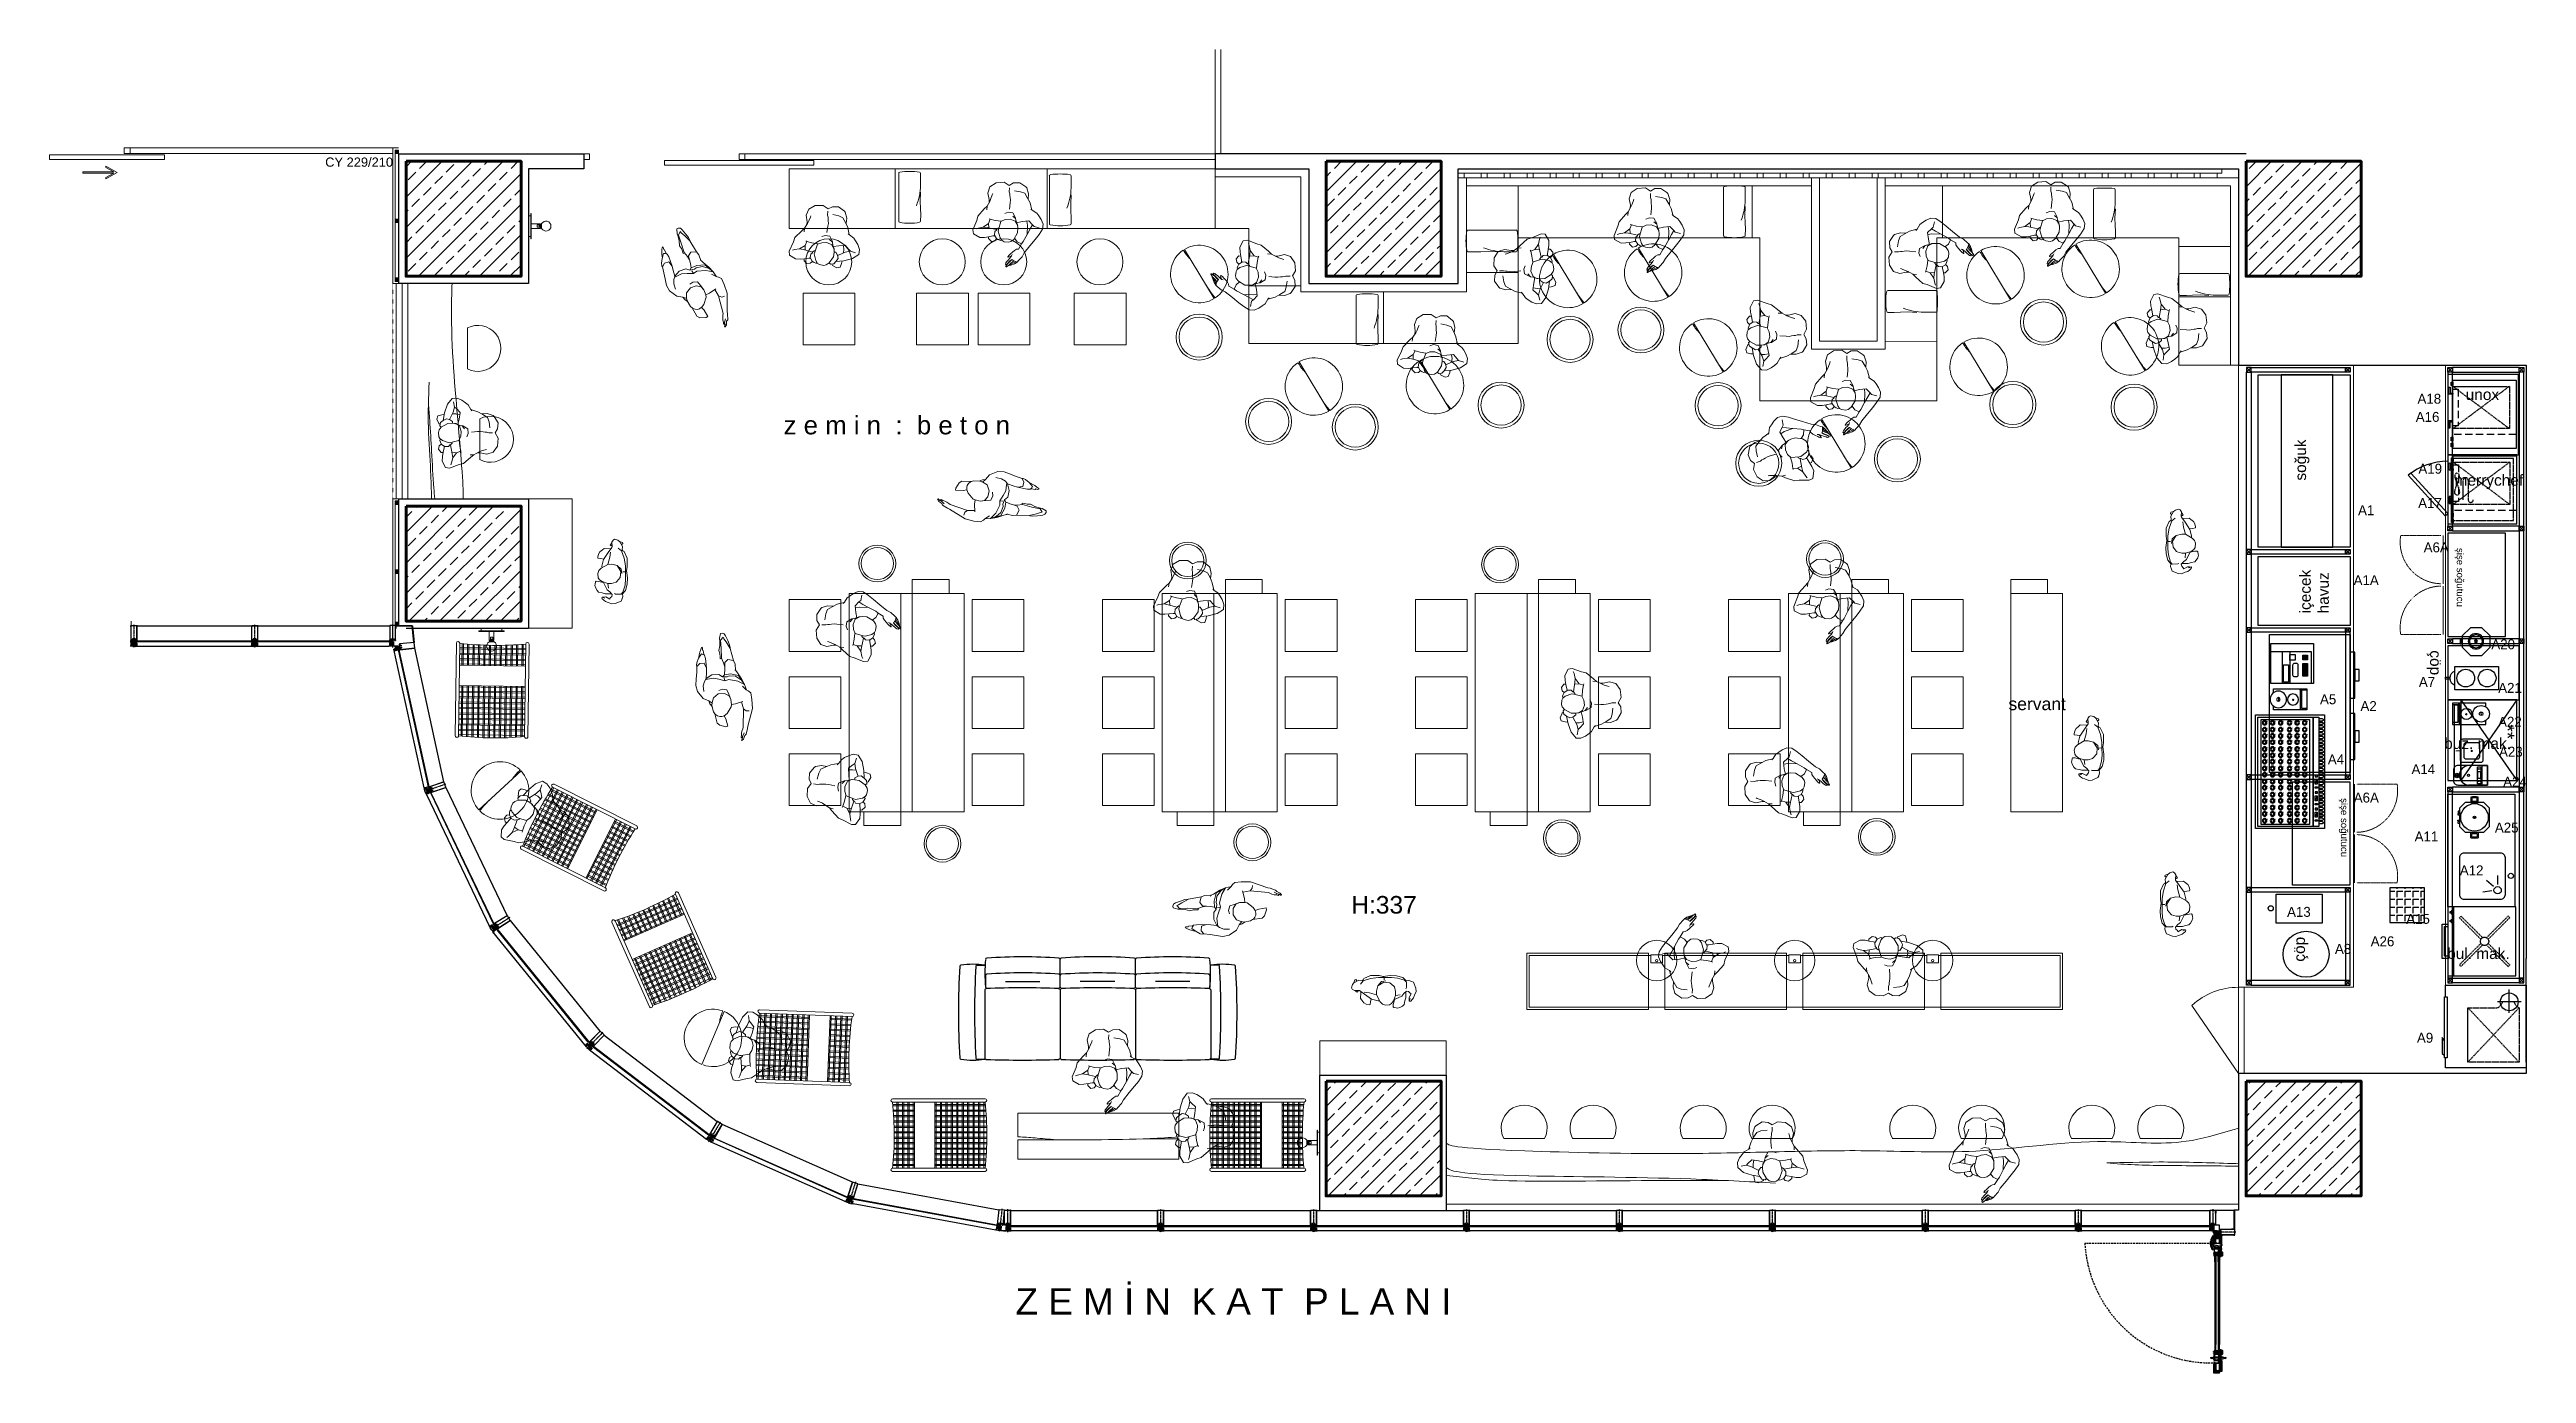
# Model space of a CAD drawing. Header units: millimetres. Extents: x 5429406 to 5440208, y -620941 to -619789.
# Drawn here: x 5432277 to 5434431, y -620941 to -619789 of the extents above; entities that cross this region are included whole.
import ezdxf
from ezdxf import colors
from ezdxf.entities.mleader import LeaderData, LeaderLine
from ezdxf.enums import TextEntityAlignment as Align
from ezdxf.math import Vec2, Vec3

# ---------------------------------------------------------------- set-up
doc = ezdxf.new("R2010")
doc.units = ezdxf.units.MM
doc.header["$LTSCALE"] = 0.05
for name, pattern in [('ACAD_ISO03W100', [30, 12, -18]), ('ACAD_ISO04W100', [30, 24, -3, 0, -3]), ('CENTER', [2, 1.25, -0.25, 0.25, -0.25]), ('DASHDOT', [1, 0.5, -0.25, 0, -0.25]), ('DASHED', [19.05, 12.7, -6.35]), ('DOT', [0.25, 0, -0.25]), ('HIDDEN', [9.525, 6.35, -3.175]), ('HIDDENX2', [19.05, 12.7, -6.35])]:
    doc.linetypes.add(name, pattern=pattern)
for name, color, linetype in [('-DWG_ANA', 7, 'Continuous'), ('002 Çizgi', 7, 'Continuous'), ('aksoy_aks', 1, 'ACAD_ISO04W100'), ('aksoy_aksesuar', 31, 'Continuous'), ('aksoy_cam', 4, 'Continuous'), ('aksoy_iz', 8, 'HIDDEN'), ('aksoy_profil', 40, 'Continuous'), ('aksoy_silikon', 1, 'Continuous'), ('BEMASS', 5, 'Continuous'), ('CIHAZ', 2, 'Continuous'), ('D-Olcu', 8, 'Continuous'), ('DUVAR', 255, 'Continuous'), ('KONTUR', 7, 'Continuous'), ('Kıtc-002 Çizgi', 7, 'Continuous'), ('Kıtc-006 Yazı 001', 1, 'Continuous'), ('Kıtc-040 Detay', 7, 'Continuous'), ('LINEE', 7, 'Continuous'), ('N_D-Tara-Cam', 8, 'Continuous'), ('N_D-Tara-Fitil', 8, 'Continuous'), ('N_D-Tara-Profil', 252, 'Continuous'), ('N_Kes-Profil', 52, 'Continuous'), ('N_Mlz-Cam', 4, 'Continuous'), ('N_Mlz-Fitil', 10, 'Continuous'), ('N_Mlz-Plastik', 172, 'Continuous'), ('N_Mlz-Silikon', 152, 'Continuous'), ('N_Tara-Kompozit', 252, 'Continuous'), ('profil no', 7, 'Continuous'), ('S2000-002 Çizgi', 7, 'Continuous')]:
    doc.layers.add(name, color=color, linetype=linetype)
for name, color, linetype, lineweight in [('-DWG_DETAY1', 7, 'Continuous', 9), ('-DWG_DETAY4', 7, 'DOT', 18), ('A-ALÇIPAN', 30, 'Continuous', 30), ('AKS', 8, 'DASHDOT', 20), ('aksoy_bant', 1, 'Continuous', 5), ('ARK_METAL', 252, 'Continuous', 15), ('cephe cam', 152, 'Continuous', 20), ('f_kolon tarama', 252, 'Continuous', 5), ('f_nitelikli cam', 4, 'Continuous', 9), ('IZ', 7, 'Continuous', 13), ('KOLON', 165, 'Continuous', 60), ('profil hatch', 253, 'Continuous', 0), ('TEFRIS', 251, 'Continuous', 9), ('tefriş', 45, 'Continuous', 18)]:
    doc.layers.add(name, color=color, linetype=linetype, lineweight=lineweight)
doc.layers.add('f_özel_üretim', color=7, linetype='Continuous', lineweight=9, true_color=0xd1c9a3)
doc.layers.add('SD-STATİK', color=7, linetype='HIDDEN', lineweight=0, true_color=0x7d7d7d)
doc.styles.add('12', font='arial.ttf', dxfattribs={"height": 12})
doc.styles.get("Standard").update_dxf_attribs({"font": 'arial.ttf'})
doc.styles.add('T3', font='arial.ttf', dxfattribs={"width": 0.8, "height": 2})
doc.styles.add('TAKSİM', font='GOTHIC.TTF', dxfattribs={"height": 7})
pattern_1 = [(45, (5343801.725, -733761.15), (-13.2582521, 13.2582521), []), (45, (5343814.983, -733761.15), (-13.2582521, 13.2582521), [9.375, -4.6875])]
pattern_2 = [(360, (5434541.821107, -618680.414315), (2e-14, 0.03175), [])]
pattern_3 = [(45, (5434226.82767, -621670.97116), (-0.089802561, 0.089802561), []), (135, (5434226.82767, -621670.97116), (-0.089802561, -0.089802561), [])]
pattern_4 = [(45, (5434226.82767, -621719.6676), (-0.089802561, 0.089802561), []), (135, (5434226.82767, -621719.6676), (-0.089802561, -0.089802561), [])]

msp = doc.modelspace()

# ---------------------------------------------------------------- texts
at = {"style": 'TAKSİM'}
for s, p in [('A16', (5434345, -620113.1, 0)), ('A18', (5434346.5, -620097.3)), ('A19', (5434347.3, -620158.2)), ('A1', (5434291.6, -620194.3, 0)), ('A17', (5434347.1, -620188, 0)), ('A6A', (5434352.5, -620226.6, 0)), ('A1A', (5434291.6, -620255.1, 0)), ('A20', (5434410.7, -620310.9)), ('A7', (5434344.5, -620343.6, 0)), ('A21', (5434416.7, -620348.8, 0)), ('A5', (5434258.5, -620358.7, 0)), ('A2', (5434293.7, -620364.6, 0)), ('A22', (5434416.6, -620378.3)), ('A4', (5434265.3, -620411, 0)), ('A23', (5434417.4, -620404.3)), ('A14', (5434341.3, -620419.5, 0)), ('A24', (5434421, -620430.4, 0)), ('A6A', (5434291.7, -620444.2, 0)), ('A11', (5434344, -620478, 0)), ('A25', (5434413.8, -620470.3, -245.2)), ('A12', (5434383.3, -620507.5, -245.2)), ('A13', (5434233.1, -620543.6, 0)), ('A15', (5434336.7, -620549.7, 0)), ('A8', (5434271.5, -620575.8)), ('A26', (5434305.8, -620569.2, 245.2)), ('A9', (5434342.8, -620653.1, 245.2))]:
    msp.add_text(s, height=8.64, dxfattribs=at).set_placement(p, align=Align.CENTER)
at = {"layer": 'DUVAR', "transparency": 33554541, "attachment_point": 7}
for s, insert, char_height in [('z e m i n  :  b e t o n', (5432915.4, -620124.2), 16.052), ('Z E M İ N  K A T  P L A N I', (5433117.1, -620889.5), 22.932)]:
    msp.add_mtext_dynamic_manual_height_columns(s, width=1669.245, gutter_width=60, heights=[0], dxfattribs=dict(at, insert=insert, char_height=char_height))
at = {"layer": 'f_nitelikli cam', "transparency": 33554541, "insert": (5432575.8, -619891.3, -245.2), "char_height": 8, "attachment_point": 9}
msp.add_mtext_dynamic_manual_height_columns('CY 229/210', width=114.859, gutter_width=1, heights=[0], dxfattribs=at)
at = {"layer": 'Kıtc-006 Yazı 001'}
for s, p in [('unox', (5434378.1, -620094.1, -245.2)), ('merrychef', (5434368.5, -620168.6, -245.2)), ('buz. mak.', (5434359.4, -620397.6, 0)), ('bul. mak.', (5434362, -620580.3))]:
    msp.add_text(s, height=9.6, dxfattribs=at).set_placement(p)
for s, height, rotation, p in [('soğuk', 9.6, 90, (5434239.3, -620164.2)), ('şişe soğutucu', 6, 270, (5434370.4, -620222.8)), ('içecek', 9.6, 90, (5434243.4, -620279.7)), ('havuz', 9.6, 90, (5434259.1, -620279.7)), ('çöp', 9.6, 270, (5434347.2, -620311.8)), ('şişe soğutucu', 6, 270, (5434269.6, -620440.4)), ('çöp', 9.6, 90, (5434238.3, -620582.6))]:
    msp.add_text(s, height=height, rotation=rotation, dxfattribs=at).set_placement(p)
at = {"layer": 'profil hatch', "color": 2, "transparency": 33554541, "char_height": 0.1, "rotation": 270, "style": 'T3'}
for s, insert, attachment_point in [('{\\W1;SC-017 (9087)}', (5434159.7, -620834, -69.6), 1), ('{\\W1;341}', (5434160.6, -620819.1, -69.6), 1), ('{\\W1;341}', (5434160.6, -620823.1, -69.6), 1), ('{\\W1;SC-015 (9087)}', (5434165.3, -620830.7, -69.6), 1), ('{\\W1;4036}', (5434165.8, -620821.3, -69.6), 1), ('{\\W1;SC-017 (9087)}', (5434159.7, -620925.2, -245.2), 3), ('{\\W1;341}', (5434160.6, -620936.1, -245.2), 3), ('{\\W1;341}', (5434160.6, -620940.1, -245.2), 3), ('{\\W1;SC-015 (9087)}', (5434165.3, -620928.5, -245.2), 3), ('{\\W1;4036}', (5434165.8, -620938, -245.2), 3)]:
    msp.add_mtext(s, dxfattribs=dict(at, insert=insert, attachment_point=attachment_point))
at = {"layer": 'SD-STATİK', "linetype": 'ByBlock', "transparency": 33554541, "insert": (5433409, -620541), "char_height": 15.29, "attachment_point": 7}
msp.add_mtext_dynamic_manual_height_columns('H:337', width=1669.245, gutter_width=60, heights=[0], dxfattribs=at)
at = {"layer": 'tefriş', "linetype": 'ByBlock', "transparency": 33554541, "insert": (5433980.5, -620364, -245.2), "char_height": 10.92, "attachment_point": 7}
msp.add_mtext_dynamic_manual_height_columns('servant', width=1669.245, gutter_width=60, heights=[0], dxfattribs=at)

# ---------------------------------------------------------------- blocks, each defined once
blk = doc.blocks.new('A$C7E651983')
at = {"layer": 'aksoy_aksesuar'}
for p, q in [((-15, 4), (-15, 0)), ((-10, 5), (-14, 5)), ((-14, 0), (-2, 0)), ((-3, 4), (-9, 4)), ((-9, 4), (-9, 4)), ((-3, 11), (-3, 4)), ((-2, 12), (-2, 12)), ((9, 11), (-2, 11)), ((-2, 11), (-2, 11)), ((-2, 0), (-2, -4)), ((0, -3), (0, 0)), ((0, 0), (8, 0)), ((8, 0), (8, -3)), ((9, -4), (9, 0)), ((10, 12), (10, 12)), ((10, 11), (10, 11)), ((10, 0), (10, 11)), ((10, 0), (10, 0)), ((-1, -4), (0, -4)), ((-1, -4), (-1, -4)), ((1, -3), (0, -3)), ((1, -4), (1, -3)), ((8, -3), (7, -3)), ((7, -3), (7, -4)), ((7, -4), (9, -4)), ((9, -4), (9, -4))]:
    blk.add_line(p, q, dxfattribs=at)
for centre, radius, start, end in [((-14, 4), 0.3, 90, 180), ((-14, 0), 0.3, 180, 270), ((-10, 4), 0.5, 45, 90), ((-2, 11), 0.2, 90, 180), ((-3, 4), 0.2, 270, 0), ((-2, 11), 0.2, 0, 90), ((-2, 11), 0.2, 180, 270), ((-2, 0), 0.2, 0, 90), ((0, 0), 0.2, 90, 180), ((8, 0), 0.2, 0, 90), ((9, 11), 0.2, 270, 0), ((10, 0), 0.2, 90, 180), ((10, 11), 0.2, 0, 90), ((10, 11), 0.2, 90, 180), ((10, 0), 0.2, 270, 0), ((-1, -4), 0.3, 180, 270), ((0, -4), 0.3, 270, 0), ((7, -4), 0.3, 180, 270), ((9, -4), 0.3, 270, 0)]:
    blk.add_arc(centre, radius, start, end, dxfattribs=at)
blk = doc.blocks.new('130luk dusey')
at = {"color": 8}
for p, q in [((-25, 50), (-25, 50)), ((-25, 50), (-25, 50)), ((-25, 50), (-25, 50)), ((-25, 50), (-25, 50)), ((-25, 50), (-25, 50)), ((-25, 50), (-25, 50)), ((-25, 50), (-25, 50)), ((-25, 50), (-25, 50)), ((25, 50), (25, 50)), ((25, 50), (25, 50)), ((25, 50), (25, 50)), ((25, 50), (25, 50))]:
    blk.add_line(p, q, dxfattribs=at)
for points in [[(-32, 179), (-26, 179), (-26, 50), (-11, 50), (-11, 44), (-32, 44)], [(32, 179), (26, 179), (26, 50), (11, 50), (11, 44), (32, 44)]]:
    blk.add_lwpolyline(points, dxfattribs=at)
at = {"color": 1}
for points in [[(-11, 44), (-11, 39), (-32, 39)], [(11, 44), (11, 39), (32, 39)]]:
    blk.add_lwpolyline(points, dxfattribs=at)
at = {"color": 8}
for centre in [(-25, 50), (-25, 50), (25, 50)]:
    blk.add_circle(centre, 0.05, dxfattribs=at)
at = {"layer": 'aksoy_aks'}
blk.add_line((0, 190), (0, -10), dxfattribs=at)
at = {"layer": 'aksoy_bant', "elevation": 0}
for points in [[(-23, 25), (-11, 25), (-11, 26), (-23, 26)], [(-18, 18), (-10, 18), (-10, 19), (-18, 19)], [(18, 18), (10, 18), (10, 19), (18, 19)], [(23, 25), (11, 25), (11, 26), (23, 26)]]:
    blk.add_lwpolyline(points, close=True, dxfattribs=at)
at = {"layer": 'aksoy_cam'}
for points in [[(-32, 39), (-10, 39), (-10, 26), (-26, 26), (-26, 6), (-10, 6), (-10, 0), (-32, 0)], [(32, 39), (10, 39), (10, 26), (26, 26), (26, 6), (10, 6), (10, 0), (32, 0)]]:
    blk.add_lwpolyline(points, dxfattribs=at)
at = {"layer": 'aksoy_silikon', "color": 8}
blk.add_line((-10, 0), (10, 0), dxfattribs=at)
at = {"layer": 'aksoy_silikon'}
blk.add_line((-5, 15), (5, 15), dxfattribs=at)
for centre, radius, start, end in [((20, 9, 0), 30.9, 164.5007, 185.1104), ((0, -50), 50.5, 78.579, 101.421), ((-20, 9, 0), 30.9, 354.8896, 15.4993)]:
    blk.add_arc(centre, radius, start, end, dxfattribs=at)
blk.add_ellipse((0, 10), major_axis=(-10.4, 0), ratio=0.420522, dxfattribs=at)
at = {"layer": 'N_Kes-Profil'}
blk.add_lwpolyline([(-4, 35, -0.267949), (-5, 34), (-5, 34, 0.267949), (-6, 34), (-6, 30, 0.414214), (-5, 30), (-4, 30, 0.198912), (-4, 30), (-3, 30, 0.249568), (-3, 31, 0.414214), (-4, 31), (-4, 31, -0.414214), (-4, 31), (-4, 32), (-2, 34, 0.267949), (-2, 34), (-2, 35), (-2, 35), (-2, 35), (-2, 36), (-2, 37), (-2, 37), (-2, 38), (-2, 38), (-2, 39), (-2, 40), (-2, 40), (-2, 40), (-2, 41), (-2, 41), (-2, 42), (-2, 43), (-2, 43), (-2, 43), (-2, 44), (-2, 45), (-2, 45), (-2, 46, -1.018263), (2, 46), (2, 45), (2, 45), (2, 44), (2, 44), (2, 44), (2, 43), (2, 42), (2, 42), (2, 41), (2, 41), (2, 40), (2, 39), (2, 39), (2, 39), (2, 38), (2, 37), (2, 37), (2, 36), (2, 36), (2, 36), (2, 35), (2, 34), (2, 34), (2, 34), (4, 32), (4, 31, -0.414214), (4, 31), (3, 31, 0.414214), (3, 31, 0.26896), (3, 30), (4, 30, 0.198912), (4, 30), (5, 30, 0.414214), (5, 30), (5, 34, 0.267949), (5, 34), (5, 34, -0.267949), (4, 35), (4, 46, -0.414214), (5, 46), (5, 46, 0.414214), (5, 46), (5, 64, -0.414214), (5, 65), (13, 65, -0.414214), (13, 64), (13, 50, 0.414214), (14, 50), (16, 50, 0.198912), (16, 50), (16, 50, 0.198912), (16, 51, 0.501408), (16, 51), (15, 51, -0.414214), (15, 51), (15, 54, -0.414214), (15, 55), (23, 55, -0.414214), (23, 54), (23, 51, -0.414214), (23, 51), (22, 51, 0.414214), (22, 51, 0.26896), (22, 50), (23, 50, 0.198912), (23, 50), (25, 50, 0.414214), (25, 50), (25, 179, 0.414214), (24, 180), (-24, 180, 0.414214), (-25, 179), (-25, 50, 0.407095), (-25, 50), (-23, 50, 0.198912), (-23, 50), (-22, 50, 0.198912), (-22, 51, 0.501408), (-22, 51), (-23, 51, -0.414214), (-24, 51), (-24, 54, -0.414214), (-23, 55), (-15, 55, -0.414214), (-15, 54), (-15, 51, -0.414214), (-15, 51), (-16, 51, 0.414214), (-17, 51, 0.26896), (-16, 50), (-16, 50, 0.198912), (-16, 50), (-14, 50, 0.414214), (-14, 50), (-14, 64, -0.414214), (-13, 65), (-5, 65, -0.414214), (-5, 64), (-5, 46, 0.702574), (-5, 46, -0.557595), (-4, 46)], format="xyb", close=True, dxfattribs=at)
at = {"layer": 'N_Kes-Profil', "elevation": 0}
for points in [[(-22, 24), (-10, 24), (-10, 25), (-23, 25), (-23, 17), (-10, 17), (-10, 18), (-22, 18)], [(22, 24), (10, 24), (10, 25), (23, 25), (23, 17), (10, 17), (10, 18), (22, 18)]]:
    blk.add_lwpolyline(points, close=True, dxfattribs=at)
at = {"layer": 'N_Mlz-Fitil'}
for points in [[(-14, 40, -0.405243), (-13, 40), (-7, 41, 0.969739), (-7, 42), (-13, 42, -0.405243), (-14, 42), (-14, 49, 0.414214), (-14, 50), (-15, 50), (-16, 49, -0.493145), (-17, 50), (-17, 51, -0.388879), (-16, 51), (-16, 51, 0.63707), (-16, 52), (-17, 53, 0.24542), (-17, 53, -0.08886), (-21, 53, 0.24542), (-21, 53), (-23, 52, 0.63707), (-22, 51), (-22, 51, -0.388879), (-22, 51), (-22, 50, -0.493145), (-22, 49), (-23, 50, 0.065543), (-24, 50), (-25, 50, 0.414214), (-25, 49), (-25, 40), (-25, 39, 0.719515), (-25, 39), (-24, 39), (-22, 39, 0.043809), (-16, 39, 1.011469), (-16, 40, -0.097794), (-21, 40, -0.52267), (-21, 41, -0.386536), (-20, 41, 0.128678), (-16, 40, -0.414214), (-15, 39), (-15, 39, 0.414214), (-15, 39), (-14, 39, 0.414214), (-14, 39)], [(13, 40, 0.405243), (13, 40), (7, 41, -0.969739), (7, 42), (13, 42, 0.405243), (13, 42), (13, 49, -0.414214), (14, 50), (15, 50), (16, 49, 0.493145), (16, 50), (16, 51, 0.388879), (16, 51), (16, 51, -0.63707), (16, 52), (17, 53, -0.24542), (17, 53, 0.08886), (21, 53, -0.24542), (21, 53), (23, 52, -0.63707), (22, 51), (22, 51, 0.388879), (22, 51), (22, 50, 0.493145), (22, 49), (23, 50, -0.065543), (23, 50), (25, 50, -0.414214), (25, 49), (25, 40), (25, 39, -0.719515), (25, 39), (24, 39), (22, 39, -0.043809), (16, 39, -1.011469), (16, 40, 0.097794), (21, 40, 0.52267), (21, 41, 0.386536), (20, 41, -0.128678), (16, 40, 0.414214), (15, 39), (15, 39, -0.414214), (15, 39), (14, 39, -0.414214), (13, 39)]]:
    blk.add_lwpolyline(points, format="xyb", close=True, dxfattribs=at)
at = {"layer": 'aksoy_cam'}
blk.add_blockref('A$C7E651983', (-4, 19), dxfattribs=at)
at = {"layer": 'aksoy_cam', "xscale": -1, "rotation": 359.9999998090411}
blk.add_blockref('A$C7E651983', (4, 19), dxfattribs=at)
blk = doc.blocks.new('SC-113')
blk.add_lwpolyline([(0, 5, 0.85379), (0, 4, -0.380398), (3, 2, -0.630945), (3, 2), (-3, 2, 0.414214), (-4, 2), (-4, 2, 0.414214), (-3, 1), (-3, 1, -0.414214), (-2, 1), (-2, 1), (-3, 1, 0.339454), (-3, 0, 0.267949), (-3, 0), (-2, -1), (2, -1), (3, 0, 0.267949), (3, 0, 0.339454), (3, 1), (2, 1), (2, 1, -0.414214), (3, 1), (4, 1, 0.414214), (4, 2), (4, 2, 0.420163), (0, 5)], format="xyb")
blk = doc.blocks.new('DILLI KILIT+BAREL DISA ACILIR')
at = {"linetype": 'HIDDEN', "lineweight": -3, "ltscale": 5}
for p, q in [((8, -7), (8, -3)), ((15, -13), (15, -3))]:
    blk.add_line(p, q, dxfattribs=at)
at = {"lineweight": -3, "ltscale": 5}
blk.add_line((16, -14), (15, -14), dxfattribs=at)
at = {"layer": 'AKS', "linetype": 'CENTER'}
blk.add_line((11, -19), (11, 45), dxfattribs=at)
at = {"layer": 'IZ', "linetype": 'CENTER', "ltscale": 0.5}
blk.add_line((-49, 27), (94, 27), dxfattribs=at)
at = {"layer": 'IZ', "linetype": 'Continuous', "ltscale": 5}
for p, q in [((-29, 28), (-20, 28)), ((76, 29), (67, 29))]:
    blk.add_line(p, q, dxfattribs=at)
at = {"layer": 'IZ'}
for p, q in [((15, -14), (6, -5)), ((8, -7), (8, -18)), ((8, -18), (15, -18)), ((15, -13), (15, -18))]:
    blk.add_line(p, q, dxfattribs=at)
at = {"layer": 'IZ', "linetype": 'Continuous', "ltscale": 5}
for points in [[(-31, 23), (-31, 32), (-27, 32), (-27, 23)], [(7, 18), (7, 36), (-19, 36), (-19, 18)], [(17, 18), (17, 36), (7, 36), (7, 18)], [(17, 18), (17, 36), (67, 36), (67, 18)], [(77, 23), (77, 32), (74, 32), (74, 23)]]:
    blk.add_lwpolyline(points, close=True, dxfattribs=at)
for points in [[(-26, 25), (-28, 25), (-28, 30), (-20, 30), (-20, 26), (-21, 27), (-21, 25), (-22, 25), (-23, 27), (-23, 25), (-25, 27), (-26, 25)], [(72, 26), (74, 26), (74, 31), (67, 31), (67, 27), (67, 27), (68, 26), (69, 26), (70, 27), (70, 26), (72, 27), (72, 26)]]:
    blk.add_lwpolyline(points, dxfattribs=at)
at = {"layer": 'IZ'}
blk.add_lwpolyline([(0, -3), (0, 0), (23, 0), (23, -3)], close=True, dxfattribs=at)
for points in [[(4, 0), (4, 43), (19, 43), (19, 0)], [(6, -5), (6, -3)], [(7, -3), (7, -6)], [(16, -3), (16, -14), (17, -14), (17, -3)]]:
    blk.add_lwpolyline(points, dxfattribs=at)
at = {"layer": 'IZ', "linetype": 'Continuous', "ltscale": 5}
for centre, radius in [((-37, 27), 8.11), ((-41, 27), 2.47), ((83, 27), 8.11), ((88, 27), 2.47)]:
    blk.add_circle(centre, radius, dxfattribs=at)
blk = doc.blocks.new('_DOT')
at = {"color": 0, "linetype": 'ByBlock'}
blk.add_line((-0.5, 0), (-1, 0), dxfattribs=at)
at = {"linetype": 'ByBlock', "const_width": 0.5}
blk.add_lwpolyline([(-0.25, 0, 1), (0.25, 0, 1)], format="xyb", close=True, dxfattribs=at)
blk = doc.blocks.new('WT70 G 3000')
at = {"layer": 'N_Mlz-Fitil'}
for points in [[(2, 3), (2, 3, -0.517442), (2, 2), (1, 2, -0.415519), (1, 3), (1, 3, 0.666871), (1, 3), (0, 3, 0.198912), (0, 2), (0, -2, 0.198912), (0, -3), (1, -3, 0.666844), (1, -3), (1, -3, -0.413435), (1, -2), (2, -2, -0.517442), (2, -3), (2, -3), (2, -9, 0.334599), (11, -20), (17, -22, 1), (17, -21), (11, -19, -0.316988), (3, -9), (3, -5, -0.414214), (4, -5), (6, -5, 0.175605), (6, -5), (7, -4, 0.5532), (7, -3), (6, -3), (6, -3), (6, -2), (6, -2), (6, -2), (7, -2, 0.662761), (7, -1), (6, -1), (6, -1), (6, -1), (6, 0), (6, 0), (6, 0), (7, 0, 0.676252), (7, 1), (6, 1), (6, 1), (6, 1), (6, 2), (6, 2), (6, 2), (7, 2, 0.6656), (7, 3), (6, 3, -0.454209), (5, 4, 0.006438), (7, 7, 0.096028), (7, 8), (7, 8, 0.785203), (6, 9, -0.128804), (4, 6, -0.173057), (3, 6), (2, 6, 0.414214), (1, 5), (1, 5), (2, 5, -0.414214), (2, 5)], [(1, -1, 0.414024), (2, -2), (3, -2, 0.414227), (3, -1), (3, 1, 0.41406), (3, 2), (2, 2, 0.41401), (1, 1)]]:
    blk.add_lwpolyline(points, format="xyb", close=True, dxfattribs=at)
blk = doc.blocks.new('WT 70 P 1046')
at = {"layer": 'N_Kes-Profil', "lineweight": 60}
blk.add_lwpolyline([(-13, -1), (-14, -1), (-14, 0, -0.414214), (-14, 0), (-1, 0, -0.4142), (0, 0), (0, -23, -0.414227), (0, -24), (-1, -24, -0.19885), (-2, -23), (-2, -23, 0.19885), (-2, -23), (-4, -23), (-4, -25), (-4, -25), (-4, -26), (-4, -27), (-5, -27, -0.414214), (-5, -27), (-5, -23, -0.414161), (-4, -22), (-2, -22, 0.416524), (-1, -21), (-1, -2, 0.408739), (-3, -1), (-11, -1, 0.342409), (-11, -1), (-13, -7), (-13, -14), (-17, -23), (-17, -27, -0.49432), (-17, -28, -0.326592), (-20, -25), (-19, -25, -0.242678), (-19, -25, 0.73865), (-18, -25), (-18, -25), (-18, -23), (-14, -13), (-14, -7)], format="xyb", close=True, dxfattribs=at)
blk = doc.blocks.new('WT70 G 3002')
at = {"layer": 'N_Mlz-Fitil'}
blk.add_lwpolyline([(0, 2), (0, 0), (1, 0, -0.25821), (1, 0, -0.25297), (1, 0), (0, -5, -0.234467), (-1, -5), (-6, -8, 0.269716), (-7, -9), (-7, -21), (-7, -23), (-6, -24), (-4, -26, -0.943988), (-5, -26), (-6, -26), (-6, -25), (-6, -25), (-7, -25), (-7, -24), (-7, -24), (-7, -23), (-8, -23), (-8, -22), (-8, -22), (-8, -21), (-8, -14), (-8, -7, -0.146254), (-8, -6), (-6, -3, -0.255514), (-6, -3), (-5, -3, 0.845331), (-6, -2, -0.362404), (-8, 1), (-8, 6, -0.80698), (-6, 6, 0.26235), (-5, 5), (2, 4, -0.379789), (2, 4), (2, 3, -0.414214), (2, 3), (0, 3, 0.414214), (0, 2)], format="xyb", dxfattribs=at)
for points in [[(-5, 0, -0.612992), (-6, 0, -0.239931), (-7, 2), (-7, 6, -1), (-7, 6), (-7, 5, -0.317837), (-7, 5), (-7, 5, 0.317975), (-5, 3, -0.317975), (-5, 2), (-5, 0)], [(-2, 1, 0.414214), (-3, 2, 0.414214), (-4, 1), (-4, -1, 0.414214), (-3, -2, 0.414214), (-2, -1)]]:
    blk.add_lwpolyline(points, format="xyb", close=True, dxfattribs=at)
blk = doc.blocks.new('SC-816-817-818-819')
at = {"lineweight": -3}
for p, q in [((-61, 1), (-61, -45)), ((-48, 1), (-48, -45)), ((29, 1), (29, -36)), ((42, 1), (42, -36)), ((-61, -45), (-48, -45)), ((29, -36), (42, -36))]:
    blk.add_line(p, q, dxfattribs=at)
for points in [[(-64, 13, -0.606815), (-64, 12), (-65, 10, 1), (-63, 9), (-61, 13), (-23, 20, -0.181694), (-21, 28, 0.674051), (-22, 28), (-24, 28, -0.21175), (-11, 34), (-5, 34, -1), (-5, 8), (-33, 8), (-38, 7, 0.36397), (-39, 6), (-39, 2, -0.414214), (-40, 1), (-66, 1, -0.337113), (-67, 2, -0.120036), (-68, 12, -0.306218), (-67, 12)], [(-67, 15, -0.053783), (-24, 28), (-22, 28, -0.659686), (-22, 27, 0.161906), (-24, 20), (-61, 13), (-63, 9, -0.838981), (-65, 10), (-64, 12, 0.606815), (-64, 13), (-67, 12, -0.557423), (-68, 13, -0.02179), (-67, 14, -0.198584)], [(47, 13, 0.606815), (47, 12), (48, 10, -1), (46, 9), (44, 13), (7, 20, 0.181694), (5, 28, -0.674051), (5, 28), (8, 28, 0.177904), (-3, 34, 1.069261), (-5, 8), (16, 8), (22, 7, -0.36397), (23, 6), (23, 2, 0.414214), (24, 1), (50, 1, 0.337113), (51, 2, 0.120036), (51, 12, 0.306218), (51, 12)], [(-10, 14, 0.309943), (-10, 14, -0.078824), (-11, 16, 0.309943), (-12, 16, -0.874938), (-13, 19, 0.309943), (-13, 20, -0.078824), (-13, 22, 0.309943), (-13, 23, -0.874938), (-12, 25, 0.309943), (-11, 26, -0.078824), (-10, 27, 0.309943), (-10, 28, -0.874938), (-7, 29, 0.309943), (-6, 29, -0.078824), (-4, 29, 0.309943), (-3, 29, -0.874938), (0, 28, 0.309943), (0, 27, -0.078824), (1, 26, 0.309943), (2, 25, -0.874938), (3, 23, 0.309943), (3, 22, -0.078824), (3, 20, 0.309943), (3, 19, -0.874938), (2, 16, 0.309943), (1, 16, -0.078824), (0, 14, 0.309943), (0, 14, -0.874938), (-3, 13, 0.309943), (-4, 13, -0.078824), (-6, 13, 0.309943), (-7, 13, -0.874938)], [(50, 15, 0.053783), (8, 28), (6, 28, 0.659686), (5, 27, -0.161906), (8, 20), (45, 13), (47, 9, 0.838981), (48, 10), (47, 12, -0.606815), (47, 13), (51, 12, 0.557423), (51, 13, 0.02179), (51, 14, 0.198584)], [(-54, -48), (-55, -49), (-55, -48), (-58, -48, -0.541541), (-58, -48), (-57, -46, 0.541541), (-58, -46), (-62, -46, 0.414214), (-62, -46), (-62, -57, 0.414214), (-61, -58), (-48, -58, 0.414214), (-47, -57), (-47, -46, 0.414214), (-47, -46), (-51, -46, 0.541541), (-52, -46), (-51, -48, -0.541541), (-51, -48)], [(36, -40), (36, -41), (35, -40), (32, -40, -0.541541), (32, -39), (33, -38, 0.541541), (32, -37), (28, -37, 0.414214), (28, -38), (28, -48, 0.414214), (29, -49), (42, -49, 0.414214), (43, -48), (43, -38, 0.414214), (43, -37), (39, -37, 0.541541), (38, -38), (39, -39, -0.541541), (39, -40)]]:
    blk.add_lwpolyline(points, format="xyb", close=True, dxfattribs=at)
blk.add_lwpolyline([(0, 14, -0.309943), (0, 14, 0.078824), (1, 16, -0.309943), (2, 16, 0.874938), (3, 19, -0.309943), (3, 20, 0.078824), (3, 22, -0.309943), (3, 23, 0.874938), (2, 25, -0.309943), (1, 26, 0.078824), (0, 27, -0.309943), (0, 28, 0.874938), (-3, 29, -0.309943), (-4, 29, 0.078824), (-6, 29, -0.309943), (-7, 29, 0.874938), (-10, 28, -0.309943), (-10, 27, 0.078824), (-11, 26, -0.309943), (-12, 25, 0.874938), (-13, 23, -0.309943), (-13, 22, 0.078824), (-13, 20, -0.309943), (-13, 19, 0.874938), (-12, 16, -0.309943), (-11, 16, 0.078824), (-10, 14, -0.309943), (-10, 14, 0.874938), (-7, 13, -0.309943), (-6, 13, 0.078824), (-4, 13, -0.309943), (-3, 13, 0.874938)], format="xyb", close=True)
blk.add_circle((2, 22), 0.353)
at = {"layer": 'AKS', "linetype": 'CENTER', "ltscale": 0.25}
for p, q in [((-55, 1), (-55, -58)), ((-20, 21), (10, 21)), ((10, 21), (-20, 21)), ((-5, 36), (-5, 6)), ((-5, 36), (-5, 6)), ((36, 1), (36, -43)), ((36, 1), (36, -43))]:
    blk.add_line(p, q, dxfattribs=at)
at = {"style": '12'}
blk.add_text('R', height=0.357, dxfattribs=at).set_placement((2, 22))
at = {"insert": (-12, 22), "char_height": 2.7, "width": 17.45, "attachment_point": 1, "style": '12'}
blk.add_mtext('{\\fHandelGotDLig|b0|i0|c162|p34;\\T1.1;SARAY}', dxfattribs=at)
blk = doc.blocks.new('FS-50-G-2200')
at = {"layer": 'N_Tara-Kompozit'}
h = blk.add_hatch(color=256, dxfattribs=at)
edge = h.paths.add_edge_path(flags=16)
edge.add_line((3, -6), (3, -6))
edge.add_arc((3, -6), 0.5, 0, 90, ccw=False)
edge.add_line((4, -6), (4, -8))
edge.add_arc((3, -8), 0.5, -90, 0, ccw=False)
edge.add_line((3, -8), (2, -8))
edge.add_arc((2, -8), 0.5, 162.8098, 270, ccw=False)
edge.add_line((1, -8), (2, -6))
edge.add_arc((3, -6), 0.5, 90, 162.8098, ccw=False)
edge = h.paths.add_edge_path(flags=16)
edge.add_arc((0, 10), 11.1, 264.8083, 275.1917, ccw=False)
edge.add_arc((-1, -1), 0.5, 84.8083, 180)
edge.add_line((-2, -1), (-2, -3))
edge.add_line((-2, -3), (-1, -5))
edge.add_arc((0, -5), 0.6, 205, 335)
edge.add_line((1, -5), (2, -3))
edge.add_line((2, -3), (2, -1))
edge.add_arc((1, -1), 0.5, 0, 95.1917)
edge = h.paths.add_edge_path(flags=16)
edge.add_line((-3, -6), (-3, -6))
edge.add_arc((-3, -6), 0.5, 90, 180)
edge.add_line((-4, -6), (-4, -8))
edge.add_arc((-3, -8), 0.5, 180, 270)
edge.add_line((-3, -8), (-2, -8))
edge.add_arc((-2, -8), 0.5, 270, 377.1902)
edge.add_line((-1, -8), (-2, -6))
edge.add_arc((-3, -6), 0.5, 17.1902, 90)
edge = h.paths.add_edge_path()
edge.add_line((3, -2), (3, -2))
edge.add_arc((3, -2), 0.2, 95, 180)
edge.add_line((3, -2), (3, -3))
edge.add_arc((3, -3), 0.3, 180, 285)
edge.add_line((3, -4), (4, -3))
edge.add_arc((4, -4), 0.3, 90, 105, ccw=False)
edge.add_line((4, -3), (5, -3))
edge.add_arc((5, -4), 0.3, 0, 90, ccw=False)
edge.add_line((6, -4), (6, -11))
edge.add_line((6, -11), (6, -12))
edge.add_arc((6, -12), 0.2, -113.4755, 29.4668, ccw=False)
edge.add_line((6, -12), (5, -12))
edge.add_line((5, -12), (3, -12))
edge.add_arc((-3, 28), 39.9, 269.1326, 279.1665, ccw=False)
edge.add_arc((-4, -12), 0.5, 90.8665, 272.1732, ccw=False)
edge.add_arc((-3, 2), 13.7, 265.8473, 288.189)
edge.add_arc((1, -10), 0.2, 287.9981, 398.3771)
edge.add_arc((1, -11), 0.5, 38.3771, 122.9103)
edge.add_arc((-3, -2), 9.26, 265.9942, 295.3238, ccw=False)
edge.add_arc((-4, -12), 0.6, 90, 180)
edge.add_line((-4, -12), (-4, -12))
edge.add_arc((-5, -12), 0.3, -90, 0, ccw=False)
edge.add_line((-5, -12), (-5, -12))
edge.add_arc((-5, -12), 0.3, 180, 270, ccw=False)
edge.add_line((-6, -12), (-6, -11))
edge.add_arc((-6, -11), 0.5, 360, 448.2397)
edge.add_line((-6, -11), (-12, -11))
edge.add_arc((-12, -10), 0.5, 91.7603, 268.2397, ccw=False)
edge.add_line((-12, -10), (-6, -9))
edge.add_arc((-6, -9), 0.5, 271.7603, 360)
edge.add_line((-6, -9), (-6, -4))
edge.add_arc((-5, -4), 0.3, 90, 180, ccw=False)
edge.add_line((-5, -3), (-4, -3))
edge.add_line((-4, -3), (-3, -4))
edge.add_arc((-3, -3), 0.3, 255, 360)
edge.add_line((-3, -3), (-3, -2))
edge.add_arc((-3, -2), 0.2, 360, 445)
edge.add_line((-3, -2), (-3, -2))
edge.add_arc((-3, -1), 0.3, 135, 265, ccw=False)
edge.add_line((-3, -1), (-2, 0))
edge.add_arc((-2, 0), 0.5, 79.844, 135, ccw=False)
edge.add_arc((0, 10), 10, 259.844, 280.156)
edge.add_arc((2, 0), 0.5, 45, 100.156, ccw=False)
edge.add_line((2, 0), (3, -1))
edge.add_arc((3, -1), 0.3, -85, 45, ccw=False)
at = {"layer": 'N_Mlz-Fitil'}
for points in [[(3, -2), (3, -2, 0.388879), (3, -2), (3, -3, 0.493145), (3, -4), (4, -3, -0.065543), (4, -3), (5, -3, -0.414214), (6, -4), (6, -11), (6, -12, -0.719515), (6, -12), (5, -12), (3, -12, -0.043809), (-4, -12, -1.011469), (-4, -11, 0.097794), (2, -11, 0.52267), (2, -10, 0.386536), (1, -10, -0.128678), (-4, -11, 0.414214), (-4, -12), (-4, -12, -0.414214), (-5, -12), (-5, -12, -0.414214), (-6, -12), (-6, -11, 0.405243), (-6, -11), (-12, -11, -0.969739), (-12, -10), (-6, -9, 0.405243), (-6, -9), (-6, -4, -0.414214), (-5, -3), (-4, -3), (-3, -4, 0.493145), (-3, -3), (-3, -2, 0.388879), (-3, -2), (-3, -2, -0.63707), (-3, -1), (-2, 0, -0.24542), (-2, 0, 0.08886), (2, 0, -0.24542), (2, 0), (3, -1, -0.63707)], [(-3, -6), (-3, -6, 0.414214), (-4, -6), (-4, -8, 0.414214), (-3, -8), (-2, -8, 0.505083), (-1, -8), (-2, -6, 0.32883)], [(1, -1, -0.045337), (-1, -1, 0.441009), (-2, -1), (-2, -3), (-1, -5, 0.63707), (1, -5), (2, -3), (2, -1, 0.441009)], [(3, -6), (3, -6, -0.414214), (4, -6), (4, -8, -0.414214), (3, -8), (2, -8, -0.505083), (1, -8), (2, -6, -0.32883)]]:
    blk.add_lwpolyline(points, format="xyb", close=True, dxfattribs=at)
blk = doc.blocks.new('A$C1CF42471')
at = {"layer": 'aksoy_bant', "elevation": 0}
for points in [[(16, -9), (5, -13), (5, -12), (16, -8)], [(14, -18), (6, -20), (6, -19), (13, -17)]]:
    blk.add_lwpolyline(points, close=True, dxfattribs=at)
at = {"layer": 'aksoy_cam'}
blk.add_lwpolyline([(21, 7), (0, 0), (4, -12), (20, -7), (25, -26), (10, -31), (11, -37), (33, -30)], dxfattribs=at)
at = {"layer": 'N_Kes-Profil', "elevation": 0}
blk.add_lwpolyline([(16, -11), (4, -14), (4, -13), (16, -9), (19, -17), (6, -21), (6, -20), (18, -16)], close=True, dxfattribs=at)
at = {"layer": 'aksoy_cam', "extrusion": (0, 0, -1), "zscale": -0.9999999999999998, "rotation": 342.8183150884626}
blk.add_blockref('A$C7E651983', (0, -21), dxfattribs=at)
blk = doc.blocks.new('kutu')
for points in [[(10262.5, 16668.8), (10265.5, 16668.8), (10265.5, 16665.8), (10262.5, 16665.8)], [(10262.7, 16668.6), (10265.3, 16668.6), (10265.3, 16666), (10262.7, 16666)]]:
    blk.add_lwpolyline(points, close=True)
for points in [[(10262.7, 16668.6), (10265.3, 16666)], [(10262.7, 16666), (10265.3, 16668.6)]]:
    blk.add_lwpolyline(points)
blk = doc.blocks.new('*U31')
for points in [[(-50.3, -13.7), (-45.3, -13.7), (-45.3, -8.7), (-50.3, -8.7)], [(89.7, -13.7), (84.7, -13.7), (84.7, -8.7), (89.7, -8.7)]]:
    blk.add_lwpolyline(points)
blk.add_lwpolyline([(149.7, -7.7), (19.7, -7.7), (19.7, -3.7), (149.7, -3.7)], close=True)
blk = doc.blocks.new('A$C6E062FC4')
for p, q in [((8.6, 113.2), (3, 103.2)), ((8.1, 110.3), (4.2, 103.2)), ((8.1, 83.2), (8.1, 110.3)), ((8.6, 113.2), (14.1, 103.2)), ((9.1, 110.3), (13, 103.2)), ((9.1, 83.2), (9.1, 110.3)), ((3, 103.2), (4.2, 103.2)), ((13, 103.2), (14.1, 103.2)), ((9.1, 83.2), (8.1, 83.2))]:
    blk.add_line(p, q)
blk = doc.blocks.new('ADSAFDF')
for p, q in [((21208.1, -21279.5), (21208.2, -21278.1)), ((21211.9, -21281.4), (21208.1, -21279.5)), ((21208.2, -21278.1), (21209.1, -21276.5)), ((21209.1, -21276.5), (21211, -21275.7)), ((21211, -21275.7), (21215.5, -21274.9)), ((21213.2, -21277.8), (21211.6, -21278.1)), ((21211.6, -21278.1), (21213.6, -21281)), ((21216.4, -21276.6), (21213.2, -21277.8)), ((21215.5, -21274.9), (21219.5, -21274.3)), ((21222.7, -21274.6), (21216.4, -21276.6)), ((21219.5, -21274.3), (21222.2, -21274.4)), ((21233.7, -21274.4), (21222.7, -21274.6)), ((21231.7, -21278.8), (21233.7, -21274.4)), ((21233.5, -21282.2), (21231.7, -21278.8)), ((21233.7, -21274.4), (21237.1, -21273.8)), ((21233.7, -21274.4), (21233.7, -21274.4)), ((21237.1, -21273.8), (21242.1, -21274.7)), ((21242.6, -21274.4), (21241.7, -21275.1)), ((21244.8, -21273.7), (21242.6, -21274.4)), ((21243.7, -21285.1), (21244.3, -21279.8)), ((21244.3, -21279.8), (21247.3, -21273.4)), ((21250.7, -21271.4), (21244.8, -21273.7)), ((21247.4, -21276), (21245.7, -21281.4)), ((21247.3, -21273.4), (21256.1, -21270.2)), ((21249.6, -21273.9), (21247.4, -21276)), ((21251.9, -21275.1), (21248.7, -21282.2)), ((21251.9, -21271.8), (21249.6, -21273.9)), ((21256.1, -21270.2), (21250.7, -21271.4)), ((21256.1, -21270.2), (21251.9, -21271.8)), ((21256.1, -21270.2), (21251.9, -21275.1)), ((21261.2, -21269.8), (21256.1, -21270.2)), ((21256.1, -21270.2), (21256.1, -21270.2)), ((21257.3, -21272.4), (21261, -21269.8)), ((21261, -21269.8), (21262.3, -21268.4)), ((21262.3, -21268.4), (21264.7, -21266.8)), ((21264.7, -21266.8), (21270.4, -21267.2)), ((21270.1, -21275.2), (21270.7, -21282)), ((21276.6, -21276.2), (21270.1, -21276.5)), ((21270.4, -21267.2), (21278.3, -21268.6)), ((21278.8, -21274.4), (21276.6, -21276.2)), ((21292, -21280.4), (21276.6, -21276.2)), ((21278.3, -21268.6), (21292.1, -21276.4)), ((21279.4, -21272), (21278.8, -21274.4)), ((21293.1, -21281.2), (21292, -21280.4)), ((21292.1, -21276.4), (21294.1, -21277.1)), ((21294.1, -21277.1), (21298.6, -21279.4)), ((21298.6, -21279.4), (21299.3, -21280.9)), ((21214.4, -21281.8), (21211.9, -21281.4)), ((21213.6, -21281), (21220.8, -21282.2)), ((21218.2, -21282.7), (21214.4, -21281.8)), ((21215.7, -21297.9), (21216.4, -21297.7)), ((21215.8, -21298.6), (21215.7, -21297.9)), ((21217.4, -21299.6), (21215.8, -21298.6)), ((21216.4, -21297.7), (21218.3, -21298.1)), ((21219.3, -21300.9), (21217.4, -21299.6)), ((21222.1, -21284.7), (21218.2, -21282.7)), ((21218.3, -21298.1), (21218.7, -21297.6)), ((21218.7, -21297.6), (21222.1, -21298)), ((21220.4, -21301.5), (21219.3, -21300.9)), ((21223.3, -21302.8), (21220.4, -21301.5)), ((21220.8, -21282.2), (21229.2, -21283.9)), ((21221.9, -21298.8), (21221.2, -21300)), ((21221.2, -21300), (21224.3, -21303.3)), ((21223, -21297.6), (21221.9, -21298.8)), ((21225, -21284.4), (21222.1, -21284.7)), ((21222.1, -21298), (21223, -21297.6)), ((21225.8, -21297.5), (21223, -21297.6)), ((21227.4, -21284.8), (21225, -21284.4)), ((21234.4, -21298.8), (21225.8, -21297.5)), ((21229.3, -21285.1), (21227.4, -21284.8)), ((21228.9, -21303.4), (21229.7, -21299.6)), ((21229.2, -21283.9), (21233.4, -21283.2)), ((21229.5, -21283.9), (21229.3, -21285.1)), ((21229.7, -21299.6), (21234.4, -21298.8)), ((21233.4, -21283.2), (21237, -21283.1)), ((21237, -21283.1), (21233.5, -21282.2)), ((21234.4, -21298.8), (21238.1, -21299.8)), ((21240.2, -21283.8), (21237, -21283.1)), ((21238.1, -21299.8), (21243, -21301.1)), ((21242, -21284.6), (21240.2, -21283.8)), ((21242.3, -21289.6), (21241.2, -21295.6)), ((21241.2, -21295.6), (21243, -21301.1)), ((21242, -21284.6), (21243.7, -21285.1)), ((21244.9, -21287.2), (21242.3, -21289.6)), ((21243, -21301.1), (21245.1, -21303.3)), ((21243.7, -21285.1), (21244.9, -21287.2)), ((21243.9, -21300.2), (21243.7, -21301.5)), ((21244.1, -21295), (21243.9, -21300.2)), ((21246.3, -21290.7), (21244.1, -21295)), ((21246.1, -21283.3), (21244.9, -21287.2)), ((21245.7, -21281.4), (21246.1, -21283.3)), ((21248.9, -21285.9), (21246.2, -21285.8)), ((21248.9, -21285.9), (21246.3, -21290.7)), ((21248.7, -21282.2), (21248.9, -21285.9)), ((21256.9, -21286.3), (21255.3, -21290)), ((21255.3, -21290), (21255.7, -21293.1)), ((21261.1, -21285.6), (21256.9, -21286.3)), ((21258.6, -21294.3), (21259.6, -21289)), ((21260.7, -21299.2), (21258.6, -21294.3)), ((21259.6, -21289), (21262.4, -21285.6)), ((21264.5, -21301.3), (21260.7, -21299.2)), ((21265.9, -21284.8), (21261.1, -21285.6)), ((21262.4, -21285.6), (21265.9, -21284.8)), ((21265, -21301.5), (21262.4, -21303.8)), ((21267, -21302.2), (21264.5, -21301.3)), ((21265.9, -21284.8), (21270.4, -21285.6)), ((21270.7, -21282), (21270.4, -21285.6)), ((21270.4, -21285.6), (21272.2, -21286.3)), ((21270.4, -21285.6), (21272.2, -21286.3)), ((21272.2, -21286.3), (21276.9, -21291.1)), ((21274.5, -21301.4), (21272.7, -21302.1)), ((21274.5, -21301.4), (21275.4, -21301.1)), ((21274.5, -21301.4), (21282.9, -21301.4)), ((21275.4, -21301.1), (21276.9, -21299.7)), ((21276.9, -21291.1), (21278.2, -21294)), ((21276.9, -21299.7), (21278, -21297.9)), ((21278, -21297.9), (21278.3, -21296.2)), ((21281.3, -21293.2), (21278.2, -21294)), ((21278.2, -21294), (21278.2, -21295)), ((21278.3, -21296.2), (21278.2, -21295)), ((21287.8, -21293.1), (21281.3, -21293.2)), ((21282.9, -21301.4), (21285.2, -21299.8)), ((21285.2, -21299.8), (21287.8, -21295)), ((21287.8, -21295), (21287.8, -21293.1)), ((21294.9, -21282.3), (21293.1, -21281.2)), ((21296.8, -21283.2), (21294.9, -21282.3)), ((21298.5, -21283.7), (21296.8, -21283.2)), ((21297, -21280.9), (21299.5, -21283)), ((21300, -21284.3), (21298.5, -21283.7)), ((21301, -21283.4), (21298.9, -21282.7)), ((21299.3, -21280.9), (21302, -21282.6)), ((21299.5, -21283), (21300.9, -21283.8)), ((21300.9, -21283.8), (21300, -21284.3)), ((21302.6, -21284.8), (21301, -21283.4)), ((21302, -21282.6), (21303, -21284.4)), ((21303, -21284.4), (21302.6, -21284.8)), ((21224.3, -21303.3), (21227.6, -21305.8)), ((21227.6, -21305.8), (21229.7, -21306.6)), ((21230.7, -21306.5), (21228.9, -21303.4)), ((21229.7, -21306.6), (21230.7, -21306.5)), ((21235.9, -21307.9), (21230.7, -21306.5)), ((21241, -21309.7), (21235.9, -21307.9)), ((21246.5, -21311.4), (21241, -21309.7)), ((21245.1, -21303.3), (21248.5, -21305.2)), ((21252.1, -21311.3), (21246.5, -21311.4)), ((21248.5, -21305.2), (21253.4, -21306.1)), ((21259.2, -21308), (21252.1, -21311.3)), ((21262.4, -21303.8), (21259.2, -21308)), ((21265, -21303.4), (21262.4, -21303.8)), ((21267.8, -21302.2), (21265, -21303.4)), ((21272.7, -21302.1), (21267, -21302.2))]:
    blk.add_line(p, q)
blk = doc.blocks.new('insanplanoturan2')
for p, q in [((-4.3, 28), (-8.1, 30.2)), ((-1.5, 25.7), (-5.3, 20.4)), ((-3.6, 26.9), (-4.3, 28)), ((1.1, 27.4), (-1.5, 25.7)), ((3.3, 27.8), (1.1, 27.4)), ((7, 27.1), (3.3, 27.8)), ((8.6, 26), (7, 27.1)), ((10.1, 23.6), (8.6, 26)), ((10.2, 25.9), (9.3, 25.7)), ((9.3, 25.7), (9.6, 24.5)), ((11.4, 17.6), (10.1, 23.6)), ((11.6, 25.2), (10.2, 25.9)), ((13.4, 24.1), (11.6, 25.2)), ((13.2, 24.2), (15, 25.8)), ((15, 20.9), (13.4, 24.1)), ((15, 25.8), (17.9, 26.1)), ((20.1, 21.8), (16.3, 21.5)), ((17.9, 26.1), (20.4, 23.5)), ((23.7, 22.2), (20.1, 21.8)), ((20.4, 23.5), (20.2, 21.8)), ((27.8, 21.9), (23.7, 22.2)), ((33.1, 18.4), (27.8, 21.9)), ((-27.3, 18.7), (-27.9, 14.4)), ((-27.9, 14.4), (-26.5, 10.2)), ((-27.3, 18.7), (-27.3, 18.7)), ((-26.5, 10.2), (-24.7, 7)), ((-24.7, 7), (-23.1, 4.5)), ((-20, 15.9), (-24.5, 17.3)), ((-23.1, 4.5), (-19.4, 1.7)), ((-18.8, 14.3), (-20, 15.9)), ((-19.4, 1.7), (-18.3, 0.6)), ((-19.3, 1.6), (-18, -4.7)), ((-15.7, 10.7), (-18.8, 14.3)), ((-15.7, 10.7), (-9.9, 11)), ((-14, 17.3), (-14.4, 14.2)), ((-14.4, 14.2), (-14.1, 10.9)), ((-9.9, 11), (-5.1, 11.6)), ((-5.3, 20.4), (-5.8, 16.4)), ((-5.8, 16.4), (-5.8, 13.5)), ((-5.8, 14.5), (-5.5, 12.7)), ((-5.8, 13.5), (-4.1, 10.1)), ((-5.5, 12.7), (-4.9, 10.3)), ((-4.9, 10.3), (-4.5, 7.8)), ((-4.5, 7.8), (-2.1, 5.5)), ((-4.5, 7.8), (-4.5, 7.3)), ((-4.5, 7.3), (-2.4, 2.5)), ((-4.1, 10.1), (0.4, 8)), ((-2.4, 2.5), (1.6, 1.8)), ((0.4, 8), (4.7, 8.1)), ((1.6, 1.8), (4.6, 2.7)), ((4.7, 8.1), (8.4, 9.4)), ((8.3, 9.1), (13.3, 8.1)), ((8.4, 9.4), (11, 16.1)), ((11.4, 15), (10.6, 15.2)), ((11, 16.1), (11.4, 17.6)), ((11.4, 15), (12.6, 15.8)), ((12.6, 15.8), (13, 16.7)), ((12.9, 16.1), (20.7, 13.9)), ((13, 16.7), (14.5, 17.8)), ((13.3, 8.1), (17.6, 6.8)), ((14.5, 17.8), (15, 20.9)), ((16.3, 21.5), (14.7, 21.5)), ((15, 20.9), (15, 20.9)), ((17.6, 6.8), (19.3, 10.2)), ((17.6, 6.8), (18.6, 6.3)), ((19.3, 14.3), (19.3, 10.2)), ((19.3, 10.2), (24.2, 13.1)), ((20.7, 13.9), (24.2, 13.1)), ((22, -2.6), (28, 3.2)), ((24.2, 13.1), (28.6, 13.7)), ((28, 3.2), (29.4, 7)), ((28.6, 13.7), (30.4, 14.2)), ((29.4, 7), (33.3, 14.9)), ((33.3, 14.9), (33.1, 18.4)), ((-18, -4.7), (-16.2, -9.1)), ((-16.6, -8.2), (-17.3, -12.8)), ((-17.3, -12.8), (-16.1, -18.2)), ((-16.2, -9.1), (-14, -13.4)), ((-16.1, -18.2), (-15.3, -19.1)), ((-15.3, -19.1), (-10.3, -23)), ((-14, -13.4), (-10.4, -15.1)), ((-10.4, -15.1), (-5.2, -16.3)), ((-5, -23.1), (-1.2, -21.4)), ((-0.8, -6.1), (-1.2, -8.6)), ((-1.2, -8.6), (-1, -10.8)), ((-1.2, -21.4), (3.1, -24.4)), ((-1, -10.8), (-1, -12.7)), ((-1, -12.7), (-1, -14.1)), ((-1, -14.1), (-0.7, -15.8)), ((-0.7, -15.8), (-1, -19.2)), ((0.1, -0.8), (-0.8, -6.1)), ((10.1, -24.5), (15.7, -21.3)), ((14.2, -14.2), (13.8, -15.3)), ((15.6, -11.1), (14.2, -14.2)), ((16.8, -8.8), (15.6, -11.1)), ((15.7, -21.3), (17.9, -16.1)), ((19.5, -4.9), (16.8, -8.8)), ((17.2, -10.3), (17.5, -7.8)), ((17.9, -16.1), (17.2, -10.3)), ((20, -1.6), (19.5, -4.9)), ((19.5, -4.9), (22, -2.6)), ((-10.3, -23), (-5, -23.1)), ((3.1, -24.4), (10.1, -24.5))]:
    blk.add_line(p, q)
for points in [[(-27.3, 18.7), (-21.8, 22.3), (-14.1, 24.1), (-7.3, 24.6)], [(-8.1, 30.2), (-10.9, 29.7), (-12.2, 26.3), (-12.6, 24.2)], [(-1.5, 25.7), (-2.5, 27), (-5.4, 26.7), (-7.3, 24.6), (-9.2, 21.9), (-8.9, 19.2), (-7.3, 16.5), (-5.8, 16.4)], [(-20, 15.9), (-15.5, 16.7), (-9.5, 19.1), (-8.9, 19.2)]]:
    blk.add_lwpolyline(points)
blk = doc.blocks.new('xccxc')
at = {"rotation": 180}
blk.add_blockref('insanplanoturan2', (220488.9, -31825.1), dxfattribs=at)
blk = doc.blocks.new('dada')
for p, q in [((219967.8, -31810.1), (219965.6, -31815.3)), ((219973.4, -31806.9), (219967.8, -31810.1)), ((219980.5, -31807), (219973.4, -31806.9)), ((219984.7, -31810), (219980.5, -31807)), ((219984.3, -31815.6), (219984.6, -31812.1)), ((219988.6, -31808.2), (219984.7, -31810)), ((219993.9, -31808.4), (219988.6, -31808.2)), ((219998.9, -31812.3), (219993.9, -31808.4)), ((219999.7, -31813.2), (219998.9, -31812.3)), ((219961.5, -31828.8), (219955.5, -31834.6)), ((219964.1, -31826.5), (219961.5, -31828.8)), ((219963.6, -31829.8), (219964.1, -31826.5)), ((219964.1, -31826.5), (219966.7, -31822.6)), ((219965.6, -31815.3), (219966.3, -31821)), ((219966.3, -31821), (219966.1, -31823.5)), ((219966.7, -31822.6), (219967.9, -31820.3)), ((219967.9, -31820.3), (219969.4, -31817.1)), ((219969.4, -31817.1), (219969.8, -31816.1)), ((219982, -31833.1), (219978.9, -31834)), ((219985.9, -31833.9), (219982, -31833.1)), ((219983.4, -31830.6), (219984.4, -31825.3)), ((219984.6, -31817.3), (219984.3, -31815.6)), ((219984.4, -31825.3), (219984.7, -31822.8)), ((219984.6, -31818.7), (219984.6, -31817.3)), ((219984.6, -31820.5), (219984.6, -31818.7)), ((219984.7, -31822.8), (219984.6, -31820.5)), ((219988, -31838.6), (219985.9, -31833.9)), ((219994, -31816.3), (219988.8, -31815.1)), ((219997.6, -31817.9), (219994, -31816.3)), ((219999.7, -31822.2), (219997.6, -31817.9)), ((220000.9, -31818.5), (219999.7, -31813.2)), ((220001.6, -31826.6), (219999.7, -31822.2)), ((220000.2, -31823.1), (220000.9, -31818.5)), ((220002.8, -31833), (220001.6, -31826.6)), ((220002.9, -31833.1), (220001.9, -31831.9)), ((220006.7, -31835.8), (220002.9, -31833.1)), ((219954.2, -31838.4), (219950.3, -31846.2)), ((219950.3, -31846.2), (219950.4, -31849.8)), ((219950.4, -31849.8), (219955.8, -31853.3)), ((219954.9, -31845.1), (219953.1, -31845.6)), ((219955.5, -31834.6), (219954.2, -31838.4)), ((219959.4, -31844.5), (219954.9, -31845.1)), ((219955.8, -31853.3), (219959.9, -31853.5)), ((219964.3, -31841.6), (219959.4, -31844.5)), ((219962.8, -31845.2), (219959.4, -31844.5)), ((219959.9, -31853.5), (219963.5, -31853.2)), ((219970.6, -31847.5), (219962.8, -31845.2)), ((219963.2, -31854.8), (219963.4, -31853.2)), ((219965.6, -31857.5), (219963.2, -31854.8)), ((219963.5, -31853.2), (219967.3, -31852.8)), ((219964.2, -31845.6), (219964.3, -31841.6)), ((219965.9, -31838.1), (219964.3, -31841.6)), ((219965.9, -31838.1), (219965, -31837.7)), ((219970.3, -31839.5), (219965.9, -31838.1)), ((219967.3, -31852.8), (219968.8, -31852.9)), ((219970.3, -31855.5), (219968.5, -31857.1)), ((219969.1, -31849.2), (219968.6, -31852.2)), ((219968.6, -31852.2), (219970.2, -31855.4)), ((219968.6, -31852.2), (219968.6, -31852.2)), ((219970.6, -31848), (219969.1, -31849.2)), ((219970.2, -31855.4), (219972, -31856.6)), ((219975.3, -31840.4), (219970.3, -31839.5)), ((219971, -31847.2), (219970.6, -31848)), ((219972.2, -31846.3), (219971, -31847.2)), ((219972.2, -31846.3), (219972.9, -31846.5)), ((219972.6, -31847.5), (219972.2, -31849)), ((219972.2, -31849), (219973.4, -31855)), ((219975.1, -31840.7), (219972.6, -31847.5)), ((219973.4, -31855), (219974.9, -31857.4)), ((219974.3, -31857.1), (219974, -31855.9)), ((219978.8, -31839.4), (219975.1, -31840.7)), ((219983.2, -31839.4), (219978.8, -31839.4)), ((219987.6, -31841.5), (219983.2, -31839.4)), ((219985.1, -31857.1), (219988.9, -31851.8)), ((219988.1, -31839.2), (219985.7, -31836.9)), ((219989.4, -31844.9), (219987.6, -31841.5)), ((219988.1, -31839.2), (219988, -31838.6)), ((219988.5, -31841.6), (219988.1, -31839.2)), ((219989.1, -31844.1), (219988.5, -31841.6)), ((219993.5, -31842.3), (219988.6, -31843)), ((219988.9, -31851.8), (219989.4, -31847.8)), ((219989.4, -31845.9), (219989.1, -31844.1)), ((219989.4, -31847.8), (219989.4, -31844.9)), ((219993.2, -31859.7), (219997, -31853.7)), ((219999.3, -31842.1), (219993.5, -31842.3)), ((219997, -31853.7), (219997.9, -31845.6)), ((219997, -31853.7), (220000, -31849)), ((219997.9, -31845.6), (219997.6, -31842.2)), ((219999.3, -31842.1), (220002.3, -31845.7)), ((220000, -31849), (220002.3, -31845.7)), ((220002.3, -31845.7), (220003.5, -31847.3)), ((220003.5, -31847.3), (220008, -31848.7)), ((220003.7, -31858.5), (220007.4, -31854.5)), ((220008.3, -31838.4), (220006.7, -31835.8)), ((220007.4, -31854.5), (220010.8, -31850.1)), ((220010.1, -31841.6), (220008.3, -31838.4)), ((220011.5, -31845.8), (220010.1, -31841.6)), ((220010.8, -31850.1), (220011.5, -31845.8)), ((220010.8, -31850.1), (220010.8, -31850.1)), ((219968.5, -31857.1), (219965.6, -31857.5)), ((219972, -31856.6), (219973.4, -31857.2)), ((219973.4, -31857.2), (219974.3, -31857.1)), ((219974.9, -31857.4), (219976.6, -31858.5)), ((219976.3, -31878.1), (219976.7, -31876.9)), ((219976.6, -31858.5), (219980.3, -31859.2)), ((219976.7, -31876.9), (219977.5, -31876.1)), ((219977.5, -31876.1), (219978.5, -31875)), ((219978.7, -31877), (219977.9, -31877.8)), ((219978.1, -31877.9), (219979, -31877.2)), ((219978.5, -31875), (219979.2, -31874.4)), ((219980.1, -31875.8), (219978.7, -31877)), ((219980.1, -31870.4), (219978.8, -31871.8)), ((219978.8, -31871.8), (219978.9, -31872.1)), ((219978.9, -31872.1), (219979.2, -31872.2)), ((219979, -31877.2), (219980.3, -31876.2)), ((219979.2, -31872.2), (219981.2, -31871.8)), ((219979.2, -31874.4), (219980.3, -31873.4)), ((219981, -31869.8), (219980.1, -31870.4)), ((219982.1, -31874.4), (219980.1, -31875.8)), ((219980.3, -31859.2), (219982.4, -31858.8)), ((219980.3, -31873.4), (219981.5, -31872.2)), ((219980.3, -31876.2), (219981.3, -31875.3)), ((219983.2, -31868.1), (219981, -31869.8)), ((219982.2, -31876.8), (219981, -31877.7)), ((219981.2, -31871.8), (219982.2, -31871.3)), ((219983.5, -31877.4), (219981.2, -31878.6)), ((219981.3, -31875.3), (219982.2, -31874.6)), ((219981.5, -31872.2), (219982.2, -31871.3)), ((219982.2, -31874.6), (219982.1, -31874.4)), ((219982.2, -31871.3), (219982.7, -31870.2)), ((219982.2, -31874.6), (219983.9, -31875.9)), ((219982.2, -31876.8), (219983.9, -31875.9)), ((219982.4, -31858.8), (219985.1, -31857.1)), ((219984.9, -31866.8), (219983.2, -31868.1)), ((219985.2, -31876.8), (219983.5, -31877.4)), ((219983.9, -31875.9), (219986.7, -31877.1)), ((219986.7, -31877.1), (219984.3, -31878.3)), ((219986.8, -31865.9), (219984.9, -31866.8)), ((219986, -31876.8), (219985.2, -31876.8)), ((219985.8, -31856.2), (219987.9, -31859.4)), ((219987.9, -31875.9), (219986.7, -31877.1)), ((219988.6, -31865.9), (219986.8, -31865.9)), ((219987.9, -31859.4), (219991.6, -31861.6)), ((219991.2, -31872.7), (219987.9, -31875.9)), ((219988.6, -31865.9), (219991.6, -31861.6)), ((219993.3, -31869.5), (219991.2, -31872.7)), ((219991.6, -31861.6), (219993.2, -31859.7)), ((219993.3, -31869.5), (219998.7, -31863.7)), ((219998.7, -31863.7), (220003.7, -31858.5)), ((219976.4, -31878.4), (219976.3, -31878.1)), ((219976.8, -31878.5), (219976.4, -31878.4)), ((219976.5, -31879.8), (219978.1, -31877.9)), ((219976.6, -31880.4), (219976.5, -31879.8)), ((219976.9, -31880.6), (219976.6, -31880.4)), ((219977.9, -31877.8), (219976.8, -31878.5)), ((219979.2, -31879.3), (219976.9, -31880.6)), ((219981, -31877.7), (219979.2, -31879.3)), ((219981.2, -31878.6), (219979.2, -31879.3)), ((219979.4, -31879.5), (219979.2, -31879.3)), ((219981, -31879.2), (219979.4, -31879.5)), ((219984.3, -31878.3), (219981, -31879.2))]:
    blk.add_line(p, q)
blk = doc.blocks.new('cfcfcfcfc')
for p, q in [((220710, -32194.4), (220710.7, -32191.5)), ((220710.7, -32195.7), (220710, -32194.4)), ((220710.7, -32191.5), (220711.9, -32189.9)), ((220712.6, -32196.7), (220710.7, -32195.7)), ((220711.8, -32190), (220712.4, -32187.4)), ((220711.9, -32189.9), (220715.9, -32187.4)), ((220712.4, -32187.4), (220713.5, -32187.1)), ((220716.2, -32196.4), (220712.6, -32196.7)), ((220712.6, -32196.7), (220714, -32197.3)), ((220713.5, -32187.1), (220714, -32187.7)), ((220714, -32187.7), (220713.9, -32188.6)), ((220714, -32197.3), (220715.1, -32198)), ((220715.1, -32198), (220715.9, -32197.1)), ((220715.9, -32197.1), (220715.3, -32196.5)), ((220715.9, -32187.4), (220719, -32187.5)), ((220717.1, -32196.4), (220716.2, -32196.4)), ((220721.7, -32199.4), (220717.1, -32196.4)), ((220717.7, -32190.9), (220719.9, -32187.9)), ((220718.3, -32198), (220718.4, -32197.2)), ((220718.3, -32203.2), (220718.3, -32198)), ((220719, -32187.5), (220719.7, -32187)), ((220719.7, -32187), (220720.3, -32185.8)), ((220719.9, -32187.9), (220726.1, -32185.4)), ((220720.3, -32185.8), (220726, -32182.9)), ((220725.8, -32198), (220721.3, -32197.5)), ((220728, -32203.4), (220721.7, -32199.4)), ((220732.1, -32199.5), (220725.8, -32198)), ((220726, -32182.9), (220733.4, -32182.5)), ((220726.1, -32185.4), (220732.8, -32184.1)), ((220731.8, -32196.1), (220732.8, -32191.4)), ((220732.1, -32199.5), (220731.8, -32196.1)), ((220735.6, -32205.2), (220732.1, -32199.5)), ((220732.8, -32184.1), (220737.8, -32183.9)), ((220732.8, -32191.4), (220735.6, -32187.6)), ((220732.8, -32191.4), (220737.7, -32187.9)), ((220733.4, -32182.5), (220736.8, -32183)), ((220735.6, -32187.6), (220739.5, -32186.9)), ((220736.8, -32183), (220743, -32182)), ((220737.8, -32183.9), (220736.8, -32183)), ((220737.7, -32187.9), (220743, -32188.2)), ((220737.8, -32183.9), (220744.1, -32183.5)), ((220738, -32186.1), (220737.8, -32183.9)), ((220743, -32182), (220748.5, -32182)), ((220743, -32188.2), (220746.7, -32191.1)), ((220744.1, -32183.5), (220749.4, -32183.8)), ((220746.7, -32191.1), (220747.2, -32191.7)), ((220747.2, -32191.7), (220748.4, -32195.6)), ((220748.6, -32198.9), (220747.2, -32203.8)), ((220754.1, -32199.3), (220748, -32202.6)), ((220748.4, -32195.6), (220748.6, -32198.9)), ((220748.5, -32182), (220754, -32183.2)), ((220748.6, -32198.9), (220752.6, -32198.2)), ((220749.4, -32183.8), (220755.7, -32185.4)), ((220754, -32183.2), (220757.2, -32185.8)), ((220755.8, -32196.9), (220754.1, -32199.3)), ((220755.7, -32185.4), (220757.5, -32186.9)), ((220758, -32194.7), (220755.8, -32196.9)), ((220757.2, -32185.8), (220759.5, -32185.3)), ((220757.6, -32191.7), (220757.2, -32192.7)), ((220757.4, -32195.3), (220757.5, -32198)), ((220757.5, -32186.9), (220757.6, -32191.7)), ((220757.5, -32198), (220757.6, -32200.7)), ((220759.8, -32195), (220758, -32194.7)), ((220759.5, -32185.3), (220762, -32186)), ((220761.1, -32196.2), (220759.8, -32195)), ((220760.4, -32200.1), (220762.2, -32196.7)), ((220760.6, -32201.8), (220760.4, -32200.1)), ((220762.2, -32196.7), (220761.1, -32196.2)), ((220762, -32186), (220763.6, -32186.7)), ((220764.4, -32200.1), (220763.3, -32201.8)), ((220763.6, -32186.7), (220765.9, -32191.7)), ((220765, -32197.9), (220764.4, -32200.1)), ((220766.3, -32194.6), (220765, -32197.9)), ((220765.9, -32191.7), (220766.3, -32194.6)), ((220719.5, -32204.6), (220718.3, -32203.2)), ((220721.4, -32206.8), (220719.5, -32204.6)), ((220723.4, -32207.9), (220721.4, -32206.8)), ((220726.1, -32208.4), (220723.4, -32207.9)), ((220726.9, -32208.2), (220726.1, -32208.4)), ((220727.2, -32205.7), (220726.9, -32208.2)), ((220727.5, -32203.1), (220727.2, -32205.7)), ((220733.8, -32204.5), (220728, -32203.4)), ((220735.1, -32204.4), (220733.8, -32204.5)), ((220737.7, -32207.1), (220735.6, -32205.2)), ((220740.2, -32207.8), (220737.7, -32207.1)), ((220743.9, -32207.3), (220740.2, -32207.8)), ((220745.6, -32206.1), (220743.9, -32207.3)), ((220747.2, -32203.8), (220745.6, -32206.1)), ((220747.1, -32206.9), (220747.7, -32204)), ((220747.1, -32209.1), (220747.1, -32206.9)), ((220747.7, -32209.5), (220747.1, -32209.1)), ((220748, -32202.6), (220747.5, -32202.6)), ((220747.7, -32204), (220748, -32202.6)), ((220749.7, -32209.8), (220747.7, -32209.5)), ((220750.8, -32210), (220749.7, -32209.8)), ((220753, -32209.2), (220750.8, -32210)), ((220755, -32207.9), (220753, -32209.2)), ((220756.4, -32206.5), (220755, -32207.9)), ((220756.9, -32203.3), (220756.4, -32206.5)), ((220757.6, -32200.7), (220756.9, -32203.3)), ((220760.8, -32202.7), (220760.6, -32201.8)), ((220760.7, -32203.4), (220760.8, -32203)), ((220761.6, -32203.4), (220760.7, -32203.4)), ((220760.8, -32203), (220761.2, -32201.9)), ((220761.2, -32201.9), (220761.4, -32200.9)), ((220762.1, -32203.1), (220761.6, -32203.4)), ((220763.3, -32201.8), (220762.1, -32203.1))]:
    blk.add_line(p, q)
blk = doc.blocks.new('saeffsfasfadsafsd')
at = {"layer": 'TEFRIS', "linetype": 'ByBlock'}
for p, q in [((5431984.3, -623484.4), (5431984.3, -623503.3)), ((5431985.4, -623484.5), (5431985.4, -623503.3)), ((5431989.1, -623484.8), (5431989.1, -623503.3)), ((5431990.1, -623484.9), (5431990.1, -623503.3)), ((5431993.8, -623485.1), (5431993.8, -623503.3)), ((5431994.9, -623485.2), (5431994.9, -623503.3)), ((5431998.5, -623485.4), (5431998.5, -623503.3)), ((5431999.6, -623485.4), (5431999.6, -623503.3)), ((5432003.2, -623485.5), (5432003.2, -623503.3)), ((5432004.3, -623485.6), (5432004.3, -623503.3)), ((5432008, -623485.6), (5432008, -623503.3)), ((5432009, -623485.6), (5432009, -623503.3)), ((5432012.7, -623485.6), (5432012.7, -623503.3)), ((5432013.8, -623485.6), (5432013.8, -623503.3)), ((5432017.4, -623485.6), (5432017.4, -623503.3)), ((5432018.5, -623485.6), (5432018.5, -623503.3)), ((5432022.1, -623485.4), (5432022.1, -623503.3)), ((5432023.2, -623485.4), (5432023.2, -623503.3)), ((5432026.9, -623485.2), (5432026.9, -623503.3)), ((5432028, -623485.2), (5432028, -623503.3)), ((5432031.6, -623484.9), (5432031.6, -623503.3)), ((5432032.7, -623484.8), (5432032.7, -623503.3)), ((5432036.3, -623484.5), (5432036.3, -623503.3)), ((5432037.4, -623484.4), (5432037.4, -623503.3)), ((5431982.1, -623488), (5432039.6, -623488)), ((5431982.1, -623489.1), (5432039.6, -623489.1)), ((5431982.1, -623492.8), (5432039.6, -623492.8)), ((5431982.1, -623493.9), (5432039.6, -623493.9)), ((5431982.1, -623497.5), (5432039.6, -623497.5)), ((5431982.1, -623498.6), (5432039.6, -623498.6)), ((5431982.1, -623502.2), (5432039.6, -623502.2)), ((5431982.1, -623503.3), (5432039.6, -623503.3)), ((5431982.1, -623521.1), (5432039.6, -623521.1)), ((5431982.1, -623522.2), (5432039.6, -623522.2)), ((5431982.1, -623525.8), (5432039.6, -623525.8)), ((5431982.1, -623526.9), (5432039.6, -623526.9)), ((5431984.3, -623521.1), (5431984.3, -623565)), ((5431985.4, -623521.1), (5431985.4, -623565.1)), ((5431989.1, -623521.1), (5431989.1, -623565)), ((5431990.1, -623521.1), (5431990.1, -623565.1)), ((5431993.8, -623521.1), (5431993.8, -623565)), ((5431994.9, -623521.1), (5431994.9, -623565.1)), ((5431998.5, -623521.1), (5431998.5, -623565.4)), ((5431999.6, -623521.1), (5431999.6, -623565.5)), ((5432003.2, -623521.1), (5432003.2, -623565.7)), ((5432004.3, -623521.1), (5432004.3, -623565.8)), ((5432008, -623521.1), (5432008, -623566)), ((5432009, -623521.1), (5432009, -623566)), ((5432012.7, -623521.1), (5432012.7, -623566.1)), ((5432013.8, -623521.1), (5432013.8, -623566.1)), ((5432017.4, -623521.1), (5432017.4, -623566.1)), ((5432018.5, -623521.1), (5432018.5, -623566.1)), ((5432022.1, -623521.1), (5432022.1, -623566)), ((5432023.2, -623521.1), (5432023.2, -623566)), ((5432026.9, -623521.1), (5432026.9, -623565.8)), ((5432028, -623521.1), (5432028, -623565.7)), ((5432031.6, -623521.1), (5432031.6, -623565.5)), ((5432032.7, -623521.1), (5432032.7, -623565.4)), ((5432036.3, -623521.1), (5432036.3, -623565.1)), ((5432037.4, -623521.1), (5432037.4, -623565)), ((5431982.1, -623530.5), (5432039.6, -623530.5)), ((5431982.1, -623531.6), (5432039.6, -623531.6)), ((5431982.1, -623535.3), (5432039.6, -623535.3)), ((5431982.1, -623536.4), (5432039.6, -623536.4)), ((5431982.1, -623540), (5432039.6, -623540)), ((5431982.1, -623541.1), (5432039.6, -623541.1)), ((5431982.1, -623544.7), (5432039.6, -623544.7)), ((5431982.1, -623545.8), (5432039.6, -623545.8)), ((5431982.1, -623549.4), (5432039.6, -623549.4)), ((5431982.1, -623550.5), (5432039.6, -623550.5)), ((5431982.1, -623554.2), (5432039.6, -623554.2)), ((5431982.1, -623555.3), (5432039.6, -623555.3)), ((5431982.1, -623558.9), (5432039.6, -623558.9)), ((5431982.1, -623560), (5432039.6, -623560)), ((5431982.1, -623563.6), (5432039.6, -623563.6))]:
    blk.add_line(p, q, dxfattribs=at)
for centre in [(5432011.2, -623201.5), (5432011.2, -623282)]:
    blk.add_arc(centre, 284.2, 264.1333, 275.8044, dxfattribs=at)
at = {"layer": 'tefriş'}
for p, q in [((5431979.2, -623484.2), (5431979.2, -623564.7)), ((5431982.1, -623484.2), (5431982.1, -623564.7)), ((5432039.6, -623564.7), (5432039.6, -623484.2)), ((5432042.5, -623564.7), (5432042.5, -623484.2)), ((5431980.7, -623566.1), (5431980.7, -623566.1)), ((5432041, -623566.1), (5432041, -623566.1))]:
    blk.add_line(p, q, dxfattribs=at)
for centre, start, end in [((5431980.7, -623484.2), 0, 180), ((5432041, -623484.2), 0, 180), ((5431980.7, -623564.7), 180, 0), ((5432041, -623564.7), 180, 0)]:
    blk.add_arc(centre, 1.45, start, end, dxfattribs=at)
blk = doc.blocks.new('dsfgdghjhkl')
at = {"layer": 'LINEE', "color": 34}
for p, q in [((5437270.4, -622180.4), (5437276.9, -622180.4)), ((5437277.9, -622189.3), (5437277.9, -622199.6)), ((5437295.1, -622194.5), (5437325.1, -622194.5)), ((5437342.6, -622199.6), (5437342.6, -622175.3)), ((5437390.1, -622194.5), (5437360.1, -622194.5)), ((5437408.1, -622199.6), (5437408.1, -622175.3)), ((5437455.6, -622194.5), (5437425.6, -622194.5)), ((5437472.8, -622189.3), (5437472.8, -622199.6)), ((5437480.3, -622180.4), (5437473.8, -622180.4)), ((5437277.1, -622201.9), (5437277.1, -622261.3)), ((5437342.6, -622201.9), (5437342.6, -622261.3)), ((5437408.1, -622201.9), (5437408.1, -622261.3)), ((5437473.6, -622201.9), (5437473.6, -622261.3)), ((5437270.4, -622262.3), (5437276.9, -622262.3)), ((5437480.3, -622262.3), (5437473.8, -622262.3))]:
    blk.add_line(p, q, dxfattribs=at)
for centre, radius, start, end in [((5437310.3, -622583.6), 410.4, 85.6177, 94.3823), ((5437375.4, -622593.8), 420.7, 85.6713, 94.3287), ((5437440.5, -622583.6), 410.4, 85.6177, 94.3823), ((5437920.3, -622221.3), 666.1, 176.5605, 183.4395), ((5437256.4, -622181.4), 1, 90, 180), ((5437266.7, -622254.6), 74.9, 82.1311, 97.8689), ((5437934.3, -622221.3), 666.1, 176.5605, 183.4395), ((5437270.4, -622181.4), 1, 90, 180), ((5437276.9, -622181.4), 1, 59.2584, 90), ((5437381.9, -622187.5), 104.7, 173.3451, 186.6549), ((5437278.9, -622175.3), 1, 90, 180), ((5437278.9, -622189.3), 1, 90, 180), ((5437310.4, -622600), 412.9, 85.6308, 94.3692), ((5437341.6, -622175.3), 1, 0, 90), ((5437341.6, -622189.3), 1, 0, 90), ((5437343.6, -622175.3), 1, 90, 180), ((5437343.6, -622189.3), 1, 90, 180), ((5437375.3, -622610.3), 423.1, 85.6841, 94.3159), ((5437407.1, -622175.3), 1, 0, 90), ((5437407.1, -622189.3), 1, 0, 90), ((5437409.1, -622175.3), 1, 90, 180), ((5437409.1, -622189.3), 1, 90, 180), ((5437440.4, -622600), 412.9, 85.6308, 94.3692), ((5437471.8, -622175.3), 1, 0, 90), ((5437471.8, -622189.3), 1, 0, 90), ((5437368.8, -622187.5), 104.7, 353.3451, 6.6549), ((5437473.8, -622181.4), 1, 90, 120.7416), ((5437484.1, -622254.6), 74.9, 82.1311, 97.8689), ((5437480.3, -622181.4), 1, 0, 90), ((5436816.4, -622221.3), 666.1, 356.5605, 3.4395), ((5437494.3, -622181.4), 1, 0, 90), ((5436830.4, -622221.3), 666.1, 356.5605, 3.4395), ((5437278.1, -622201.9), 1, 90, 180), ((5437278.9, -622199.6), 1, 180, 217.1668), ((5437309.9, -623016.7), 816.5, 87.7666, 92.2334), ((5437341.6, -622201.9), 1, 0, 90), ((5437341.6, -622199.6), 1, 322.8332, 0), ((5437343.6, -622199.6), 1, 180, 217.1668), ((5437343.6, -622201.9), 1, 90, 180), ((5437375.3, -623016.7), 816.5, 87.7666, 92.2334), ((5437407.1, -622201.9), 1, 0, 90), ((5437407.1, -622199.6), 1, 322.8332, 0), ((5437409.1, -622199.6), 1, 180, 217.1668), ((5437409.1, -622201.9), 1, 90, 180), ((5437440.8, -623016.7), 816.5, 87.7666, 92.2334), ((5437471.8, -622199.6), 1, 322.8332, 0), ((5437472.6, -622201.9), 1, 0, 90), ((5437256.4, -622261.3), 1, 180, 270), ((5437266.7, -622188.1), 74.9, 262.1311, 277.8689), ((5437270.4, -622261.3), 1, 180, 270), ((5437276.9, -622261.3), 1, 270, 307.1668), ((5437278.1, -622261.3), 1, 180, 270), ((5437309.9, -621450), 813, 267.7618, 272.2382), ((5437341.6, -622261.3), 1, 270, 0), ((5437343.6, -622261.3), 1, 180, 270), ((5437375.4, -621450), 813, 267.7618, 272.2382), ((5437407.1, -622261.3), 1, 270, 0), ((5437409.1, -622261.3), 1, 180, 270), ((5437440.9, -621450), 813, 267.7618, 272.2382), ((5437472.6, -622261.3), 1, 270, 0), ((5437473.8, -622261.3), 1, 232.8332, 270), ((5437484.1, -622188.1), 74.9, 262.1311, 277.8689), ((5437480.3, -622261.3), 1, 270, 0), ((5437494.3, -622261.3), 1, 270, 0)]:
    blk.add_arc(centre, radius, start, end, dxfattribs=at)
blk = doc.blocks.new('asdffadsf')
at = {"layer": 'tefriş'}
blk.add_line((5433363.6, -614780.8), (5433389.5, -614823.5), dxfattribs=at)
for start, end in [(124.1202, 301.2122), (303.621, 121.2122)]:
    blk.add_arc((5433376.5, -614802.2), 25, start, end, dxfattribs=at)
blk.add_open_spline([(5433368.8, -614789.4), (5433367.8, -614788.4), (5433365.6, -614786.3), (5433364, -614783.3), (5433362.8, -614781.8), (5433362.5, -614781.5)], degree=3, knots=[0, 0, 0, 0, 4.350659, 8.849507, 10.159994, 10.159994, 10.159994, 10.159994], dxfattribs=at)
blk.add_spline([(5433390.4, -614823), (5433388, -614820.1), (5433381.7, -614810.7)], degree=3, dxfattribs=at)
blk = doc.blocks.new('ddafadsasdf')
at = {"layer": 'ARK_METAL'}
for p, q in [((5428493, -624507.5), (5428493, -624509.6)), ((5428493, -624511.7), (5428493, -624509.6)), ((5428493.6, -624507.9), (5428493.6, -624509.6)), ((5428493.6, -624511.4), (5428493.6, -624509.6)), ((5428494.3, -624509.6), (5428494.3, -624508.3)), ((5428494.3, -624509.6), (5428494.3, -624510.9))]:
    blk.add_line(p, q, dxfattribs=at)
for points in [[(5428495.1, -624509.6), (5428495.1, -624508.6), (5428496.9, -624508.6), (5428496.9, -624509.6)], [(5428495.1, -624509.6), (5428495.1, -624510.6), (5428496.9, -624510.6), (5428496.9, -624509.6)]]:
    blk.add_lwpolyline(points, dxfattribs=at)
for centre, radius, start, end in [((5428489.2, -624509.6), 4.33, 29.1775, 180), ((5428489.2, -624509.6), 4.33, 180, 330.8225), ((5428493.2, -624509.5), 1.64, 45.4176, 74.7941), ((5428493.2, -624509.8), 1.64, 285.2059, 314.5824)]:
    blk.add_arc(centre, radius, start, end, dxfattribs=at)
for points, knots in [([(5428493, -624507.6, 115.6), (5428493, -624507.6, 115.6), (5428493.1, -624507.7, 115.6), (5428493.3, -624507.8, 115.6), (5428493.4, -624507.9, 115.6), (5428493.6, -624508, 115.6), (5428493.6, -624508, 115.6)], [0.0089606, 0.0089606, 0.0089606, 0.0089606, 0.1003629, 0.1954557, 0.3128324, 0.4011128, 0.4011128, 0.4011128, 0.4011128]), ([(5428493, -624511.7, 115.6), (5428493, -624511.6, 115.6), (5428493.1, -624511.5, 115.6), (5428493.3, -624511.4, 115.6), (5428493.4, -624511.3, 115.6), (5428493.6, -624511.3, 115.6), (5428493.6, -624511.2, 115.6)], [0.0089606, 0.0089606, 0.0089606, 0.0089606, 0.1003629, 0.1954557, 0.3128324, 0.4011128, 0.4011128, 0.4011128, 0.4011128]), ([(5428494.3, -624508.4), (5428494.4, -624508.4), (5428494.5, -624508.5), (5428494.7, -624508.7), (5428494.9, -624508.7), (5428495.1, -624508.7), (5428495.1, -624508.7)], [0.0416286, 0.0416286, 0.0416286, 0.0416286, 0.1364849, 0.2565283, 0.3956609, 0.4554102, 0.4554102, 0.4554102, 0.4554102]), ([(5428494.3, -624510.9), (5428494.4, -624510.8), (5428494.5, -624510.7), (5428494.7, -624510.6), (5428494.9, -624510.6), (5428495.1, -624510.6), (5428495.1, -624510.6)], [0.0416286, 0.0416286, 0.0416286, 0.0416286, 0.1364849, 0.2565283, 0.3956609, 0.4554102, 0.4554102, 0.4554102, 0.4554102])]:
    blk.add_open_spline(points, degree=3, knots=knots, dxfattribs=at)
at = {"layer": 'tefriş', "color": 2, "linetype": 'Continuous'}
for p, q in [((5428494, -624507.6), (5428502, -624507.6)), ((5428494, -624511.6), (5428494, -624507.6)), ((5428494, -624507.6), (5428502, -624507.6)), ((5428502, -624511.6), (5428494, -624511.6)), ((5428502.4, -624500.6), (5428504.2, -624500.6)), ((5428502.4, -624518.6), (5428504.2, -624518.6)), ((5428504.4, -624500.9), (5428504.4, -624518.4))]:
    blk.add_line(p, q, dxfattribs=at)
blk.add_lwpolyline([(5428502.4, -624498.6), (5428502.4, -624520.6), (5428502, -624520.6), (5428502, -624498.6)], close=True, dxfattribs=at)
for centre, start, end in [((5428504.2, -624500.9), 0, 90), ((5428504.2, -624518.4), 270, 0)]:
    blk.add_arc(centre, 0.25, start, end, dxfattribs=at)
blk = doc.blocks.new('A$C3DDB3116')
at = {"layer": 'Kıtc-002 Çizgi'}
blk.add_lwpolyline([(0, 45.9), (20.5, 45.9), (20.5, 7.9), (0, 7.9), (0, 45.9)], dxfattribs=at)
blk.add_lwpolyline([(9.3, 3.7), (11.2, 3.7), (11.2, 0), (9.3, 0)], close=True, dxfattribs=at)
for centre in [(10.2, 36.1), (10.2, 17.5)]:
    blk.add_circle(centre, 7.7, dxfattribs=at)
blk.add_arc((10.2, 10.1), 6.37, 199.6345, 340.3655, dxfattribs=at)
blk = doc.blocks.new('A$C139E487F')
at = {"layer": '002 Çizgi'}
h = blk.add_hatch(color=256, dxfattribs=at)
edge = h.paths.add_edge_path()
edge.add_arc((18, 14.4), 1.06, 0, 360)
for points in [[(21.4, 1.4), (26, 1.4), (31, 6.4), (31, 22.4), (26, 27.4), (10, 27.4), (5, 22.4), (5, 6.4), (10, 1.4), (14.6, 1.4)], [(0.3, 11.1), (5, 11.1), (5, 17.7), (0.3, 17.7)], [(1.2, 12.1), (4, 12.1), (4, 16.7), (1.2, 16.7)], [(15.7, 1.4), (20.3, 1.4)], [(35.7, 11.1), (31, 11.1), (31, 17.7), (35.7, 17.7)], [(34.8, 12.1), (32, 12.1), (32, 16.7), (34.8, 16.7)]]:
    blk.add_lwpolyline(points, dxfattribs=at)
for radius in [12, 1.06]:
    blk.add_circle((18, 14.4), radius, dxfattribs=at)
for centre, radius, start, end in [((16, 14.4), 16, 168.1479, 191.8521), ((16, 14.4), 15, 171.2333, 188.7667), ((20, 14.4), 15, 351.2333, 8.7667), ((20, 14.4), 16, 348.1479, 11.8521)]:
    blk.add_arc(centre, radius, start, end, dxfattribs=at)
at = {"layer": 'Kıtc-002 Çizgi'}
for points in [[(12.7, 0.2), (15.3, 0.4), (15.3, 1), (12.7, 1.2)], [(23.3, 0.2), (20.7, 0.4), (20.7, 1), (23.3, 1.2)]]:
    blk.add_lwpolyline(points, close=True, dxfattribs=at)
for points in [[(14.6, 2.9), (14.6, 1.1)], [(14.6, 0), (15.7, 0), (15.7, 2.7)], [(14.6, 0.4), (14.6, 0)], [(21.4, 0), (20.3, 0), (20.3, 2.7)], [(21.4, 2.9), (21.4, 1.1)], [(21.4, 0.4), (21.4, 0)]]:
    blk.add_lwpolyline(points, dxfattribs=at)
blk = doc.blocks.new('A$C59BC7357')
at = {"layer": 'Kıtc-002 Çizgi'}
for p, q in [((15.1, 11.9), (15.1, 14.5)), ((15.7, 14.6), (15.7, 11.9))]:
    blk.add_line(p, q, dxfattribs=at)
blk.add_lwpolyline([(29, 18.9), (29, 7.8), (21.1, 0), (10, 0), (2.2, 7.8), (2.2, 18.9), (10, 26.8), (21.1, 26.8), (29, 18.9)], dxfattribs=at)
for points in [[(1.1, 11.2), (0, 11.2), (0, 15.6), (1.1, 15.6)], [(2.2, 13), (1.1, 13), (1.1, 13.8), (2.2, 13.8)]]:
    blk.add_lwpolyline(points, close=True, dxfattribs=at)
for radius in [7.38, 6.28, 1.37]:
    blk.add_circle((15.4, 13.2), radius, dxfattribs=at)
blk = doc.blocks.new('A$C0D0247C1')
at = {"layer": 'Kıtc-002 Çizgi'}
for points in [[(2, 0), (18, 0, 0.414214), (20, 2), (20, 18, 0.414214), (18, 20), (2, 20, 0.414214), (0, 18), (0, 2, 0.414214)], [(5, 3), (15, 3, 0.414214), (17, 5), (17, 15, 0.414214), (15, 17), (5, 17, 0.414214), (3, 15), (3, 5, 0.414214)]]:
    blk.add_lwpolyline(points, format="xyb", close=True, dxfattribs=at)
at = {"layer": 'Kıtc-002 Çizgi', "const_width": 1}
blk.add_lwpolyline([(9.5, 10.1, 1), (10.5, 10.1, 1)], format="xyb", close=True, dxfattribs=at)
blk.add_lwpolyline([(20, 10), (23.9, 10)], dxfattribs=at)
blk = doc.blocks.new('A$C64277205')
at = {"layer": '002 Çizgi'}
blk.add_lwpolyline([(4, 0), (13, 0, 0.414214), (17, 4), (17, 29.5), (0, 29.5), (0, 4, 0.414214)], format="xyb", close=True, dxfattribs=at)
for points in [[(0, 29.5), (17, 29.5), (17, 24.9), (0, 24.9)], [(1.1, 23.9), (15.9, 23.9), (15.9, 20.9), (1.1, 20.9)], [(5.1, 23.6), (11.4, 23.6), (11.4, 21.2), (5.1, 21.2)]]:
    blk.add_lwpolyline(points, close=True, dxfattribs=at)
for points in [[(17, 13.1), (17, 24.9), (0, 24.9), (0, 13.1)], [(17, 13.1), (17, 24.9), (17, 24.9), (17, 13.1)]]:
    blk.add_lwpolyline(points, dxfattribs=at)
for centre, radius in [((3, 23.2), 0.33), ((3, 21.6), 0.33), ((13.6, 23.2), 0.33), ((13.6, 21.6), 0.33), ((8.5, 13.1), 0.901)]:
    blk.add_circle(centre, radius, dxfattribs=at)
blk.add_arc((8.5, 13.7), 8.52, 183.4714, 356.5286, dxfattribs=at)
at = {"layer": 'Kıtc-002 Çizgi', "const_width": 0.5}
blk.add_lwpolyline([(7.6, 1.3), (7, 0.3)], dxfattribs=at)
at = {"layer": 'Kıtc-002 Çizgi'}
for radius in [1.98, 1.24]:
    blk.add_circle((8.7, 3), radius, dxfattribs=at)
blk = doc.blocks.new('A$C37970E4B')
at = {"layer": 'Kıtc-002 Çizgi', "linetype": 'DASHED'}
for p, q in [((5.4, 52.6), (42.2, 3.5)), ((42.2, 52.6), (5.4, 3.5))]:
    blk.add_line(p, q, dxfattribs=at)
at = {"layer": 'Kıtc-002 Çizgi', "linetype": 'HIDDENX2', "ltscale": 10}
blk.add_line((47.4, 58.5), (47.4, 3.5), dxfattribs=at)
at = {"layer": 'Kıtc-002 Çizgi'}
for points in [[(0, 58.5), (59.5, 58.5), (59.5, 3.5), (0, 3.5)], [(1.7, 3.5), (4.7, 3.5), (4.7, 2.1), (1.7, 2.1)], [(49.7, 3.5), (52.8, 3.5), (52.8, 2.1), (49.7, 2.1)], [(54.9, 3.5), (58, 3.5), (58, 2.1), (54.9, 2.1)]]:
    blk.add_lwpolyline(points, close=True, dxfattribs=at)
at = {"layer": 'Kıtc-002 Çizgi', "linetype": 'DASHED'}
blk.add_lwpolyline([(5.4, 52.6), (42.2, 52.6), (42.2, 3.5), (5.4, 3.5)], close=True, dxfattribs=at)
at = {"layer": 'Kıtc-002 Çizgi'}
for points in [[(11.3, 0), (6.1, 0), (6.2, 1), (11.3, 1)], [(11.3, 1), (11.3, 3.5), (12.3, 3.5), (12.3, 0), (11.3, 0)], [(36.3, 1), (36.3, 3.5), (35.3, 3.5), (35.3, 0), (36.3, 0)], [(36.3, 0), (41.5, 0), (41.5, 1), (36.3, 1)]]:
    blk.add_lwpolyline(points, dxfattribs=at)
at = {"layer": 'Kıtc-002 Çizgi', "linetype": 'HIDDENX2', "ltscale": 10}
blk.add_lwpolyline([(7.8, 8.2), (39.8, 8.2), (39.8, 3.5), (7.8, 3.5)], close=True, dxfattribs=at)
blk = doc.blocks.new('A$C1C4536AD')
at = {"layer": 'Kıtc-002 Çizgi'}
for points in [[(0, 29), (0, 0), (18.5, 0)], [(3.4, 29), (0, 29), (0, 26.8)], [(7.8, 24.8), (10.9, 24.9)], [(18.5, 26.9), (18.5, 29), (15.2, 29)], [(18.5, 0), (18.5, 29)], [(0, 5.8), (18.5, 5.8)], [(1.3, 0), (1.3, 4.8), (17, 4.8), (17, 0)]]:
    blk.add_lwpolyline(points, dxfattribs=at)
blk.add_lwpolyline([(0.3, 5.2), (1.3, 5.2), (1.3, 5.8), (0.3, 5.8)], close=True, dxfattribs=at)
at = {"layer": 'Kıtc-002 Çizgi', "const_width": 1}
blk.add_lwpolyline([(9.2, 12, 1), (10.2, 12, 1)], format="xyb", close=True, dxfattribs=at)
at = {"layer": 'Kıtc-002 Çizgi'}
for centre, radius in [((9.3, 24.9), 7.2), ((9.3, 24.9), 1.6), ((9.4, 12.2), 4.82)]:
    blk.add_circle(centre, radius, dxfattribs=at)
blk = doc.blocks.new('A$C72A034B9')
at = {"layer": 'Kıtc-002 Çizgi'}
for p, q in [((6.5, 27.3, 0), (6.5, 19.4, 0)), ((10.4, 29, 0), (16.5, 23.9, 0)), ((11.7, 32.8, 0), (19.5, 33.9, 0))]:
    blk.add_line(p, q, dxfattribs=at)
at = {"layer": 'Kıtc-002 Çizgi', "elevation": 0}
blk.add_lwpolyline([(4, 0), (36, 0, 0.414214), (40, 4), (40, 36, 0.414214), (36, 40), (4, 40, 0.414214), (0, 36), (0, 4, 0.414214)], format="xyb", close=True, dxfattribs=at)
at = {"layer": 'Kıtc-002 Çizgi'}
blk.add_circle((6.7, 32.3, 0), 3.19, dxfattribs=at)
blk = doc.blocks.new('A$C521B02A0')
at = {"layer": 'S2000-002 Çizgi'}
blk.add_line((6.6, 10), (10.6, 10), dxfattribs=at)
for points in [[(0, 64), (0, 10), (60, 10), (60, 64)], [(0, 64), (0, 5), (60, 5), (60, 64)], [(3, 10), (6.6, 10), (6.6, 8.5), (3, 8.5)], [(4, 8.5), (5.4, 8.5), (5.4, 7.1), (4, 7.1)], [(10.6, 10), (14.3, 10), (14.3, 8.5), (10.6, 8.5)], [(11.6, 8.5), (13.1, 8.5), (13.1, 7.1), (11.6, 7.1)], [(45, 0), (15, 0), (15, 5), (45, 5)], [(43, 2), (17, 2), (17, 5), (43, 5)]]:
    blk.add_lwpolyline(points, close=True, dxfattribs=at)
at = {"layer": 'S2000-002 Çizgi', "linetype": 'DASHED'}
for points in [[(8.1, 57.4), (9.5, 58.8)], [(8.1, 57.4), (26.8, 38.7)], [(9.5, 58.8), (28.2, 40.1)], [(31.9, 40.2), (50.5, 58.8)], [(33.3, 38.8), (51.9, 57.4)], [(50.5, 58.8), (51.9, 57.4)], [(26.7, 35.1), (8.1, 16.4)], [(28.1, 33.6), (9.5, 15)], [(31.8, 33.7), (50.5, 15)], [(33.2, 35.2), (51.9, 16.4)], [(9.5, 15), (8.1, 16.4)], [(50.5, 15), (51.9, 16.4)]]:
    blk.add_lwpolyline(points, dxfattribs=at)
blk.add_circle((30, 36.9), 3.63, dxfattribs=at)
blk = doc.blocks.new('A$C290C7E64')
at = {"layer": 'Kıtc-002 Çizgi'}
for points in [[(0, 0), (35, 0), (35, 37), (0, 37)], [(7, 2), (35, 2), (35, 37), (7, 37)], [(18.6, 21.8), (33.8, 21.8), (33.8, 26), (18.6, 26)], [(9.6, 16), (14.7, 16), (14.7, 20.6), (9.6, 20.6)], [(10.3, 8.2), (11.3, 8.2), (11.3, 9.2), (10.3, 9.2)], [(10.3, 7.2), (11.3, 7.2), (11.3, 8.2), (10.3, 8.2)], [(10.3, 6.2), (11.3, 6.2), (11.3, 7.2), (10.3, 7.2)], [(10.3, 5.2), (11.3, 5.2), (11.3, 6.2), (10.3, 6.2)], [(11.3, 8.2), (12.3, 8.2), (12.3, 9.2), (11.3, 9.2)], [(11.3, 7.2), (12.3, 7.2), (12.3, 8.2), (11.3, 8.2)], [(11.3, 6.2), (12.3, 6.2), (12.3, 7.2), (11.3, 7.2)], [(11.3, 5.2), (12.3, 5.2), (12.3, 6.2), (11.3, 6.2)], [(12.3, 8.2), (13.3, 8.2), (13.3, 9.2), (12.3, 9.2)], [(12.3, 7.2), (13.3, 7.2), (13.3, 8.2), (12.3, 8.2)], [(12.3, 6.2), (13.3, 6.2), (13.3, 7.2), (12.3, 7.2)], [(12.3, 5.2), (13.3, 5.2), (13.3, 6.2), (12.3, 6.2)], [(13.3, 8.2), (14.3, 8.2), (14.3, 9.2), (13.3, 9.2)], [(13.3, 7.2), (14.3, 7.2), (14.3, 8.2), (13.3, 8.2)], [(13.3, 6.2), (14.3, 6.2), (14.3, 7.2), (13.3, 7.2)], [(13.3, 5.2), (14.3, 5.2), (14.3, 6.2), (13.3, 6.2)], [(17.4, 8.2), (18.4, 8.2), (18.4, 9.2), (17.4, 9.2)], [(17.4, 7.2), (18.4, 7.2), (18.4, 8.2), (17.4, 8.2)], [(17.4, 6.2), (18.4, 6.2), (18.4, 7.2), (17.4, 7.2)], [(17.4, 5.2), (18.4, 5.2), (18.4, 6.2), (17.4, 6.2)], [(18.4, 8.2), (19.4, 8.2), (19.4, 9.2), (18.4, 9.2)], [(18.4, 7.2), (19.4, 7.2), (19.4, 8.2), (18.4, 8.2)], [(18.4, 6.2), (19.4, 6.2), (19.4, 7.2), (18.4, 7.2)], [(18.4, 5.2), (19.4, 5.2), (19.4, 6.2), (18.4, 6.2)], [(19.4, 8.2), (20.4, 8.2), (20.4, 9.2), (19.4, 9.2)], [(19.4, 7.2), (20.4, 7.2), (20.4, 8.2), (19.4, 8.2)], [(19.4, 6.2), (20.4, 6.2), (20.4, 7.2), (19.4, 7.2)], [(19.4, 5.2), (20.4, 5.2), (20.4, 6.2), (19.4, 6.2)], [(20.4, 8.2), (21.4, 8.2), (21.4, 9.2), (20.4, 9.2)], [(20.4, 7.2), (21.4, 7.2), (21.4, 8.2), (20.4, 8.2)], [(20.4, 6.2), (21.4, 6.2), (21.4, 7.2), (20.4, 7.2)], [(20.4, 5.2), (21.4, 5.2), (21.4, 6.2), (20.4, 6.2)], [(21.4, 8.2), (22.4, 8.2), (22.4, 9.2), (21.4, 9.2)], [(21.4, 7.2), (22.4, 7.2), (22.4, 8.2), (21.4, 8.2)], [(21.4, 6.2), (22.4, 6.2), (22.4, 7.2), (21.4, 7.2)], [(21.4, 5.2), (22.4, 5.2), (22.4, 6.2), (21.4, 6.2)], [(22.4, 8.2), (23.4, 8.2), (23.4, 9.2), (22.4, 9.2)], [(22.4, 7.2), (23.4, 7.2), (23.4, 8.2), (22.4, 8.2)], [(22.4, 6.2), (23.4, 6.2), (23.4, 7.2), (22.4, 7.2)], [(22.4, 5.2), (23.4, 5.2), (23.4, 6.2), (22.4, 6.2)], [(23.4, 8.2), (24.4, 8.2), (24.4, 9.2), (23.4, 9.2)], [(23.4, 7.2), (24.4, 7.2), (24.4, 8.2), (23.4, 8.2)], [(23.4, 6.2), (24.4, 6.2), (24.4, 7.2), (23.4, 7.2)], [(23.4, 5.2), (24.4, 5.2), (24.4, 6.2), (23.4, 6.2)], [(24.4, 8.2), (25.4, 8.2), (25.4, 9.2), (24.4, 9.2)], [(24.4, 7.2), (25.4, 7.2), (25.4, 8.2), (24.4, 8.2)], [(24.4, 6.2), (25.4, 6.2), (25.4, 7.2), (24.4, 7.2)], [(24.4, 5.2), (25.4, 5.2), (25.4, 6.2), (24.4, 6.2)], [(25.4, 8.2), (26.4, 8.2), (26.4, 9.2), (25.4, 9.2)], [(25.4, 7.2), (26.4, 7.2), (26.4, 8.2), (25.4, 8.2)], [(25.4, 6.2), (26.4, 6.2), (26.4, 7.2), (25.4, 7.2)], [(25.4, 5.2), (26.4, 5.2), (26.4, 6.2), (25.4, 6.2)], [(26.4, 8.2), (27.4, 8.2), (27.4, 9.2), (26.4, 9.2)], [(26.4, 7.2), (27.4, 7.2), (27.4, 8.2), (26.4, 8.2)], [(26.4, 6.2), (27.4, 6.2), (27.4, 7.2), (26.4, 7.2)], [(26.4, 5.2), (27.4, 5.2), (27.4, 6.2), (26.4, 6.2)], [(27.4, 8.2), (28.4, 8.2), (28.4, 9.2), (27.4, 9.2)], [(27.4, 7.2), (28.4, 7.2), (28.4, 8.2), (27.4, 8.2)], [(27.4, 6.2), (28.4, 6.2), (28.4, 7.2), (27.4, 7.2)], [(27.4, 5.2), (28.4, 5.2), (28.4, 6.2), (27.4, 6.2)]]:
    blk.add_lwpolyline(points, close=True, dxfattribs=at)
for points in [[(7, 27.2), (35, 27.2)], [(7, 20.6), (35, 20.6)]]:
    blk.add_lwpolyline(points, dxfattribs=at)
blk.add_lwpolyline([(18.7, 13.6), (27.6, 13.6, 0.414214), (29.1, 15.1), (29.1, 16.4, 0.414214), (27.6, 17.9), (18.7, 17.9, 0.414214), (17.2, 16.4), (17.2, 15.1, 0.414214)], format="xyb", close=True, dxfattribs=at)
blk = doc.blocks.new('A$C30F503A4')
at = {"layer": 'Kıtc-002 Çizgi'}
for p, q in [((56, 6.3), (60.4, 8.2)), ((70.4, 6.3), (74.7, 8.2)), ((84.8, 6.3), (89.1, 8.2))]:
    blk.add_line(p, q, dxfattribs=at)
for points in [[(0, 0), (99, 0), (99, 60), (0, 60)], [(2, 10), (97, 10), (97, 58), (2, 58)], [(4, 55), (4, 13), (95.5, 13), (95.5, 55)], [(2, 5), (97, 5), (97, 10), (2, 10)], [(53.8, 6.1), (52.6, 6.1), (52.6, 8.2), (53.8, 8.2)], [(56, 6.3), (60.4, 6.3), (60.4, 8.2), (56, 8.2)], [(62.7, 6.1), (63.8, 6.1), (63.8, 8.2), (62.7, 8.2)], [(68.1, 6.1), (67, 6.1), (67, 8.2), (68.1, 8.2)], [(70.4, 6.3), (74.7, 6.3), (74.7, 8.2), (70.4, 8.2)], [(77, 6.1), (78.2, 6.1), (78.2, 8.2), (77, 8.2)], [(82.5, 6.1), (81.3, 6.1), (81.3, 8.2), (82.5, 8.2)], [(84.8, 6.3), (89.1, 6.3), (89.1, 8.2), (84.8, 8.2)], [(91.4, 6.1), (92.6, 6.1), (92.6, 8.2), (91.4, 8.2)]]:
    blk.add_lwpolyline(points, close=True, dxfattribs=at)
for points, const_width in [([(5.9, 50.3), (5.4, 49.4)], 0.5), ([(5.9, 43.4), (5.4, 42.5)], 0.5), ([(11.9, 50.3), (11.3, 49.4)], 0.5), ([(11.9, 43.4), (11.3, 42.5)], 0.5), ([(17.3, 50.3), (16.7, 49.4)], 0.5), ([(17.3, 43.4), (16.7, 42.5)], 0.5), ([(22.8, 50.3), (22.2, 49.4)], 0.5), ([(22.8, 43.4), (22.2, 42.5)], 0.5), ([(28.7, 50.3), (28.1, 49.4)], 0.5), ([(28.7, 43.4), (28.1, 42.5)], 0.5), ([(34.1, 50.3), (33.6, 49.4)], 0.5), ([(34.1, 43.4), (33.6, 42.5)], 0.5), ([(39.6, 50.3), (39, 49.4)], 0.5), ([(39.6, 43.4), (39, 42.5)], 0.5), ([(45.5, 50.3), (44.9, 49.4)], 0.5), ([(45.5, 43.4), (44.9, 42.5)], 0.5), ([(51, 50.3), (50.4, 49.4)], 0.5), ([(51, 43.4), (50.4, 42.5)], 0.5), ([(56.9, 50.3), (56.3, 49.4)], 0.5), ([(56.9, 43.4), (56.3, 42.5)], 0.5), ([(62.4, 50.3), (61.8, 49.4)], 0.5), ([(62.4, 43.4), (61.8, 42.5)], 0.5), ([(68.3, 50.3), (67.7, 49.4)], 0.5), ([(68.3, 43.4), (67.7, 42.5)], 0.5), ([(73.7, 50.3), (73.2, 49.4)], 0.5), ([(73.7, 43.4), (73.2, 42.5)], 0.5), ([(79.7, 50.3), (79.1, 49.4)], 0.5), ([(79.7, 43.4), (79.1, 42.5)], 0.5), ([(85.1, 50.3), (84.5, 49.4)], 0.5), ([(85.1, 43.4), (84.5, 42.5)], 0.5), ([(91.1, 50.3), (90.5, 49.4)], 0.5), ([(91.1, 43.4), (90.5, 42.5)], 0.5), ([(5.9, 36.5), (5.4, 35.6)], 0.5), ([(5.9, 28.7), (5.4, 27.8)], 0.5), ([(5.9, 22.1), (5.4, 21.2)], 0.5), ([(11.9, 36.5), (11.3, 35.6)], 0.5), ([(11.9, 28.7), (11.3, 27.8)], 0.5), ([(11.9, 22.1), (11.3, 21.2)], 0.5), ([(17.3, 36.5), (16.7, 35.6)], 0.5), ([(17.3, 28.7), (16.7, 27.8)], 0.5), ([(17.3, 22.1), (16.7, 21.2)], 0.5), ([(22.8, 36.5), (22.2, 35.6)], 0.5), ([(22.8, 28.7), (22.2, 27.8)], 0.5), ([(22.8, 22.1), (22.2, 21.2)], 0.5), ([(28.7, 36.5), (28.1, 35.6)], 0.5), ([(28.7, 28.7), (28.1, 27.8)], 0.5), ([(28.7, 22.1), (28.1, 21.2)], 0.5), ([(34.1, 36.5), (33.6, 35.6)], 0.5), ([(34.1, 28.7), (33.6, 27.8)], 0.5), ([(34.1, 22.1), (33.6, 21.2)], 0.5), ([(39.6, 36.5), (39, 35.6)], 0.5), ([(39.6, 28.7), (39, 27.8)], 0.5), ([(39.6, 22.1), (39, 21.2)], 0.5), ([(45.5, 36.5), (44.9, 35.6)], 0.5), ([(45.5, 28.7), (44.9, 27.8)], 0.5), ([(45.5, 22.1), (44.9, 21.2)], 0.5), ([(51, 36.5), (50.4, 35.6)], 0.5), ([(51, 28.7), (50.4, 27.8)], 0.5), ([(51, 22.1), (50.4, 21.2)], 0.5), ([(56.9, 36.5), (56.3, 35.6)], 0.5), ([(56.9, 28.7), (56.3, 27.8)], 0.5), ([(56.9, 22.1), (56.3, 21.2)], 0.5), ([(62.4, 36.5), (61.8, 35.6)], 0.5), ([(62.4, 28.7), (61.8, 27.8)], 0.5), ([(62.4, 22.1), (61.8, 21.2)], 0.5), ([(68.3, 36.5), (67.7, 35.6)], 0.5), ([(68.3, 28.7), (67.7, 27.8)], 0.5), ([(68.3, 22.1), (67.7, 21.2)], 0.5), ([(73.7, 36.5), (73.2, 35.6)], 0.5), ([(73.7, 28.7), (73.2, 27.8)], 0.5), ([(73.7, 22.1), (73.2, 21.2)], 0.5), ([(79.7, 36.5), (79.1, 35.6)], 0.5), ([(79.7, 28.7), (79.1, 27.8)], 0.5), ([(79.7, 22.1), (79.1, 21.2)], 0.5), ([(85.1, 36.5), (84.5, 35.6)], 0.5), ([(85.1, 28.7), (84.5, 27.8)], 0.5), ([(85.1, 22.1), (84.5, 21.2)], 0.5), ([(91.1, 36.5), (90.5, 35.6)], 0.5), ([(91.1, 28.7), (90.5, 27.8)], 0.5), ([(91.1, 22.1), (90.5, 21.2)], 0.5), ([(5.9, 15.5), (5.4, 14.6)], 0.5), ([(11.9, 15.5), (11.3, 14.6)], 0.5), ([(17.3, 15.5), (16.7, 14.6)], 0.5), ([(22.8, 15.5), (22.2, 14.6)], 0.5), ([(28.7, 15.5), (28.1, 14.6)], 0.5), ([(34.1, 15.5), (33.6, 14.6)], 0.5), ([(39.6, 15.5), (39, 14.6)], 0.5), ([(45.5, 15.5), (44.9, 14.6)], 0.5), ([(51, 15.5), (50.4, 14.6)], 0.5), ([(53.8, 7.5), (52.6, 7.5)], 0.5), ([(56.9, 15.5), (56.3, 14.6)], 0.5), ([(58.2, 5), (58.2, 1.5)], 1), ([(62.4, 15.5), (61.8, 14.6)], 0.5), ([(62.7, 7.5), (63.8, 7.5)], 0.5), ([(68.1, 7.5), (67, 7.5)], 0.5), ([(68.3, 15.5), (67.7, 14.6)], 0.5), ([(72.6, 5), (72.6, 1.5)], 1), ([(73.7, 15.5), (73.2, 14.6)], 0.5), ([(77, 7.5), (78.2, 7.5)], 0.5), ([(79.7, 15.5), (79.1, 14.6)], 0.5), ([(82.5, 7.5), (81.3, 7.5)], 0.5), ([(85.1, 15.5), (84.5, 14.6)], 0.5), ([(87, 5), (87, 1.5)], 1), ([(91.1, 15.5), (90.5, 14.6)], 0.5), ([(91.4, 7.5), (92.6, 7.5)], 0.5)]:
    blk.add_lwpolyline(points, dxfattribs=dict(at, const_width=const_width))
for points in [[(3.5, 1.8), (3.5, 5)], [(5.2, 5), (5.2, 1.8)], [(6.6, 1.8), (6.6, 5)], [(8.2, 5), (8.2, 1.8)], [(9.7, 1.8), (9.7, 5)], [(11.3, 5), (11.3, 1.8)], [(11.3, 5), (11.3, 1.8)], [(12.7, 1.8), (12.7, 5)], [(14.4, 5), (14.4, 1.8)], [(15.8, 1.8), (15.8, 5)], [(17.5, 5), (17.5, 1.8)], [(18.9, 1.8), (18.9, 5)], [(20.6, 5), (20.6, 1.8)], [(20.6, 5), (20.6, 1.8)], [(22, 1.8), (22, 5)], [(23.7, 5), (23.7, 1.8)], [(25.1, 1.8), (25.1, 5)], [(26.7, 5), (26.7, 1.8)], [(28.2, 1.8), (28.2, 5)], [(29.8, 5), (29.8, 1.8)], [(29.8, 5), (29.8, 1.8)], [(31.2, 1.8), (31.2, 5)], [(32.9, 5), (32.9, 1.8)], [(34.3, 1.8), (34.3, 5)], [(36, 5), (36, 1.8)], [(37.4, 1.8), (37.4, 5)], [(39.1, 5), (39.1, 1.8)], [(39.1, 5), (39.1, 1.8)], [(40.5, 1.8), (40.5, 5)], [(42.2, 5), (42.2, 1.8)], [(43.6, 1.8), (43.6, 5)], [(45.3, 5), (45.3, 1.8)], [(46.7, 1.8), (46.7, 5)], [(48.3, 5), (48.3, 1.8)], [(48.3, 5), (48.3, 1.8)], [(49.7, 1.8), (49.7, 5)], [(51.4, 5), (51.4, 1.8)], [(52.8, 1.8), (52.8, 5)], [(54.5, 5), (54.5, 1.8)], [(55.9, 1.8), (55.9, 5)], [(57.6, 5), (57.6, 1.8)], [(58.2, 5), (58.2, 1.8)], [(58.6, 5), (58.6, 1.8)], [(59, 1.8), (59, 5)], [(60.7, 5), (60.7, 1.8)], [(62.1, 1.8), (62.1, 5)], [(63.8, 5), (63.8, 1.8)], [(65.2, 1.8), (65.2, 5)], [(66.8, 5), (66.8, 1.8)], [(68.2, 1.8), (68.2, 5)], [(69.9, 5), (69.9, 1.8)], [(71.3, 1.8), (71.3, 5)], [(72.5, 5), (72.5, 1.8)], [(73, 5), (73, 1.8)], [(74.4, 1.8), (74.4, 5)], [(76.1, 5), (76.1, 1.8)], [(77.5, 1.8), (77.5, 5)], [(79.2, 5), (79.2, 1.8)], [(80.6, 1.8), (80.6, 5)], [(82.3, 5), (82.3, 1.8)], [(83.7, 1.8), (83.7, 5)], [(85.3, 5), (85.3, 1.8)], [(86.7, 1.8), (86.7, 5)], [(86.9, 5), (86.9, 1.8)], [(88.4, 5), (88.4, 1.8)], [(89.8, 1.8), (89.8, 5)], [(91.5, 5), (91.5, 1.8)], [(92.9, 1.8), (92.9, 5)], [(94.6, 5), (94.6, 1.8)]]:
    blk.add_lwpolyline(points, dxfattribs=at)
for centre, radius in [((7, 52.1), 1.98), ((7, 45.2), 1.98), ((7, 52.1), 1.24), ((7, 45.2), 1.24), ((12.9, 52.1), 1.98), ((12.9, 45.2), 1.98), ((12.9, 52.1), 1.24), ((12.9, 45.2), 1.24), ((18.4, 52.1), 1.98), ((18.4, 45.2), 1.98), ((18.4, 52.1), 1.24), ((18.4, 45.2), 1.24), ((23.8, 52.1), 1.98), ((23.8, 45.2), 1.98), ((23.8, 52.1), 1.24), ((23.8, 45.2), 1.24), ((29.8, 52.1), 1.98), ((29.8, 45.2), 1.98), ((29.8, 52.1), 1.24), ((29.8, 45.2), 1.24), ((35.2, 52.1), 1.98), ((35.2, 45.2), 1.98), ((35.2, 52.1), 1.24), ((35.2, 45.2), 1.24), ((40.7, 52.1), 1.98), ((40.7, 45.2), 1.98), ((40.7, 52.1), 1.24), ((40.7, 45.2), 1.24), ((46.6, 52.1), 1.98), ((46.6, 45.2), 1.98), ((46.6, 52.1), 1.24), ((46.6, 45.2), 1.24), ((52, 52.1), 1.98), ((52, 45.2), 1.98), ((52, 52.1), 1.24), ((52, 45.2), 1.24), ((58, 52.1), 1.98), ((58, 45.2), 1.98), ((58, 52.1), 1.24), ((58, 45.2), 1.24), ((63.4, 52.1), 1.98), ((63.4, 45.2), 1.98), ((63.4, 52.1), 1.24), ((63.4, 45.2), 1.24), ((69.4, 52.1), 1.98), ((69.4, 45.2), 1.98), ((69.4, 52.1), 1.24), ((69.4, 45.2), 1.24), ((74.8, 52.1), 1.98), ((74.8, 45.2), 1.98), ((74.8, 52.1), 1.24), ((74.8, 45.2), 1.24), ((80.7, 52.1), 1.98), ((80.7, 45.2), 1.98), ((80.7, 52.1), 1.24), ((80.7, 45.2), 1.24), ((86.2, 52.1), 1.98), ((86.2, 45.2), 1.98), ((86.2, 52.1), 1.24), ((86.2, 45.2), 1.24), ((92.1, 52.1), 1.98), ((92.1, 45.2), 1.98), ((92.1, 52.1), 1.24), ((92.1, 45.2), 1.24), ((7, 38.2), 1.98), ((7, 30.5), 1.98), ((7, 23.9), 1.98), ((7, 38.2), 1.24), ((7, 30.5), 1.24), ((7, 23.9), 1.24), ((12.9, 38.2), 1.98), ((12.9, 30.5), 1.98), ((12.9, 23.9), 1.98), ((12.9, 38.2), 1.24), ((12.9, 30.5), 1.24), ((12.9, 23.9), 1.24), ((18.4, 38.2), 1.98), ((18.4, 30.5), 1.98), ((18.4, 23.9), 1.98), ((18.4, 38.2), 1.24), ((18.4, 30.5), 1.24), ((18.4, 23.9), 1.24), ((23.8, 38.2), 1.98), ((23.8, 30.5), 1.98), ((23.8, 23.9), 1.98), ((23.8, 38.2), 1.24), ((23.8, 30.5), 1.24), ((23.8, 23.9), 1.24), ((29.8, 38.2), 1.98), ((29.8, 30.5), 1.98), ((29.8, 23.9), 1.98), ((29.8, 38.2), 1.24), ((29.8, 30.5), 1.24), ((29.8, 23.9), 1.24), ((35.2, 38.2), 1.98), ((35.2, 30.5), 1.98), ((35.2, 23.9), 1.98), ((35.2, 38.2), 1.24), ((35.2, 30.5), 1.24), ((35.2, 23.9), 1.24), ((40.7, 38.2), 1.98), ((40.7, 30.5), 1.98), ((40.7, 23.9), 1.98), ((40.7, 38.2), 1.24), ((40.7, 30.5), 1.24), ((40.7, 23.9), 1.24), ((46.6, 38.2), 1.98), ((46.6, 30.5), 1.98), ((46.6, 23.9), 1.98), ((46.6, 38.2), 1.24), ((46.6, 30.5), 1.24), ((46.6, 23.9), 1.24), ((52, 38.2), 1.98), ((52, 30.5), 1.98), ((52, 23.9), 1.98), ((52, 38.2), 1.24), ((52, 30.5), 1.24), ((52, 23.9), 1.24), ((58, 38.2), 1.98), ((58, 30.5), 1.98), ((58, 23.9), 1.98), ((58, 38.2), 1.24), ((58, 30.5), 1.24), ((58, 23.9), 1.24), ((63.4, 38.2), 1.98), ((63.4, 30.5), 1.98), ((63.4, 23.9), 1.98), ((63.4, 38.2), 1.24), ((63.4, 30.5), 1.24), ((63.4, 23.9), 1.24), ((69.4, 38.2), 1.98), ((69.4, 30.5), 1.98), ((69.4, 23.9), 1.98), ((69.4, 38.2), 1.24), ((69.4, 30.5), 1.24), ((69.4, 23.9), 1.24), ((74.8, 38.2), 1.98), ((74.8, 30.5), 1.98), ((74.8, 23.9), 1.98), ((74.8, 38.2), 1.24), ((74.8, 30.5), 1.24), ((74.8, 23.9), 1.24), ((80.7, 38.2), 1.98), ((80.7, 30.5), 1.98), ((80.7, 23.9), 1.98), ((80.7, 38.2), 1.24), ((80.7, 30.5), 1.24), ((80.7, 23.9), 1.24), ((86.2, 38.2), 1.98), ((86.2, 30.5), 1.98), ((86.2, 23.9), 1.98), ((86.2, 38.2), 1.24), ((86.2, 30.5), 1.24), ((86.2, 23.9), 1.24), ((92.1, 38.2), 1.98), ((92.1, 30.5), 1.98), ((92.1, 23.9), 1.98), ((92.1, 38.2), 1.24), ((92.1, 30.5), 1.24), ((92.1, 23.9), 1.24), ((7, 17.3), 1.98), ((7, 17.3), 1.24), ((12.9, 17.3), 1.98), ((12.9, 17.3), 1.24), ((18.4, 17.3), 1.98), ((18.4, 17.3), 1.24), ((23.8, 17.3), 1.98), ((23.8, 17.3), 1.24), ((29.8, 17.3), 1.98), ((29.8, 17.3), 1.24), ((35.2, 17.3), 1.98), ((35.2, 17.3), 1.24), ((40.7, 17.3), 1.98), ((40.7, 17.3), 1.24), ((46.6, 17.3), 1.98), ((46.6, 17.3), 1.24), ((52, 17.3), 1.98), ((52, 17.3), 1.24), ((58, 17.3), 1.98), ((58, 17.3), 1.24), ((63.4, 17.3), 1.98), ((63.4, 17.3), 1.24), ((69.4, 17.3), 1.98), ((69.4, 17.3), 1.24), ((74.8, 17.3), 1.98), ((74.8, 17.3), 1.24), ((80.7, 17.3), 1.98), ((80.7, 17.3), 1.24), ((86.2, 17.3), 1.98), ((86.2, 17.3), 1.24), ((92.1, 17.3), 1.98), ((92.1, 17.3), 1.24)]:
    blk.add_circle(centre, radius, dxfattribs=at)
for centre in [(4.3, 1.8), (7.4, 1.8), (10.5, 1.8), (10.5, 1.8), (13.6, 1.8), (16.7, 1.8), (19.7, 1.8), (19.7, 1.8), (22.8, 1.8), (25.9, 1.8), (29, 1.8), (29, 1.8), (32.1, 1.8), (35.2, 1.8), (38.2, 1.8), (38.2, 1.8), (41.3, 1.8), (44.4, 1.8), (47.5, 1.8), (47.5, 1.8), (50.6, 1.8), (53.7, 1.8), (56.7, 1.8), (59.8, 1.8), (62.9, 1.8), (66, 1.8), (69.1, 1.8), (72.2, 1.8), (75.3, 1.8), (78.3, 1.8), (81.4, 1.8), (84.5, 1.8), (87.6, 1.8), (90.7, 1.8), (93.8, 1.8)]:
    blk.add_arc(centre, 0.837, 180, 0, dxfattribs=at)
blk = doc.blocks.new('A$C470016F2')
at = {"layer": 'Kıtc-002 Çizgi'}
for points in [[(40, 4), (0, 4), (0, 0), (40, 0)], [(25, 8), (15, 8), (15, 4), (25, 4)]]:
    blk.add_lwpolyline(points, close=True, dxfattribs=at)
blk = doc.blocks.new('A$C376323F7')
at = {"layer": '-DWG_ANA', "color": 0}
blk.add_lwpolyline([(91.5, 118.5), (41.5, 118.5), (41.5, 28.5), (91.5, 28.5)], close=True, dxfattribs=at)
at = {"layer": '-DWG_DETAY1', "color": 0}
for p, q in [((37.5, 74.5), (37.5, 116.5)), ((37.5, 30.5), (37.5, 72.5))]:
    blk.add_line(p, q, dxfattribs=at)
at = {"layer": '-DWG_DETAY4', "color": 0}
for points in [[(35.5, 116.5), (0.5, 116.5, 0.454885), (35.5, 74.5, 0.414214)], [(35.5, 30.5), (0.5, 30.5, -0.454885), (35.5, 72.5, -0.414214)]]:
    blk.add_lwpolyline(points, format="xyb", dxfattribs=at)
blk = doc.blocks.new('A$C02B42A58')
at = {"layer": 'Kıtc-002 Çizgi'}
for points in [[(60, 0), (60, 60), (0, 60), (0, 0)], [(94.6, 17.6), (62.4, 52.8), (60, 51), (92.1, 15.9)]]:
    blk.add_lwpolyline(points, close=True, dxfattribs=at)
at = {"layer": 'Kıtc-002 Çizgi', "linetype": 'DASHED'}
blk.add_lwpolyline([(57, 3), (57, 57), (3, 57), (3, 3)], close=True, dxfattribs=at)
for points in [[(42.3, 21.9), (42.3, 39, 1), (37.9, 39)], [(46.6, 39), (46.6, 21.9, -1), (42.3, 21.9)]]:
    blk.add_lwpolyline(points, format="xyb", dxfattribs=at)
at = {"layer": 'Kıtc-002 Çizgi', "linetype": 'DASHED', "ltscale": 0.1}
blk.add_lwpolyline([(53.9, 18.5), (53.8, 19.9), (53.3, 21.6), (52.7, 23.5), (51.9, 25.4), (51.2, 27.4), (50.6, 29.3), (50.1, 31), (49.9, 32.4), (50.1, 33.6), (50.6, 34.4), (51.2, 34.9), (51.9, 35), (52.7, 34.9), (53.3, 34.4), (53.8, 33.6), (53.9, 32.4), (53.8, 31), (53.3, 29.3), (52.7, 27.4), (51.9, 25.4), (51.2, 23.5), (50.6, 21.6), (50.1, 19.9), (49.9, 18.5), (50.1, 17.3), (50.6, 16.5), (51.2, 16), (51.9, 15.9), (52.7, 16), (53.3, 16.5), (53.8, 17.3)], close=True, dxfattribs=at)
at = {"layer": 'Kıtc-002 Çizgi'}
blk.add_arc((60, 60.5), 55, 270, 308.867, dxfattribs=at)
blk = doc.blocks.new('A$C5B5611F4')
at = {"layer": 'CIHAZ', "color": 1}
for p, q in [((14.7, 68.5), (14.7, 47.9)), ((24.1, 58.2), (4, 58.2))]:
    blk.add_line(p, q, dxfattribs=at)
at = {"layer": 'CIHAZ', "color": 5, "linetype": 'DASHED'}
for p, q in [((19.8, 66.7), (67, 22.3)), ((67, 66.7), (19.8, 22.3))]:
    blk.add_line(p, q, dxfattribs=at)
at = {"layer": 'CIHAZ', "color": 5}
for points in [[(63.2, 1.8), (10.4, 1.8), (10.4, 4.3), (63.2, 4.3)], [(61.2, 1.8), (48.6, 1.8), (45.6, 0), (59.6, 0)]]:
    blk.add_lwpolyline(points, close=True, dxfattribs=at)
at = {"layer": 'CIHAZ', "color": 1}
blk.add_circle((14.7, 58.2), 7.76, dxfattribs=at)
at = {"layer": 'S2000-002 Çizgi', "linetype": 'DASHED'}
for p, q in [((19.8, 66.7), (67, 66.7)), ((67, 66.7), (67, 22.3)), ((19.8, 22.3), (19.8, 48.1)), ((67, 22.3), (19.8, 22.3))]:
    blk.add_line(p, q, dxfattribs=at)
at = {"layer": 'S2000-002 Çizgi'}
blk.add_lwpolyline([(10.4, 2.8), (0, 2.8), (0, 72.8), (72, 72.8), (72, 2.8), (63.2, 2.8)], dxfattribs=at)
at = {"layer": 'S2000-002 Çizgi', "linetype": 'DASHED'}
for centre, radius, start, end in [((11.6, 71.2), 9.4, 291.2079, 330.9566), ((11, 43), 10.2, 29.6907, 66.7752)]:
    blk.add_arc(centre, radius, start, end, dxfattribs=at)
blk = doc.blocks.new('A$C14D17327')
at = {"layer": 'Kıtc-002 Çizgi', "color": 1, "elevation": 0}
blk.add_lwpolyline([(0, 4), (4, 4), (4, 0), (0, 0)], close=True, dxfattribs=at)
for points in [[(0, 4), (4, 0)], [(0, 0), (4, 4)]]:
    blk.add_lwpolyline(points, dxfattribs=at)
blk = doc.blocks.new('A$C4EA64847')
at = {"layer": 'S2000-002 Çizgi'}
for points in [[(1.6, 0), (50.2, 70)], [(50.2, 0), (1.6, 70)], [(50.2, 0), (50.2, 70)]]:
    blk.add_lwpolyline(points, dxfattribs=at)
for points in [[(61.6, 0), (61.6, 70), (1.6, 70), (1.6, 0)], [(55.9, 4.6), (55.9, 65.4), (50.2, 65.4), (50.2, 4.6)]]:
    blk.add_lwpolyline(points, close=True, dxfattribs=at)
blk.add_text('**', height=12, rotation=90, dxfattribs=at).set_placement((15.6, 21.3))

# ---------------------------------------------------------------- hatches: boundary and pattern name
h = msp.add_hatch()
h.set_pattern_fill('ANGLE', color=256, angle=270)
h.set_pattern_definition([(270, (5434150.653, -611859.8876), (6.985, -1e-15), [5.08, -1.905]), (360, (5434150.653, -611859.8876), (2e-15, 6.985), [5.08, -1.905])])
h.paths.add_polyline_path([(5434312.3, -620518.5), (5434312.3, -620548.5), (5434342.3, -620548.5), (5434342.3, -620518.5)])
at = {"layer": 'D-Olcu', "transparency": 33554541}
h = msp.add_hatch(dxfattribs=at)
h.set_pattern_fill('ANSI37', color=256, scale=0.04, style=0)
h.set_pattern_definition([(135, (5434096.71071, -621719.6676), (0.089802561, 0.089802561), []), (45, (5434096.71071, -621719.6676), (0.089802561, -0.089802561), [])])
edge = h.paths.add_edge_path()
edge.add_line((5434160.8, -620837.6), (5434160.8, -620838))
edge.add_arc((5434160.8, -620838), 0.025, 180, 360, ccw=False)
edge.add_line((5434160.8, -620838), (5434160.8, -620837.6))
edge.add_arc((5434160.8, -620837.6), 0.025, 0, 180, ccw=False)
h = msp.add_hatch(dxfattribs=at)
h.set_pattern_fill('ANSI37', color=256, scale=0.04, style=0)
h.set_pattern_definition(pattern_4)
edge = h.paths.add_edge_path()
edge.add_line((5434162.7, -620837.6), (5434162.7, -620838))
edge.add_arc((5434162.7, -620838), 0.025, 180, 360)
edge.add_line((5434162.8, -620838), (5434162.8, -620837.6))
edge.add_arc((5434162.7, -620837.6), 0.025, 360, 540)
h = msp.add_hatch(dxfattribs=at)
h.set_pattern_fill('ANSI37', color=256, scale=0.04, style=0)
h.set_pattern_definition(pattern_4)
edge = h.paths.add_edge_path()
edge.add_line((5434162.7, -620837.6), (5434162.7, -620838))
edge.add_arc((5434162.7, -620838), 0.025, 180, 360)
edge.add_line((5434162.8, -620838), (5434162.8, -620837.6))
edge.add_arc((5434162.7, -620837.6), 0.025, 360, 540)
h = msp.add_hatch(dxfattribs=at)
h.set_pattern_fill('ANSI37', color=256, scale=0.04, style=0)
h.set_pattern_definition([(135, (5434096.71071, -621670.97116), (0.089802561, 0.089802561), []), (45, (5434096.71071, -621670.97116), (0.089802561, -0.089802561), [])])
edge = h.paths.add_edge_path()
edge.add_line((5434160.8, -620921.6), (5434160.8, -620921.2))
edge.add_arc((5434160.8, -620921.2), 0.025, 720, 900)
edge.add_line((5434160.8, -620921.2), (5434160.8, -620921.6))
edge.add_arc((5434160.8, -620921.6), 0.025, 900, 1080)
h = msp.add_hatch(dxfattribs=at)
h.set_pattern_fill('ANSI37', color=256, scale=0.04, style=0)
h.set_pattern_definition(pattern_3)
edge = h.paths.add_edge_path()
edge.add_line((5434162.7, -620921.6), (5434162.7, -620921.2))
edge.add_arc((5434162.7, -620921.2), 0.025, 720, 900, ccw=False)
edge.add_line((5434162.8, -620921.2), (5434162.8, -620921.6))
edge.add_arc((5434162.7, -620921.6), 0.025, 540, 720, ccw=False)
h = msp.add_hatch(dxfattribs=at)
h.set_pattern_fill('ANSI37', color=256, scale=0.04, style=0)
h.set_pattern_definition(pattern_3)
edge = h.paths.add_edge_path()
edge.add_line((5434162.7, -620921.6), (5434162.7, -620921.2))
edge.add_arc((5434162.7, -620921.2), 0.025, 720, 900, ccw=False)
edge.add_line((5434162.8, -620921.2), (5434162.8, -620921.6))
edge.add_arc((5434162.7, -620921.6), 0.025, 540, 720, ccw=False)
at = {"layer": 'f_kolon tarama', "transparency": 33554541}
h = msp.add_hatch(dxfattribs=at)
h.set_pattern_fill('ANSI33', color=256, scale=75, style=0)
h.set_pattern_definition(pattern_1)
h.paths.add_polyline_path([(5432587.1, -619886.4), (5432687.1, -619886.4), (5432687.1, -619986.4), (5432587.1, -619986.4)])
h = msp.add_hatch(dxfattribs=at)
h.set_pattern_fill('ANSI33', color=256, scale=75, style=0)
h.set_pattern_definition(pattern_1)
h.paths.add_polyline_path([(5433387.1, -619886.4), (5433487.1, -619886.4), (5433487.1, -619986.4), (5433387.1, -619986.4)])
h = msp.add_hatch(dxfattribs=at)
h.set_pattern_fill('ANSI33', color=256, scale=75, style=0)
h.set_pattern_definition(pattern_1)
h.paths.add_polyline_path([(5434187.1, -619886.4), (5434287.1, -619886.4), (5434287.1, -619986.4), (5434187.1, -619986.4)])
h = msp.add_hatch(dxfattribs=at)
h.set_pattern_fill('ANSI33', color=256, scale=75, style=0)
h.set_pattern_definition(pattern_1)
h.paths.add_polyline_path([(5432587.1, -620186.4), (5432687.1, -620186.4), (5432687.1, -620286.4), (5432587.1, -620286.4)])
h = msp.add_hatch(dxfattribs=at)
h.set_pattern_fill('ANSI33', color=256, scale=75, style=0)
h.set_pattern_definition(pattern_1)
h.paths.add_polyline_path([(5433387.1, -620686.4), (5433487.1, -620686.4), (5433487.1, -620786.4), (5433387.1, -620786.4)])
h = msp.add_hatch(dxfattribs=at)
h.set_pattern_fill('ANSI33', color=256, scale=75, style=0)
h.set_pattern_definition(pattern_1)
h.paths.add_polyline_path([(5434187.1, -620686.4), (5434287.1, -620686.4), (5434287.1, -620786.4), (5434187.1, -620786.4)])
at = {"layer": 'N_D-Tara-Fitil', "transparency": 33554541}
h = msp.add_hatch(dxfattribs=at)
h.set_pattern_fill('ANSI31', color=256, scale=0.025, angle=-45, style=0)
h.set_pattern_definition([(360, (5434552.249026, -618728.917814), (2e-13, 0.079375), [])])
h.paths.add_polyline_path([(5434161.1, -620819.1), (5434161.1, -620820.4), (5434162.7, -620820.4), (5434162.7, -620819.1)], flags=16)
h.paths.add_polyline_path([(5434160.9, -620818.9), (5434160.9, -620820.6), (5434162.9, -620820.6), (5434162.9, -620818.9)])
h = msp.add_hatch(dxfattribs=at)
h.set_pattern_fill('ANSI31', color=256, scale=0.01, angle=-45, style=0)
h.set_pattern_definition([(360, (5434541.821107, -618729.110756), (9e-14, 0.03175), [])])
edge = h.paths.add_edge_path()
edge.add_line((5434161, -620821.1), (5434161.2, -620821.2))
edge.add_arc((5434161.2, -620821.1), 0.12, 600, 630)
edge.add_line((5434161.2, -620821.3), (5434161.3, -620821.3))
edge.add_arc((5434161.3, -620821.2), 0.03, 630, 685)
edge.add_line((5434161.3, -620821.2), (5434161.5, -620821))
edge.add_arc((5434161.5, -620821), 0.03, 450, 505, ccw=False)
edge.add_line((5434161.5, -620821), (5434163.3, -620821))
edge.add_arc((5434163.3, -620821), 0.03, 755, 810, ccw=False)
edge.add_line((5434163.4, -620821), (5434163.6, -620821.2))
edge.add_arc((5434163.6, -620821.2), 0.03, 575, 630)
edge.add_line((5434163.6, -620821.3), (5434163.6, -620821.3))
edge.add_arc((5434163.6, -620821.1), 0.12, 630, 660)
edge.add_line((5434163.7, -620821.2), (5434163.8, -620821.1))
edge.add_arc((5434163.9, -620821.2), 0.02, 450, 480, ccw=False)
edge.add_line((5434163.9, -620821.1), (5434163.9, -620821.1))
edge.add_arc((5434163.9, -620821.2), 0.04, 360, 450, ccw=False)
edge.add_line((5434163.9, -620821.2), (5434163.9, -620821.2))
edge.add_line((5434163.9, -620821.2), (5434163.9, -620821.5))
edge.add_line((5434163.9, -620821.5), (5434163.9, -620821.5))
edge.add_arc((5434163.9, -620821.5), 0.04, 630, 720, ccw=False)
edge.add_line((5434163.9, -620821.6), (5434163.9, -620821.6))
edge.add_arc((5434163.9, -620821.5), 0.02, 600, 630, ccw=False)
edge.add_line((5434163.8, -620821.6), (5434163.7, -620821.5))
edge.add_arc((5434163.6, -620821.6), 0.12, 780, 810)
edge.add_line((5434163.6, -620821.4), (5434163.5, -620821.4))
edge.add_arc((5434163.5, -620821.4), 0.03, 575, 630, ccw=False)
edge.add_line((5434163.5, -620821.4), (5434163.3, -620821.2))
edge.add_arc((5434163.2, -620821.3), 0.15, 755, 810)
edge.add_line((5434163.2, -620821.1), (5434161.7, -620821.1))
edge.add_arc((5434161.7, -620821.3), 0.15, 450, 505)
edge.add_line((5434161.5, -620821.2), (5434161.4, -620821.4))
edge.add_arc((5434161.4, -620821.4), 0.03, 630, 685, ccw=False)
edge.add_line((5434161.4, -620821.4), (5434161.2, -620821.4))
edge.add_arc((5434161.2, -620821.6), 0.12, 450, 480)
edge.add_line((5434161.2, -620821.5), (5434161, -620821.6))
edge.add_arc((5434161, -620821.5), 0.02, 630, 660, ccw=False)
edge.add_line((5434161, -620821.6), (5434161, -620821.6))
edge.add_arc((5434161, -620821.5), 0.04, 540, 630, ccw=False)
edge.add_line((5434160.9, -620821.5), (5434160.9, -620821.5))
edge.add_line((5434160.9, -620821.5), (5434160.9, -620821.2))
edge.add_line((5434160.9, -620821.2), (5434160.9, -620821.2))
edge.add_arc((5434161, -620821.2), 0.04, 450, 540, ccw=False)
edge.add_line((5434161, -620821.1), (5434161, -620821.1))
edge.add_arc((5434161, -620821.2), 0.02, 420, 450, ccw=False)
h = msp.add_hatch(dxfattribs=at)
h.set_pattern_fill('ANSI31', color=256, scale=0.01, angle=-45, style=0)
h.set_pattern_definition([(360, (5434540.92109, -618688.305952), (2e-14, 0.03175), [])])
edge = h.paths.add_edge_path()
edge.add_line((5434160.1, -620923.9), (5434160.3, -620924))
edge.add_arc((5434160.3, -620923.9), 0.12, 600, 630)
edge.add_line((5434160.3, -620924), (5434160.4, -620924))
edge.add_arc((5434160.4, -620924), 0.03, 630, 685)
edge.add_line((5434160.4, -620924), (5434160.6, -620923.8))
edge.add_arc((5434160.6, -620923.8), 0.03, 450, 505, ccw=False)
edge.add_line((5434160.6, -620923.7), (5434162.4, -620923.7))
edge.add_arc((5434162.4, -620923.8), 0.03, 755, 810, ccw=False)
edge.add_line((5434162.5, -620923.8), (5434162.7, -620924))
edge.add_arc((5434162.7, -620924), 0.03, 575, 630)
edge.add_line((5434162.7, -620924), (5434162.7, -620924))
edge.add_arc((5434162.7, -620923.9), 0.12, 630, 660)
edge.add_line((5434162.8, -620924), (5434162.9, -620923.9))
edge.add_arc((5434163, -620923.9), 0.02, 450, 480, ccw=False)
edge.add_line((5434163, -620923.9), (5434163, -620923.9))
edge.add_arc((5434163, -620924), 0.04, 360, 450, ccw=False)
edge.add_line((5434163, -620924), (5434163, -620924))
edge.add_line((5434163, -620924), (5434163, -620924.3))
edge.add_line((5434163, -620924.3), (5434163, -620924.3))
edge.add_arc((5434163, -620924.3), 0.04, 630, 720, ccw=False)
edge.add_line((5434163, -620924.3), (5434163, -620924.3))
edge.add_arc((5434163, -620924.3), 0.02, 600, 630, ccw=False)
edge.add_line((5434162.9, -620924.3), (5434162.8, -620924.2))
edge.add_arc((5434162.7, -620924.4), 0.12, 780, 810)
edge.add_line((5434162.7, -620924.2), (5434162.6, -620924.2))
edge.add_arc((5434162.6, -620924.2), 0.03, 575, 630, ccw=False)
edge.add_line((5434162.6, -620924.2), (5434162.4, -620924))
edge.add_arc((5434162.3, -620924.1), 0.15, 755, 810)
edge.add_line((5434162.3, -620923.9), (5434160.8, -620923.9))
edge.add_arc((5434160.8, -620924.1), 0.15, 450, 505)
edge.add_line((5434160.6, -620924), (5434160.5, -620924.2))
edge.add_arc((5434160.5, -620924.2), 0.03, 630, 685, ccw=False)
edge.add_line((5434160.5, -620924.2), (5434160.3, -620924.2))
edge.add_arc((5434160.3, -620924.4), 0.12, 450, 480)
edge.add_line((5434160.3, -620924.2), (5434160.1, -620924.3))
edge.add_arc((5434160.1, -620924.3), 0.02, 630, 660, ccw=False)
edge.add_line((5434160.1, -620924.3), (5434160.1, -620924.3))
edge.add_arc((5434160.1, -620924.3), 0.04, 540, 630, ccw=False)
edge.add_line((5434160, -620924.3), (5434160, -620924.3))
edge.add_line((5434160, -620924.3), (5434160, -620924))
edge.add_line((5434160, -620924), (5434160, -620924))
edge.add_arc((5434160.1, -620924), 0.04, 450, 540, ccw=False)
edge.add_line((5434160.1, -620923.9), (5434160.1, -620923.9))
edge.add_arc((5434160.1, -620923.9), 0.02, 420, 450, ccw=False)
h = msp.add_hatch(dxfattribs=at)
h.set_pattern_fill('ANSI31', color=256, scale=0.01, angle=-45, style=0)
h.set_pattern_definition([(360, (5434540.92109, -618685.294336), (2e-14, 0.03175), [])])
edge = h.paths.add_edge_path()
edge.add_line((5434160.1, -620929.4), (5434160.3, -620929.3))
edge.add_arc((5434160.3, -620929.4), 0.12, 450, 480, ccw=False)
edge.add_line((5434160.3, -620929.3), (5434160.4, -620929.3))
edge.add_arc((5434160.4, -620929.3), 0.03, 395, 450, ccw=False)
edge.add_line((5434160.4, -620929.3), (5434160.6, -620929.6))
edge.add_arc((5434160.6, -620929.6), 0.03, 575, 630)
edge.add_line((5434160.6, -620929.6), (5434162.4, -620929.6))
edge.add_arc((5434162.4, -620929.6), 0.03, 630, 685)
edge.add_line((5434162.5, -620929.6), (5434162.7, -620929.3))
edge.add_arc((5434162.7, -620929.3), 0.03, 450, 505, ccw=False)
edge.add_line((5434162.7, -620929.3), (5434162.7, -620929.3))
edge.add_arc((5434162.7, -620929.4), 0.12, 420, 450, ccw=False)
edge.add_line((5434162.8, -620929.3), (5434162.9, -620929.4))
edge.add_arc((5434163, -620929.4), 0.02, 600, 630)
edge.add_line((5434163, -620929.4), (5434163, -620929.4))
edge.add_arc((5434163, -620929.4), 0.04, 630, 720)
edge.add_line((5434163, -620929.4), (5434163, -620929.3))
edge.add_line((5434163, -620929.3), (5434163, -620929.1))
edge.add_line((5434163, -620929.1), (5434163, -620929))
edge.add_arc((5434163, -620929), 0.04, 720, 810)
edge.add_line((5434163, -620929), (5434163, -620929))
edge.add_arc((5434163, -620929), 0.02, 450, 480)
edge.add_line((5434162.9, -620929), (5434162.8, -620929.1))
edge.add_arc((5434162.7, -620929), 0.12, 630, 660, ccw=False)
edge.add_line((5434162.7, -620929.1), (5434162.6, -620929.1))
edge.add_arc((5434162.6, -620929.1), 0.03, 810, 865)
edge.add_line((5434162.6, -620929.1), (5434162.4, -620929.4))
edge.add_arc((5434162.3, -620929.3), 0.15, 630, 685, ccw=False)
edge.add_line((5434162.3, -620929.4), (5434160.8, -620929.4))
edge.add_arc((5434160.8, -620929.3), 0.15, 575, 630, ccw=False)
edge.add_line((5434160.6, -620929.4), (5434160.5, -620929.1))
edge.add_arc((5434160.5, -620929.1), 0.03, 755, 810)
edge.add_line((5434160.5, -620929.1), (5434160.3, -620929.1))
edge.add_arc((5434160.3, -620929), 0.12, 600, 630, ccw=False)
edge.add_line((5434160.3, -620929.1), (5434160.1, -620929))
edge.add_arc((5434160.1, -620929), 0.02, 780, 810)
edge.add_line((5434160.1, -620929), (5434160.1, -620929))
edge.add_arc((5434160.1, -620929), 0.04, 810, 900)
edge.add_line((5434160, -620929), (5434160, -620929.1))
edge.add_line((5434160, -620929.1), (5434160, -620929.3))
edge.add_line((5434160, -620929.3), (5434160, -620929.4))
edge.add_arc((5434160.1, -620929.4), 0.04, 540, 630)
edge.add_line((5434160.1, -620929.4), (5434160.1, -620929.4))
edge.add_arc((5434160.1, -620929.4), 0.02, 630, 660)
h = msp.add_hatch(dxfattribs=at)
h.set_pattern_fill('ANSI31', color=256, scale=0.01, angle=-45, style=0)
h.set_pattern_definition(pattern_2)
edge = h.paths.add_edge_path()
edge.add_line((5434161, -620931.8), (5434161.2, -620931.9))
edge.add_arc((5434161.2, -620931.8), 0.12, 600, 630)
edge.add_line((5434161.2, -620931.9), (5434161.3, -620931.9))
edge.add_arc((5434161.3, -620931.9), 0.03, 630, 685)
edge.add_line((5434161.3, -620931.9), (5434161.5, -620931.7))
edge.add_arc((5434161.5, -620931.7), 0.03, 450, 505, ccw=False)
edge.add_line((5434161.5, -620931.6), (5434163.3, -620931.6))
edge.add_arc((5434163.3, -620931.7), 0.03, 755, 810, ccw=False)
edge.add_line((5434163.4, -620931.7), (5434163.6, -620931.9))
edge.add_arc((5434163.6, -620931.9), 0.03, 575, 630)
edge.add_line((5434163.6, -620931.9), (5434163.6, -620931.9))
edge.add_arc((5434163.6, -620931.8), 0.12, 630, 660)
edge.add_line((5434163.7, -620931.9), (5434163.8, -620931.8))
edge.add_arc((5434163.9, -620931.8), 0.02, 450, 480, ccw=False)
edge.add_line((5434163.9, -620931.8), (5434163.9, -620931.8))
edge.add_arc((5434163.9, -620931.9), 0.04, 360, 450, ccw=False)
edge.add_line((5434163.9, -620931.9), (5434163.9, -620931.9))
edge.add_line((5434163.9, -620931.9), (5434163.9, -620932.1))
edge.add_line((5434163.9, -620932.1), (5434163.9, -620932.2))
edge.add_arc((5434163.9, -620932.2), 0.04, 630, 720, ccw=False)
edge.add_line((5434163.9, -620932.2), (5434163.9, -620932.2))
edge.add_arc((5434163.9, -620932.2), 0.02, 600, 630, ccw=False)
edge.add_line((5434163.8, -620932.2), (5434163.7, -620932.1))
edge.add_arc((5434163.6, -620932.2), 0.12, 780, 810)
edge.add_line((5434163.6, -620932.1), (5434163.5, -620932.1))
edge.add_arc((5434163.5, -620932.1), 0.03, 575, 630, ccw=False)
edge.add_line((5434163.5, -620932.1), (5434163.3, -620931.9))
edge.add_arc((5434163.2, -620932), 0.15, 755, 810)
edge.add_line((5434163.2, -620931.8), (5434161.7, -620931.8))
edge.add_arc((5434161.7, -620932), 0.15, 450, 505)
edge.add_line((5434161.5, -620931.9), (5434161.4, -620932.1))
edge.add_arc((5434161.4, -620932.1), 0.03, 630, 685, ccw=False)
edge.add_line((5434161.4, -620932.1), (5434161.2, -620932.1))
edge.add_arc((5434161.2, -620932.2), 0.12, 450, 480)
edge.add_line((5434161.2, -620932.1), (5434161, -620932.2))
edge.add_arc((5434161, -620932.2), 0.02, 630, 660, ccw=False)
edge.add_line((5434161, -620932.2), (5434161, -620932.2))
edge.add_arc((5434161, -620932.2), 0.04, 540, 630, ccw=False)
edge.add_line((5434160.9, -620932.2), (5434160.9, -620932.1))
edge.add_line((5434160.9, -620932.1), (5434160.9, -620931.9))
edge.add_line((5434160.9, -620931.9), (5434160.9, -620931.9))
edge.add_arc((5434161, -620931.9), 0.04, 450, 540, ccw=False)
edge.add_line((5434161, -620931.8), (5434161, -620931.8))
edge.add_arc((5434161, -620931.8), 0.02, 420, 450, ccw=False)
h = msp.add_hatch(dxfattribs=at)
h.set_pattern_fill('ANSI31', color=256, scale=0.01, angle=-45, style=0)
h.set_pattern_definition(pattern_2)
edge = h.paths.add_edge_path()
edge.add_line((5434161, -620938.1), (5434161.2, -620938))
edge.add_arc((5434161.2, -620938.1), 0.12, 450, 480, ccw=False)
edge.add_line((5434161.2, -620938), (5434161.3, -620938))
edge.add_arc((5434161.3, -620938), 0.03, 395, 450, ccw=False)
edge.add_line((5434161.3, -620938), (5434161.5, -620938.3))
edge.add_arc((5434161.5, -620938.2), 0.03, 575, 630)
edge.add_line((5434161.5, -620938.3), (5434163.3, -620938.3))
edge.add_arc((5434163.3, -620938.2), 0.03, 270, 325)
edge.add_line((5434163.4, -620938.3), (5434163.6, -620938))
edge.add_arc((5434163.6, -620938), 0.03, 450, 505, ccw=False)
edge.add_line((5434163.6, -620938), (5434163.6, -620938))
edge.add_arc((5434163.6, -620938.1), 0.12, 420, 450, ccw=False)
edge.add_line((5434163.7, -620938), (5434163.8, -620938.1))
edge.add_arc((5434163.9, -620938.1), 0.02, 600, 630)
edge.add_line((5434163.9, -620938.1), (5434163.9, -620938.1))
edge.add_arc((5434163.9, -620938), 0.04, 630, 720)
edge.add_line((5434163.9, -620938), (5434163.9, -620938))
edge.add_line((5434163.9, -620938), (5434163.9, -620937.8))
edge.add_line((5434163.9, -620937.8), (5434163.9, -620937.7))
edge.add_arc((5434163.9, -620937.7), 0.04, 360, 450)
edge.add_line((5434163.9, -620937.7), (5434163.9, -620937.7))
edge.add_arc((5434163.9, -620937.7), 0.02, 450, 480)
edge.add_line((5434163.8, -620937.7), (5434163.7, -620937.8))
edge.add_arc((5434163.6, -620937.7), 0.12, 270, 300, ccw=False)
edge.add_line((5434163.6, -620937.8), (5434163.5, -620937.8))
edge.add_arc((5434163.5, -620937.8), 0.03, 450, 505)
edge.add_line((5434163.5, -620937.8), (5434163.3, -620938))
edge.add_arc((5434163.2, -620937.9), 0.15, 270, 325, ccw=False)
edge.add_line((5434163.2, -620938.1), (5434161.7, -620938.1))
edge.add_arc((5434161.7, -620937.9), 0.15, 575, 630, ccw=False)
edge.add_line((5434161.5, -620938), (5434161.4, -620937.8))
edge.add_arc((5434161.4, -620937.8), 0.03, 395, 450)
edge.add_line((5434161.4, -620937.8), (5434161.2, -620937.8))
edge.add_arc((5434161.2, -620937.7), 0.12, 600, 630, ccw=False)
edge.add_line((5434161.2, -620937.8), (5434161, -620937.7))
edge.add_arc((5434161, -620937.7), 0.02, 420, 450)
edge.add_line((5434161, -620937.7), (5434161, -620937.7))
edge.add_arc((5434161, -620937.7), 0.04, 450, 540)
edge.add_line((5434160.9, -620937.7), (5434160.9, -620937.8))
edge.add_line((5434160.9, -620937.8), (5434160.9, -620938))
edge.add_line((5434160.9, -620938), (5434160.9, -620938))
edge.add_arc((5434161, -620938), 0.04, 540, 630)
edge.add_line((5434161, -620938.1), (5434161, -620938.1))
edge.add_arc((5434161, -620938.1), 0.02, 630, 660)
h = msp.add_hatch(dxfattribs=at)
h.set_pattern_fill('ANSI31', color=256, scale=0.025, angle=-45, style=0)
h.set_pattern_definition([(360, (5434552.249026, -618680.22137), (6e-14, 0.079375), [])])
h.paths.add_polyline_path([(5434161.1, -620940.1), (5434161.1, -620938.8), (5434162.7, -620938.8), (5434162.7, -620940.1)], flags=16)
h.paths.add_polyline_path([(5434160.9, -620940.3), (5434160.9, -620938.6), (5434162.9, -620938.6), (5434162.9, -620940.3)])
at = {"layer": 'N_D-Tara-Profil', "transparency": 33554541}
h = msp.add_hatch(color=256, dxfattribs=at)
edge = h.paths.add_edge_path(flags=16)
edge.add_arc((5434162.6, -620837.6), 0.057, 0, 45, ccw=False)
edge.add_line((5434162.7, -620837.6), (5434162.7, -620838))
edge.add_arc((5434162.6, -620838), 0.057, -90, 0, ccw=False)
edge.add_line((5434162.6, -620838), (5434161.8, -620838))
edge.add_arc((5434161.8, -620838.1), 0.081, 43.7377, 136.2623)
edge.add_line((5434161.7, -620838), (5434160.9, -620838))
edge.add_arc((5434160.9, -620838), 0.057, 180, 270, ccw=False)
edge.add_line((5434160.8, -620838), (5434160.8, -620837.6))
edge.add_arc((5434160.9, -620837.6), 0.057, 135, 180, ccw=False)
edge.add_line((5434160.9, -620837.5), (5434161, -620837.4))
edge.add_arc((5434161.1, -620837.4), 0.057, 90, 135, ccw=False)
edge.add_line((5434161.1, -620837.4), (5434162.5, -620837.4))
edge.add_arc((5434162.5, -620837.4), 0.057, 45, 90, ccw=False)
edge.add_line((5434162.5, -620837.4), (5434162.7, -620837.5))
edge = h.paths.add_edge_path()
edge.add_line((5434162.5, -620838), (5434162.6, -620838))
edge.add_arc((5434162.6, -620838), 0.075, 270, 360)
edge.add_line((5434162.7, -620838), (5434162.7, -620837.6))
edge.add_arc((5434162.6, -620837.6), 0.075, 0, 45)
edge.add_line((5434162.7, -620837.5), (5434162.5, -620837.4))
edge.add_arc((5434162.5, -620837.4), 0.075, 45, 90)
edge.add_line((5434162.5, -620837.3), (5434161.1, -620837.3))
edge.add_arc((5434161.1, -620837.4), 0.075, 90, 135)
edge.add_line((5434161, -620837.4), (5434160.8, -620837.5))
edge.add_arc((5434160.9, -620837.6), 0.075, 135, 180)
edge.add_line((5434160.8, -620837.6), (5434160.8, -620838))
edge.add_arc((5434160.9, -620838), 0.075, 180, 270)
edge.add_line((5434160.9, -620838), (5434161, -620838))
edge.add_line((5434161, -620838), (5434161, -620838))
edge.add_line((5434161, -620838), (5434161.1, -620838))
edge.add_line((5434161.1, -620838), (5434161.7, -620838))
edge.add_arc((5434161.8, -620838.1), 0.063, 37.0976, 142.9024, ccw=False)
edge.add_line((5434161.8, -620838), (5434162.5, -620838))
edge.add_line((5434162.5, -620838), (5434162.5, -620838))
edge.add_line((5434162.5, -620838), (5434162.5, -620838))
h = msp.add_hatch(color=256, dxfattribs=at)
edge = h.paths.add_edge_path(flags=16)
edge.add_arc((5434162.6, -620921.7), 0.057, 315, 360)
edge.add_line((5434162.7, -620921.7), (5434162.7, -620921.3))
edge.add_arc((5434162.6, -620921.3), 0.057, 0, 90)
edge.add_line((5434162.6, -620921.2), (5434161.8, -620921.2))
edge.add_arc((5434161.8, -620921.1), 0.081, 223.7377, 316.2623, ccw=False)
edge.add_line((5434161.7, -620921.2), (5434160.9, -620921.2))
edge.add_arc((5434160.9, -620921.3), 0.057, 90, 180)
edge.add_line((5434160.8, -620921.3), (5434160.8, -620921.7))
edge.add_arc((5434160.9, -620921.7), 0.057, 180, 225)
edge.add_line((5434160.9, -620921.7), (5434161, -620921.9))
edge.add_arc((5434161.1, -620921.8), 0.057, 225, 270)
edge.add_line((5434161.1, -620921.9), (5434162.5, -620921.9))
edge.add_arc((5434162.5, -620921.8), 0.057, 270, 315)
edge.add_line((5434162.5, -620921.9), (5434162.7, -620921.7))
edge = h.paths.add_edge_path()
edge.add_line((5434162.5, -620921.2), (5434162.6, -620921.2))
edge.add_arc((5434162.6, -620921.3), 0.075, 0, 90, ccw=False)
edge.add_line((5434162.7, -620921.3), (5434162.7, -620921.7))
edge.add_arc((5434162.6, -620921.7), 0.075, 315, 360, ccw=False)
edge.add_line((5434162.7, -620921.7), (5434162.5, -620921.9))
edge.add_arc((5434162.5, -620921.8), 0.075, 270, 315, ccw=False)
edge.add_line((5434162.5, -620921.9), (5434161.1, -620921.9))
edge.add_arc((5434161.1, -620921.8), 0.075, 225, 270, ccw=False)
edge.add_line((5434161, -620921.9), (5434160.8, -620921.7))
edge.add_arc((5434160.9, -620921.7), 0.075, 180, 225, ccw=False)
edge.add_line((5434160.8, -620921.7), (5434160.8, -620921.3))
edge.add_arc((5434160.9, -620921.3), 0.075, 90, 180, ccw=False)
edge.add_line((5434160.9, -620921.2), (5434161, -620921.2))
edge.add_line((5434161, -620921.2), (5434161, -620921.2))
edge.add_line((5434161, -620921.2), (5434161.1, -620921.2))
edge.add_line((5434161.1, -620921.2), (5434161.7, -620921.2))
edge.add_arc((5434161.8, -620921.1), 0.063, 217.0976, 322.9024)
edge.add_line((5434161.8, -620921.2), (5434162.5, -620921.2))
edge.add_line((5434162.5, -620921.2), (5434162.5, -620921.2))
edge.add_line((5434162.5, -620921.2), (5434162.5, -620921.2))
at = {"layer": 'N_Mlz-Silikon', "transparency": 33554541}
h = msp.add_hatch(dxfattribs=at)
h.set_pattern_fill('ANSI37', color=256, scale=0.04, angle=-90, style=0)
h.set_pattern_definition([(315, (5434540.75549, -618728.93095), (0.089802561, 0.089802561), []), (45, (5434540.75549, -618728.93095), (-0.089802561, 0.089802561), [])])
edge = h.paths.add_edge_path()
edge.add_arc((5434165.4, -620820.6), 0.325, 360, 450)
edge.add_line((5434165.4, -620820.3), (5434164.7, -620820.3))
edge.add_arc((5434164.7, -620820.6), 0.325, 450, 540)
edge.add_arc((5434164.7, -620820.6), 0.325, 540, 630)
edge.add_line((5434164.7, -620821), (5434165.4, -620821))
edge.add_arc((5434165.4, -620820.6), 0.325, 270, 360)
h = msp.add_hatch(dxfattribs=at)
h.set_pattern_fill('DOTS', color=256, scale=0.04, angle=-270, style=0)
h.set_pattern_definition([(90, (5434489.80697, -618688.453587), (-0.0635, 0.03175), [0, -0.0635])])
h.paths.add_polyline_path([(5434162.5, -620921.9, 0.198912), (5434162.5, -620921.9), (5434162.7, -620921.7, 0.198912), (5434162.7, -620921.7), (5434162.7, -620921.6, 1), (5434162.8, -620921.6), (5434162.8, -620922.7, 0.161181), (5434160.8, -620922.7), (5434160.8, -620921.6, 1), (5434160.8, -620921.6), (5434160.8, -620921.7, 0.198912), (5434160.8, -620921.7), (5434161, -620921.9, 0.198912), (5434161.1, -620921.9)])
h = msp.add_hatch(dxfattribs=at)
h.set_pattern_fill('ANSI37', color=256, scale=0.04, angle=-90, style=0)
h.set_pattern_definition([(315, (5434540.75549, -618680.23451), (0.089802561, 0.089802561), []), (45, (5434540.75549, -618680.23451), (-0.089802561, 0.089802561), [])])
edge = h.paths.add_edge_path()
edge.add_arc((5434165.4, -620938.6), 0.325, 630, 720, ccw=False)
edge.add_line((5434165.4, -620938.9), (5434164.7, -620938.9))
edge.add_arc((5434164.7, -620938.6), 0.325, 540, 630, ccw=False)
edge.add_arc((5434164.7, -620938.6), 0.325, 450, 540, ccw=False)
edge.add_line((5434164.7, -620938.3), (5434165.4, -620938.3))
edge.add_arc((5434165.4, -620938.6), 0.325, 720, 810, ccw=False)

# ---------------------------------------------------------------- linework, layer by layer
at = {"color": 8, "transparency": 33554541}
for p, q in [((5432664.1, -620549.5), (5432664.1, -620549.5)), ((5432664.1, -620549.6), (5432664.1, -620549.5)), ((5432664.1, -620549.6), (5432664.1, -620549.5)), ((5432664.1, -620549.5), (5432664.1, -620549.5)), ((5432664.1, -620549.5), (5432664.1, -620549.5)), ((5432664.1, -620549.6), (5432664.1, -620549.5)), ((5432664.1, -620549.6), (5432664.1, -620549.5)), ((5432664.1, -620549.5), (5432664.1, -620549.5)), ((5432746.8, -620652.2), (5432746.8, -620652.2)), ((5432746.8, -620652.3), (5432746.8, -620652.2)), ((5432746.8, -620652.3), (5432746.8, -620652.2)), ((5432746.8, -620652.2), (5432746.8, -620652.2)), ((5432746.8, -620652.2), (5432746.8, -620652.2)), ((5432746.8, -620652.3), (5432746.8, -620652.2)), ((5432746.8, -620652.3), (5432746.8, -620652.2)), ((5432746.8, -620652.2), (5432746.8, -620652.2)), ((5432750.3, -620655.7), (5432750.4, -620655.7)), ((5432750.4, -620655.7), (5432750.4, -620655.7)), ((5432750.4, -620655.7), (5432750.4, -620655.7)), ((5432750.4, -620655.7), (5432750.4, -620655.7)), ((5433107.6, -620811.8), (5433107.6, -620811.8)), ((5433107.6, -620811.8), (5433107.6, -620811.8)), ((5433107.7, -620811.8), (5433107.6, -620811.8)), ((5433107.6, -620811.8), (5433107.6, -620811.8)), ((5433112.6, -620811.8), (5433112.6, -620811.8)), ((5433112.6, -620811.8), (5433112.6, -620811.8)), ((5433112.6, -620811.8), (5433112.6, -620811.8)), ((5433112.6, -620811.8), (5433112.6, -620811.8)), ((5433112.6, -620811.8), (5433112.6, -620811.8)), ((5433112.6, -620811.8), (5433112.6, -620811.8)), ((5433112.6, -620811.8), (5433112.6, -620811.8)), ((5433112.6, -620811.8), (5433112.6, -620811.8)), ((5434155.6, -620811.8, -245.2), (5434155.6, -620811.8, -245.2)), ((5434155.6, -620811.8, -245.2), (5434155.6, -620811.8, -245.2)), ((5434155.6, -620811.8, -245.2), (5434155.6, -620811.8, -245.2)), ((5434155.6, -620811.8, -245.2), (5434155.6, -620811.8, -245.2)), ((5434160.6, -620811.8, -245.2), (5434160.6, -620811.8, -245.2)), ((5434160.6, -620811.8, -245.2), (5434160.6, -620811.8, -245.2)), ((5434160.6, -620811.8, -245.2), (5434160.6, -620811.8, -245.2)), ((5434160.6, -620811.8, -245.2), (5434160.6, -620811.8, -245.2)), ((5434160.6, -620811.8, -245.2), (5434160.6, -620811.8, -245.2)), ((5434160.6, -620811.8, -245.2), (5434160.6, -620811.8, -245.2)), ((5434160.6, -620811.8, -245.2), (5434160.6, -620811.8, -245.2)), ((5434160.6, -620811.8, -245.2), (5434160.6, -620811.8, -245.2)), ((5434164.1, -620815.3, -245.2), (5434164.1, -620815.3, -245.2)), ((5434164.1, -620815.3, -245.2), (5434164.1, -620815.3, -245.2)), ((5434164.1, -620815.4, -245.2), (5434164.1, -620815.3, -245.2)), ((5434164.1, -620815.3, -245.2), (5434164.1, -620815.3, -245.2)), ((5434164.1, -620820.3, -245.2), (5434164.1, -620820.3, -245.2)), ((5434164.1, -620820.3, -245.2), (5434164.1, -620820.3, -245.2)), ((5434164.1, -620820.3, -245.2), (5434164.1, -620820.3, -245.2)), ((5434164.1, -620820.3, -245.2), (5434164.1, -620820.3, -245.2)), ((5434164.1, -620820.3, -245.2), (5434164.1, -620820.3, -245.2)), ((5434164.1, -620820.3, -245.2), (5434164.1, -620820.3, -245.2)), ((5434164.1, -620820.3, -245.2), (5434164.1, -620820.3, -245.2)), ((5434164.1, -620820.3, -245.2), (5434164.1, -620820.3, -245.2)), ((5434164.1, -620938.9, -245.2), (5434164.1, -620938.9, -245.2)), ((5434164.1, -620938.9, -245.2), (5434164.1, -620938.9, -245.2)), ((5434164.1, -620938.9, -245.2), (5434164.1, -620938.9, -245.2)), ((5434164.1, -620938.9, -245.2), (5434164.1, -620938.9, -245.2))]:
    msp.add_line(p, q, dxfattribs=at)
at = {"color": 8, "transparency": 33554541, "elevation": -245.2}
for points in [[(5432572.2, -620290.4), (5432572.9, -620290.4), (5432572.9, -620303.3), (5432574.3, -620303.3), (5432574.3, -620303.9), (5432572.2, -620303.9)], [(5434154.8, -620798.9), (5434155.5, -620798.9), (5434155.5, -620811.8), (5434157, -620811.8), (5434157, -620812.4), (5434154.8, -620812.4)], [(5434177, -620821.1), (5434177, -620820.4), (5434164.1, -620820.4), (5434164.1, -620818.9), (5434163.5, -620818.9), (5434163.5, -620821.1)]]:
    msp.add_lwpolyline(points, dxfattribs=at)
for points, elevation in [([(5434362.6, -620354.9), (5434424.6, -620354.9), (5434424.6, -620307.9), (5434362.6, -620307.9)], -245.2), ([(5434312.3, -620518.5), (5434312.3, -620548.5), (5434342.3, -620548.5), (5434342.3, -620518.5)], 245.2)]:
    msp.add_lwpolyline(points, close=True, dxfattribs=dict(elevation=elevation))
at = {"color": 1, "transparency": 33554541}
for points in [[(5432607.6, -620431.9), (5432607.1, -620432.1), (5432606.4, -620430)], [(5433111.2, -620812.4), (5433111.2, -620812.9), (5433113.4, -620812.9)]]:
    msp.add_lwpolyline(points, dxfattribs=at)
msp.add_lwpolyline([(5434213.3, -620524), (5434253.3, -620524), (5434253.3, -620549), (5434213.3, -620549)], close=True)
at = {"color": 8, "transparency": 33554541}
msp.add_lwpolyline([(5433113.4, -620798.9), (5433112.7, -620798.9), (5433112.7, -620811.8), (5433111.2, -620811.8), (5433111.2, -620812.4), (5433113.4, -620812.4)], dxfattribs=at)
at = {"color": 1, "transparency": 33554541, "elevation": -245.2}
for points in [[(5434157, -620812.4), (5434157, -620812.9), (5434154.8, -620812.9)], [(5434163.5, -620818.9), (5434163, -620818.9), (5434163, -620821.1)], [(5434163.5, -620940.3), (5434163, -620940.3), (5434163, -620938.2)]]:
    msp.add_lwpolyline(points, dxfattribs=at)
at = {"transparency": 33554541, "elevation": -245.2}
for points in [[(5434158.9, -620816.6), (5434158.9, -620814), (5434157.5, -620814), (5434157.5, -620813.8), (5434159.1, -620813.8), (5434159.1, -620816.6), (5434158.9, -620816.6)], [(5434160.8, -620801.3), (5434160.6, -620801.3), (5434160.6, -620798.8), (5434177.1, -620798.8), (5434177.1, -620815.3), (5434174.6, -620815.3), (5434174.6, -620815.1), (5434176.9, -620815.1), (5434176.9, -620799), (5434160.8, -620799), (5434160.8, -620801.3)], [(5434159.3, -620817), (5434161.9, -620817), (5434161.9, -620818.5), (5434162.1, -620818.5), (5434162.1, -620816.8), (5434159.3, -620816.8), (5434159.3, -620817)]]:
    msp.add_lwpolyline(points, dxfattribs=at)
msp.add_lwpolyline([(5434164.1, -620816.8), (5434164.1, -620811.8), (5434159.1, -620811.8), (5434159.1, -620816.8)], close=True, dxfattribs=at)
at = {"color": 6, "lineweight": -3, "ltscale": 5, "transparency": 33554541}
for points, elevation in [([(5434161.2, -620821.1), (5434161.3, -620820.9, 0.548619), (5434161.2, -620820.9), (5434161.1, -620820.9, 0.263733), (5434161.1, -620820.9, -0.359517), (5434161, -620821), (5434160.9, -620821, -0.414214), (5434160.9, -620820.9), (5434160.9, -620818.9, 0.414214), (5434160.9, -620818.8), (5434159.1, -620818.8, 0.414214), (5434159.1, -620818.8), (5434159.1, -620827, 0.414214), (5434159.1, -620827), (5434159.7, -620827, -0.414214), (5434159.7, -620827), (5434159.7, -620828, 0.414214), (5434159.7, -620828.1), (5434159.8, -620828.1, 0.414214), (5434159.8, -620828), (5434159.8, -620827.6, -0.414214), (5434159.9, -620827.6), (5434161, -620827.6, -0.359517), (5434161.1, -620827.6, 0.263733), (5434161.1, -620827.6), (5434161.2, -620827.7, 0.548619), (5434161.3, -620827.7), (5434161.2, -620827.4, 0.176327), (5434161.2, -620827.4), (5434161.2, -620827.4, 0.57735), (5434161.2, -620827.4), (5434161.2, -620827.4, -0.267949), (5434161.2, -620827.4), (5434161, -620827.5, -0.065543), (5434160.9, -620827.5), (5434160.9, -620827.5, -0.6885), (5434160.9, -620827.4, 0.213422), (5434160.9, -620827.4), (5434160.9, -620827, -0.414214), (5434160.9, -620827), (5434161, -620827, -0.137852), (5434161, -620827), (5434161.1, -620827.1, 0.585498), (5434161.2, -620827.1), (5434161.2, -620826.9, 0.261434), (5434161.1, -620826.9), (5434160.9, -620826.7, -0.261434), (5434160.9, -620826.7), (5434160.9, -620821.9, -0.261433), (5434160.9, -620821.8), (5434161.1, -620821.7, 0.261439), (5434161.2, -620821.6), (5434161.2, -620821.5, 0.414214), (5434161.1, -620821.5, 0.137852), (5434161.1, -620821.5), (5434161, -620821.6, -0.137852), (5434161, -620821.6), (5434160.9, -620821.6, -0.414214), (5434160.9, -620821.5), (5434160.9, -620821.2, 0.213422), (5434160.9, -620821.1, -0.6885), (5434160.9, -620821.1), (5434160.9, -620821.1, -0.065543), (5434161, -620821.1), (5434161.2, -620821.1, -0.267949), (5434161.2, -620821.2), (5434161.2, -620821.2, 0.57735), (5434161.2, -620821.2), (5434161.2, -620821.1, 0.176327)], -420.9), ([(5434161.2, -620938.1), (5434161.3, -620938.3, -0.548619), (5434161.2, -620938.4), (5434161.1, -620938.3, -0.263733), (5434161.1, -620938.3, 0.359517), (5434161, -620938.3), (5434160.9, -620938.3, 0.414214), (5434160.9, -620938.3), (5434160.9, -620940.4, -0.414214), (5434160.9, -620940.4), (5434159.1, -620940.4, -0.414214), (5434159.1, -620940.4), (5434159.1, -620932.3, -0.414214), (5434159.1, -620932.2), (5434159.7, -620932.2, 0.414214), (5434159.7, -620932.2), (5434159.7, -620931.2, -0.414214), (5434159.7, -620931.2), (5434159.8, -620931.2, -0.414214), (5434159.8, -620931.2), (5434159.8, -620931.6, 0.414214), (5434159.9, -620931.6), (5434161, -620931.6, 0.359517), (5434161.1, -620931.6, -0.263733), (5434161.1, -620931.6), (5434161.2, -620931.5, -0.548619), (5434161.3, -620931.6), (5434161.2, -620931.8, -0.176327), (5434161.2, -620931.8), (5434161.2, -620931.9, -0.57735), (5434161.2, -620931.8), (5434161.2, -620931.8, 0.267949), (5434161.2, -620931.8), (5434161, -620931.8, 0.065543), (5434160.9, -620931.8), (5434160.9, -620931.8, 0.6885), (5434160.9, -620931.8, -0.213422), (5434160.9, -620931.8), (5434160.9, -620932.2, 0.414214), (5434160.9, -620932.2), (5434161, -620932.2, 0.137852), (5434161, -620932.2), (5434161.1, -620932.2, -0.585498), (5434161.2, -620932.2), (5434161.2, -620932.3, -0.261434), (5434161.1, -620932.4), (5434160.9, -620932.5, 0.261434), (5434160.9, -620932.5), (5434160.9, -620937.4, 0.261433), (5434160.9, -620937.4), (5434161.1, -620937.5, -0.261439), (5434161.2, -620937.6), (5434161.2, -620937.7, -0.414214), (5434161.1, -620937.8, -0.137852), (5434161.1, -620937.8), (5434161, -620937.7, 0.137852), (5434161, -620937.7), (5434160.9, -620937.7, 0.414214), (5434160.9, -620937.7), (5434160.9, -620938.1, -0.213422), (5434160.9, -620938.1, 0.6885), (5434160.9, -620938.1), (5434160.9, -620938.1, 0.065543), (5434161, -620938.1), (5434161.2, -620938.1, 0.267949), (5434161.2, -620938.1), (5434161.2, -620938.1, -0.57735), (5434161.2, -620938.1), (5434161.2, -620938.1, -0.176327)], -245.2)]:
    msp.add_lwpolyline(points, format="xyb", close=True, dxfattribs=dict(at, elevation=elevation))
for points, elevation in [([(5434160.7, -620826.8, -0.414214), (5434160.7, -620826.8), (5434160.6, -620826.8, 0.414214), (5434160.5, -620826.9), (5434160.5, -620827, 0.414214), (5434160.6, -620827), (5434160.7, -620827, -0.414214), (5434160.7, -620827), (5434160.7, -620827.4, -0.414214), (5434160.7, -620827.4), (5434159.9, -620827.4, -0.414214), (5434159.8, -620827.4), (5434159.8, -620826.9, 0.414214), (5434159.8, -620826.8), (5434159.3, -620826.8, -0.414214), (5434159.3, -620826.8), (5434159.3, -620823, -0.414214), (5434159.3, -620823), (5434159.6, -620823, 0.414214), (5434159.6, -620823), (5434159.6, -620822.8, 0.414214), (5434159.6, -620822.8), (5434159.3, -620822.8, -0.414214), (5434159.3, -620822.8), (5434159.3, -620819, -0.414214), (5434159.3, -620819), (5434160.7, -620819, -0.414214), (5434160.7, -620819), (5434160.7, -620822.8, -0.414214), (5434160.7, -620822.8), (5434160.4, -620822.8, 0.414214), (5434160.4, -620822.8), (5434160.4, -620823, 0.414214), (5434160.4, -620823), (5434160.7, -620823, -0.414214), (5434160.7, -620823), (5434160.7, -620826.8)], -69.6), ([(5434160.7, -620932.4, 0.414214), (5434160.7, -620932.4), (5434160.6, -620932.4, -0.414214), (5434160.5, -620932.4), (5434160.5, -620932.2, -0.414214), (5434160.6, -620932.2), (5434160.7, -620932.2, 0.414214), (5434160.7, -620932.2), (5434160.7, -620931.8, 0.414214), (5434160.7, -620931.8), (5434159.9, -620931.8, 0.414214), (5434159.8, -620931.8), (5434159.8, -620932.4, -0.414214), (5434159.8, -620932.4), (5434159.3, -620932.4, 0.414214), (5434159.3, -620932.4), (5434159.3, -620936.2, 0.414214), (5434159.3, -620936.2), (5434159.6, -620936.2, -0.414214), (5434159.6, -620936.2), (5434159.6, -620936.4, -0.414214), (5434159.6, -620936.4), (5434159.3, -620936.4, 0.414214), (5434159.3, -620936.4), (5434159.3, -620940.2, 0.414214), (5434159.3, -620940.2), (5434160.7, -620940.2, 0.414214), (5434160.7, -620940.2), (5434160.7, -620936.4, 0.414214), (5434160.7, -620936.4), (5434160.4, -620936.4, -0.414214), (5434160.4, -620936.4), (5434160.4, -620936.2, -0.414214), (5434160.4, -620936.2), (5434160.7, -620936.2, 0.414214), (5434160.7, -620936.2), (5434160.7, -620932.4)], -245.2)]:
    msp.add_lwpolyline(points, format="xyb", dxfattribs=dict(at, elevation=elevation))
at = {"linetype": 'Continuous', "transparency": 33554541, "elevation": -245.2}
msp.add_lwpolyline([(5434164.2, -620930.9), (5434165, -620930.9, -0.414214), (5434165.3, -620931.2), (5434165.3, -620931.6), (5434165.1, -620931.6), (5434165.1, -620931.2), (5434163.1, -620931.2), (5434163.1, -620931.6), (5434163, -620931.6), (5434163, -620931.2, -0.414214), (5434163.3, -620930.9), (5434164.1, -620930.9), (5434164.1, -620931)], format="xyb", close=True, dxfattribs=at)
for centre, radius in [((5434417.4, -620508, -245.2), 2.24), ((5434208.6, -620536.2, 0), 2.24), ((5434239.3, -620576.1), 20)]:
    msp.add_circle(centre, radius)
at = {"color": 8, "transparency": 33554541}
for centre in [(5432664.1, -620549.5), (5432664.1, -620549.5), (5432746.8, -620652.2), (5432746.8, -620652.2), (5432750.4, -620655.7), (5433107.6, -620811.8), (5433112.6, -620811.8), (5433112.6, -620811.8), (5434155.6, -620811.8, -245.2), (5434160.6, -620811.8, -245.2), (5434160.6, -620811.8, -245.2), (5434164.1, -620815.3, -245.2), (5434164.1, -620820.3, -245.2), (5434164.1, -620820.3, -245.2), (5434164.1, -620938.9, -245.2)]:
    msp.add_circle(centre, 0.005, dxfattribs=at)
at = {"layer": 'A-ALÇIPAN', "transparency": 33554541}
for p, q in [((5434187.1, -619879.9, -245.2), (5433290.6, -619879.9, -245.2)), ((5433290.6, -619879.9, -245.2), (5433290.6, -619892.9, -245.2)), ((5433290.6, -619892.9, -245.2), (5433372.1, -619892.9, -245.2)), ((5433372.1, -619892.9, -245.2), (5433372.1, -619992.9, -245.2)), ((5433502.1, -619992.9, -245.2), (5433502.1, -619892.9, -245.2)), ((5433502.1, -619892.9, -245.2), (5434180.6, -619892.9, -245.2)), ((5434180.6, -619892.9, -245.2), (5434180.6, -620063.9, -245.2)), ((5433372.1, -619992.9, -245.2), (5433502.1, -619992.9, -245.2)), ((5434180.6, -620063.9, -245.2), (5434430.6, -620063.9, -245.2)), ((5434430.6, -620063.9, -245.2), (5434430.6, -620579.9, -245.2))]:
    msp.add_line(p, q, dxfattribs=at)
at = {"layer": 'A-ALÇIPAN', "transparency": 33554541, "elevation": -245.2}
for points in [[(5432580.6, -619879.9), (5432741.7, -619879.9), (5432741.7, -619892.9), (5432693.6, -619892.9), (5432693.6, -619992.9), (5432580.6, -619992.9)], [(5432580.6, -619879.9), (5432580.6, -619992.9)], [(5432580.6, -620179.9), (5432693.6, -620179.9), (5432693.6, -620292.9), (5432587.1, -620292.9)], [(5432580.6, -620179.9), (5432580.6, -620290.4)], [(5434430.6, -620669.9), (5434430.6, -620579.9)], [(5433381.7, -620798.5), (5433381.7, -620681.4), (5433491.7, -620681.4), (5433491.7, -620798.6)], [(5434430.6, -620669.9), (5434430.6, -620669.9), (5434430.6, -620679.9), (5434180.6, -620679.9), (5434180.6, -620798.8)], [(5434180.6, -620798.8), (5434176.9, -620798.8)]]:
    msp.add_lwpolyline(points, dxfattribs=at)
at = {"layer": 'aksoy_aks', "transparency": 33554541}
for p, q in [((5432575.4, -620289.3, -245.2), (5432575.4, -620309.3, -245.2)), ((5432621.8, -620428.2), (5432602.9, -620434.7)), ((5432677.3, -620544.2), (5432660.4, -620554.9)), ((5432758.3, -620643.9), (5432744.4, -620658.3)), ((5432860.4, -620722.1), (5432850.2, -620739.2)), ((5432977.9, -620774.2), (5432972, -620793.3)), ((5433105.3, -620797.6), (5433103, -620817.4)), ((5433110.1, -620797.8), (5433110.1, -620817.8)), ((5434158.1, -620797.8, -245.2), (5434158.1, -620817.8, -245.2)), ((5434178.1, -620817.8, -245.2), (5434158.1, -620817.8, -245.2))]:
    msp.add_line(p, q, dxfattribs=at)
at = {"layer": 'aksoy_aks', "color": 8, "transparency": 33554541}
for p, q in [((5432604.1, -620435.8), (5432603.2, -620433)), ((5432661.9, -620555.6), (5432660.3, -620553.2)), ((5432746, -620658.7), (5432744, -620656.7)), ((5432851.9, -620739.3), (5432849.4, -620737.8)), ((5432973.6, -620792.9, -245.2), (5432970.9, -620792))]:
    msp.add_line(p, q, dxfattribs=at)
at = {"layer": 'aksoy_bant', "transparency": 33554541}
for points, elevation in [([(5432573.1, -620305.8), (5432574.3, -620305.8), (5432574.3, -620305.7), (5432573.1, -620305.7)], -245.2), ([(5433111.9, -620815), (5433111.1, -620815), (5433111.1, -620814.9), (5433111.9, -620814.9)], 0), ([(5433112.4, -620814.3), (5433111.2, -620814.3), (5433111.2, -620814.2), (5433112.4, -620814.2)], 0), ([(5434155.8, -620814.3), (5434157, -620814.3), (5434157, -620814.2), (5434155.8, -620814.2)], -245.2), ([(5434156.3, -620815), (5434157.1, -620815), (5434157.1, -620814.9), (5434156.3, -620814.9)], -245.2)]:
    msp.add_lwpolyline(points, close=True, dxfattribs=dict(at, elevation=elevation))
at = {"layer": 'aksoy_cam', "transparency": 33554541}
for p, q in [((5432572.2, -620304.4, -245.2), (5432348.8, -620304.4, -245.2)), ((5432349.5, -620308.3, -245.2), (5432572.2, -620308.3, -245.2)), ((5432580.3, -620309.9, -245.2), (5432576.6, -620310.7, -245.2)), ((5432602.8, -620431.5, -245.2), (5432576.6, -620310.7, -245.2)), ((5432606.6, -620430.6, -245.2), (5432580.3, -620309.9, -245.2)), ((5432605.1, -620437.8), (5432659.8, -620552.1)), ((5432608.6, -620436.1), (5432662.9, -620549.5)), ((5432742.5, -620654.9), (5432662.7, -620556.6)), ((5432745.5, -620652.5), (5432666.3, -620554.9)), ((5432747.8, -620660), (5432848.4, -620737)), ((5432750.2, -620657), (5432850, -620733.3)), ((5432968.8, -620791.1), (5432853, -620739.8)), ((5432970.4, -620787.6), (5432854.6, -620736.2)), ((5433103.1, -620816.6, -245.2), (5432975.9, -620793.3, -245.2)), ((5433100.3, -620812.1, -245.2), (5432976.6, -620789.5, -245.2)), ((5434160, -620843.7, -69.6), (5434160, -620915.5, -245.2)), ((5434160.8, -620843.7, -69.6), (5434160.8, -620915.5, -245.2)), ((5434162.8, -620843.7, -69.6), (5434162.8, -620915.5, -245.2)), ((5434163.3, -620843.7, -69.6), (5434163.3, -620915.5, -245.2)), ((5434163.4, -620843.7, -69.6), (5434163.4, -620915.5, -245.2)), ((5434163.9, -620843.7, -69.6), (5434163.9, -620915.5, -245.2))]:
    msp.add_line(p, q, dxfattribs=at)
at = {"layer": 'aksoy_cam', "transparency": 33554541, "elevation": -245.2}
for points in [[(5432572.2, -620304.4), (5432574.4, -620304.4), (5432574.4, -620305.7), (5432572.8, -620305.7), (5432572.8, -620307.7), (5432574.4, -620307.7), (5432574.4, -620308.3), (5432572.2, -620308.3)], [(5434154.8, -620812.9), (5434157.1, -620812.9), (5434157.1, -620814.2), (5434155.4, -620814.2), (5434155.4, -620816.2), (5434157.1, -620816.2), (5434157.1, -620816.8), (5434154.8, -620816.8)]]:
    msp.add_lwpolyline(points, dxfattribs=at)
at = {"layer": 'aksoy_cam', "transparency": 33554541}
for points in [[(5433111.1, -620816.8), (5433111.1, -620816.2), (5433112.8, -620816.2), (5433112.8, -620814.2), (5433111.1, -620814.2), (5433111.1, -620812.9), (5433242.1, -620812.9), (5433242.1, -620814.2), (5433240.5, -620814.2), (5433240.5, -620816.2), (5433242.1, -620816.2), (5433242.1, -620816.8), (5433111.1, -620816.8)], [(5433113.4, -620812.9), (5433111.1, -620812.9), (5433111.1, -620814.2), (5433112.8, -620814.2), (5433112.8, -620816.2), (5433111.1, -620816.2), (5433111.1, -620816.8), (5433113.4, -620816.8)], [(5433244.1, -620816.8), (5433244.1, -620816.2), (5433245.8, -620816.2), (5433245.8, -620814.2), (5433244.1, -620814.2), (5433244.1, -620812.9), (5433375.1, -620812.9), (5433375.1, -620814.2), (5433373.5, -620814.2), (5433373.5, -620816.2), (5433375.1, -620816.2), (5433375.1, -620816.8), (5433244.1, -620816.8)], [(5433377.1, -620816.8), (5433377.1, -620816.2), (5433378.8, -620816.2), (5433378.8, -620814.2), (5433377.1, -620814.2), (5433377.1, -620812.9), (5433508.1, -620812.9), (5433508.1, -620814.2), (5433506.5, -620814.2), (5433506.5, -620816.2), (5433508.1, -620816.2), (5433508.1, -620816.8), (5433377.1, -620816.8)], [(5433510.1, -620816.8), (5433510.1, -620816.2), (5433511.8, -620816.2), (5433511.8, -620814.2), (5433510.1, -620814.2), (5433510.1, -620812.9), (5433641.1, -620812.9), (5433641.1, -620814.2), (5433639.5, -620814.2), (5433639.5, -620816.2), (5433641.1, -620816.2), (5433641.1, -620816.8), (5433510.1, -620816.8)], [(5433643.1, -620816.8), (5433643.1, -620816.2), (5433644.8, -620816.2), (5433644.8, -620814.2), (5433643.1, -620814.2), (5433643.1, -620812.9), (5433774.1, -620812.9), (5433774.1, -620814.2), (5433772.5, -620814.2), (5433772.5, -620816.2), (5433774.1, -620816.2), (5433774.1, -620816.8), (5433643.1, -620816.8)], [(5433776.1, -620816.8), (5433776.1, -620816.2), (5433777.8, -620816.2), (5433777.8, -620814.2), (5433776.1, -620814.2), (5433776.1, -620812.9), (5433907.1, -620812.9), (5433907.1, -620814.2), (5433905.5, -620814.2), (5433905.5, -620816.2), (5433907.1, -620816.2), (5433907.1, -620816.8), (5433776.1, -620816.8)], [(5433909.1, -620816.8), (5433909.1, -620816.2), (5433910.8, -620816.2), (5433910.8, -620814.2), (5433909.1, -620814.2), (5433909.1, -620812.9), (5434040.1, -620812.9), (5434040.1, -620814.2), (5434038.5, -620814.2), (5434038.5, -620816.2), (5434040.1, -620816.2), (5434040.1, -620816.8), (5433909.1, -620816.8)], [(5434042.1, -620816.8), (5434042.1, -620816.2), (5434043.8, -620816.2), (5434043.8, -620814.2), (5434042.1, -620814.2), (5434042.1, -620812.9), (5434157.1, -620812.9), (5434157.1, -620814.2), (5434155.4, -620814.2), (5434155.4, -620816.2), (5434157.1, -620816.2), (5434157.1, -620816.8), (5434042.1, -620816.8)]]:
    msp.add_lwpolyline(points, dxfattribs=at)
at = {"layer": 'aksoy_iz', "ltscale": 5, "transparency": 33554541}
msp.add_line((5434157.2, -620827.6, -69.6), (5434046.9, -620827.6, -69.6), dxfattribs=at)
msp.add_arc((5434156.9, -620821.5, -523.6), 110.1, 183.16, 271.1799, dxfattribs=at)
at = {"layer": 'aksoy_profil', "transparency": 33554541}
for p, q in [((5432581.5, -620309.9, -245.2), (5432580.9, -620310.1, -245.2)), ((5432607.4, -620431.8, -245.2), (5432580.9, -620310.1, -245.2)), ((5432581.8, -620311.3, -245.2), (5432581.5, -620309.9, -245.2)), ((5432594.7, -620310, -245.2), (5432581.8, -620311.3, -245.2)), ((5432620, -620426.2, -245.2), (5432594.7, -620310, -245.2)), ((5432607.7, -620430.3, -245.2), (5432620, -620426.2, -245.2)), ((5432608, -620431.7, -245.2), (5432607.4, -620431.8, -245.2)), ((5432608, -620431.7, -245.2), (5432607.7, -620430.3, -245.2))]:
    msp.add_line(p, q, dxfattribs=at)
at = {"layer": 'aksoy_profil', "transparency": 33554541, "elevation": -245.2}
for points in [[(5432353.1, -620290.4), (5432572.9, -620290.4), (5432572.9, -620303.3), (5432574.3, -620303.3), (5432574.3, -620303.9), (5432456.5, -620303.9), (5432353, -620303.9), (5432353, -620303.9), (5432353.1, -620290.4)], [(5432580.1, -620308.3), (5432576.4, -620308.3), (5432576.4, -620304.4)]]:
    msp.add_lwpolyline(points, dxfattribs=at)
at = {"layer": 'aksoy_profil', "color": 8, "transparency": 33554541, "elevation": -245.2}
for points in [[(5432578.1, -620292.9), (5432577.9, -620292.9), (5432577.9, -620290.4), (5432592.6, -620290.4), (5432594.1, -620305), (5432591.6, -620305.2), (5432591.6, -620305), (5432593.9, -620304.8), (5432592.4, -620290.6), (5432578.1, -620290.6), (5432578.1, -620292.9)], [(5433108.9, -620812.9), (5433109.1, -620812.9), (5433109.1, -620816.8), (5433106.6, -620816.8), (5433104.1, -620816.5), (5433104.5, -620812.7), (5433104.7, -620812.7), (5433104.3, -620816.4), (5433106.7, -620816.6), (5433108.9, -620816.6), (5433108.9, -620812.9)], [(5433104.5, -620812.7), (5433104.1, -620816.5), (5433106.6, -620816.8)]]:
    msp.add_lwpolyline(points, dxfattribs=at)
at = {"layer": 'aksoy_profil', "color": 8, "transparency": 33554541}
for points in [[(5432619.9, -620426.2), (5432620, -620426.2), (5432620, -620426.3)], [(5432621.5, -620431), (5432621.6, -620430.9), (5432621.6, -620430.8)], [(5433107.6, -620798.9), (5433107.6, -620798.8), (5433107.7, -620798.8)], [(5433112.6, -620798.9), (5433112.6, -620798.8), (5433112.5, -620798.8)]]:
    msp.add_lwpolyline(points, dxfattribs=at)
at = {"layer": 'aksoy_profil', "transparency": 33554541}
for points in [[(5432621.6, -620431), (5432675.1, -620542.6), (5432664.1, -620549.5), (5432664.7, -620550.8), (5432664.2, -620551), (5432608.2, -620434.2), (5432608.7, -620433.9), (5432609.3, -620435.2)], [(5432755.8, -620642.9), (5432677.8, -620546.9), (5432666.8, -620553.8), (5432665.9, -620552.7), (5432665.5, -620553.1), (5432747.2, -620653.7), (5432747.6, -620653.3), (5432746.7, -620652.2)], [(5432759.5, -620646.4), (5432857.7, -620721.6), (5432851.1, -620732.8), (5432852.2, -620733.6), (5432851.8, -620734.1), (5432748.9, -620655.4), (5432749.3, -620654.9), (5432750.4, -620655.8)], [(5432975.2, -620774.4), (5432862.1, -620724.2), (5432855.5, -620735.4), (5432854.2, -620734.8), (5432853.9, -620735.4), (5432972.4, -620787.9), (5432972.6, -620787.4), (5432971.3, -620786.8)]]:
    msp.add_lwpolyline(points, close=True, dxfattribs=at)
at = {"layer": 'aksoy_profil', "transparency": 33554541, "elevation": -245.2}
msp.add_lwpolyline([(5433102.4, -620812), (5432974.7, -620788.7), (5432974.8, -620788.1), (5432976.2, -620788.3), (5432980, -620775.9), (5433102.6, -620798.3), (5433101.1, -620811.2), (5433102.5, -620811.4)], close=True, dxfattribs=at)
at = {"layer": 'aksoy_profil', "transparency": 33554541}
for points in [[(5433112.7, -620798.9), (5433240.6, -620798.9), (5433240.6, -620811.8), (5433242, -620811.8), (5433242, -620812.4), (5433111.2, -620812.4), (5433111.2, -620811.8), (5433112.7, -620811.8), (5433112.7, -620798.9)], [(5433245.7, -620798.9), (5433373.6, -620798.9), (5433373.6, -620811.8), (5433375, -620811.8), (5433375, -620812.4), (5433244.2, -620812.4), (5433244.2, -620811.8), (5433245.7, -620811.8), (5433245.7, -620798.9)], [(5433378.7, -620798.9), (5433506.6, -620798.9), (5433506.6, -620811.8), (5433508, -620811.8), (5433508, -620812.4), (5433377.2, -620812.4), (5433377.2, -620811.8), (5433378.7, -620811.8), (5433378.7, -620798.9)], [(5433511.7, -620798.9), (5433639.6, -620798.9), (5433639.6, -620811.8), (5433641, -620811.8), (5433641, -620812.4), (5433510.2, -620812.4), (5433510.2, -620811.8), (5433511.7, -620811.8), (5433511.7, -620798.9)], [(5433644.7, -620798.9), (5433772.6, -620798.9), (5433772.6, -620811.8), (5433774, -620811.8), (5433774, -620812.4), (5433643.2, -620812.4), (5433643.2, -620811.8), (5433644.7, -620811.8), (5433644.7, -620798.9)], [(5433777.7, -620798.9), (5433905.6, -620798.9), (5433905.6, -620811.8), (5433907, -620811.8), (5433907, -620812.4), (5433776.2, -620812.4), (5433776.2, -620811.8), (5433777.7, -620811.8), (5433777.7, -620798.9)], [(5433910.7, -620798.9), (5434038.6, -620798.9), (5434038.6, -620811.8), (5434040, -620811.8), (5434040, -620812.4), (5433909.2, -620812.4), (5433909.2, -620811.8), (5433910.7, -620811.8), (5433910.7, -620798.9)], [(5434043.7, -620798.9), (5434155.5, -620798.9), (5434155.5, -620811.8), (5434157, -620811.8), (5434157, -620812.4), (5434042.2, -620812.4), (5434042.2, -620811.8), (5434043.7, -620811.8), (5434043.7, -620798.9)]]:
    msp.add_lwpolyline(points, dxfattribs=at)
at = {"layer": 'aksoy_silikon', "transparency": 33554541}
for p, q in [((5432574.9, -620306.8, -245.2), (5432576, -620306.8, -245.2)), ((5433110.7, -620815.3), (5433109.6, -620815.3)), ((5434158.6, -620815.3, -245.2), (5434157.6, -620815.3, -245.2)), ((5434160.6, -620818.3, -245.2), (5434160.6, -620817.3, -245.2))]:
    msp.add_line(p, q, dxfattribs=at)
at = {"layer": 'aksoy_silikon', "color": 8, "transparency": 33554541}
for p, q in [((5433111.1, -620816.8), (5433109.1, -620816.8)), ((5434159.1, -620816.8, -245.2), (5434157.1, -620816.8, -245.2)), ((5434159.1, -620818.8, -245.2), (5434159.1, -620816.8, -245.2))]:
    msp.add_line(p, q, dxfattribs=at)
at = {"layer": 'aksoy_silikon', "transparency": 33554541}
for centre, radius, start, end in [((5433108.2, -620815.9, 0), 3.09, 354.8896, 15.4993), ((5434160.1, -620815.9, -245.2), 3.09, 164.5007, 185.1104), ((5433110.1, -620821.8), 5.05, 78.579, 101.421), ((5434158.1, -620821.8, -245.2), 5.05, 78.579, 101.421), ((5434154.1, -620817.8, -245.2), 5.05, 348.579, 11.421)]:
    msp.add_arc(centre, radius, start, end, dxfattribs=at)
for centre, major_axis in [((5432575.4, -620307.3, -245.2), (-1.04, 0)), ((5433103.2, -620815.4), (-1.03, 0.12))]:
    msp.add_ellipse(centre, major_axis=major_axis, ratio=0.420522, dxfattribs=at)
at = {"layer": 'aksoy_silikon', "transparency": 33554541, "extrusion": (0, 0, -1)}
for centre, major_axis in [((5433110.1, -620815.8), (1.04, 0)), ((5434160.1, -620817.8, -245.2), (0, -1.04))]:
    msp.add_ellipse(centre, major_axis=major_axis, ratio=0.420522, dxfattribs=at)
msp.add_ellipse((5434158.1, -620815.8, -245.2), major_axis=(-1.04, 0), ratio=0.420522, start_param=3.141593, end_param=9.424778, dxfattribs=at)
at = {"layer": 'cephe cam', "transparency": 33554541, "elevation": -245.2}
msp.add_lwpolyline([(5432348, -620286.4), (5432348, -620303.4)], dxfattribs=at)
at = {"layer": 'D-Olcu', "transparency": 33554541}
for p, q in [((5434159.3, -620819, -69.6), (5434160.7, -620822.8, -69.6)), ((5434159.3, -620822.8, -69.6), (5434160.7, -620819, -69.6)), ((5434160.7, -620823, -69.6), (5434159.3, -620826.8, -69.6)), ((5434159.3, -620823, -69.6), (5434160.7, -620826.8, -69.6)), ((5434159.8, -620829.8, -69.6), (5434159.3, -620835, -69.6)), ((5434159.8, -620835, -69.6), (5434159.3, -620829.8, -69.6)), ((5434163.2, -620829.8, -69.6), (5434165.4, -620835, -69.6)), ((5434165.4, -620829.8, -69.6), (5434163.2, -620835, -69.6)), ((5434164.1, -620821.2, -69.6), (5434165.9, -620827.4, -69.6)), ((5434165.9, -620821.2, -69.6), (5434164.1, -620827.4, -69.6)), ((5434159.8, -620929.4, -245.2), (5434159.3, -620924.2, -245.2)), ((5434159.8, -620924.2, -245.2), (5434159.3, -620929.4, -245.2)), ((5434163.2, -620929.4, -245.2), (5434165.4, -620924.2, -245.2)), ((5434165.4, -620929.4, -245.2), (5434163.2, -620924.2, -245.2)), ((5434160.7, -620936.2, -245.2), (5434159.3, -620932.4, -245.2)), ((5434159.3, -620936.2, -245.2), (5434160.7, -620932.4, -245.2)), ((5434159.3, -620940.2, -245.2), (5434160.7, -620936.4, -245.2)), ((5434159.3, -620936.4, -245.2), (5434160.7, -620940.2, -245.2)), ((5434164.1, -620938.1, -245.2), (5434165.9, -620931.8, -245.2)), ((5434165.9, -620938.1, -245.2), (5434164.1, -620931.8, -245.2))]:
    msp.add_line(p, q, dxfattribs=at)
for points, elevation in [([(5434160.7, -620819), (5434160.7, -620822.8), (5434159.3, -620822.8), (5434159.3, -620819)], -420.9), ([(5434160.7, -620826.8), (5434160.7, -620823), (5434159.3, -620823), (5434159.3, -620826.8)], -420.9), ([(5434159.3, -620835), (5434159.8, -620835), (5434159.8, -620829.8), (5434159.3, -620829.8)], -420.9), ([(5434159.4, -620835.2), (5434159.4, -620837.1), (5434159.3, -620837.1), (5434159.3, -620835.2)], -420.9), ([(5434163.2, -620829.8), (5434165.4, -620829.8), (5434165.4, -620835), (5434163.2, -620835)], -420.9), ([(5434159.4, -620924), (5434159.4, -620922.2), (5434159.3, -620922.2), (5434159.3, -620924)], -245.2), ([(5434159.3, -620924.2), (5434159.8, -620924.2), (5434159.8, -620929.4), (5434159.3, -620929.4)], -245.2), ([(5434163.2, -620929.4), (5434165.4, -620929.4), (5434165.4, -620924.2), (5434163.2, -620924.2)], -245.2), ([(5434160.7, -620932.4), (5434160.7, -620936.2), (5434159.3, -620936.2), (5434159.3, -620932.4)], -245.2), ([(5434160.7, -620940.2), (5434160.7, -620936.4), (5434159.3, -620936.4), (5434159.3, -620940.2)], -245.2)]:
    msp.add_lwpolyline(points, close=True, dxfattribs=dict(at, elevation=elevation))
for points, elevation in [([(5434164.1, -620827.4), (5434164.1, -620821.2), (5434165.9, -620821.2), (5434165.9, -620827.4), (5434164.1, -620827.4)], -69.6), ([(5434164.1, -620931.8), (5434164.1, -620938.1), (5434165.9, -620938.1), (5434165.9, -620931.8), (5434164.1, -620931.8)], -245.2)]:
    msp.add_lwpolyline(points, dxfattribs=dict(at, elevation=elevation))
at = {"layer": 'f_nitelikli cam', "transparency": 33554541}
for p, q in [((5432881.7, -619879.9, -245.2), (5433290.6, -619879.9, -245.2)), ((5432881.7, -619884.9, -245.2), (5433290.6, -619884.9, -245.2))]:
    msp.add_line(p, q, dxfattribs=at)
at = {"layer": 'f_nitelikli cam', "transparency": 33554541, "elevation": -245.2}
for points in [[(5433290.6, -619789.3), (5433290.6, -619879.9)], [(5433295.6, -619789.3), (5433295.6, -619879.9)], [(5432575.6, -619874.8), (5432342.1, -619874.8), (5432342.1, -619879.8), (5432575.6, -619879.8)], [(5432347.1, -619874.8), (5432347.1, -619879.8)], [(5432881.7, -619884.9), (5432881.7, -619879.9)], [(5432578.6, -619992.9), (5432578.6, -620179.9)], [(5432583.6, -619992.9), (5432583.6, -620179.9)]]:
    msp.add_lwpolyline(points, dxfattribs=at)
msp.add_lwpolyline([(5432277.1, -619880.8), (5432377.1, -619880.8), (5432377.1, -619884.8), (5432277.1, -619884.8)], close=True, dxfattribs=at)
at = {"layer": 'f_özel_üretim', "transparency": 33554541, "elevation": -245.2}
for points in [[(5432580.6, -619874.8), (5432575.6, -619874.8), (5432575.6, -619992.9), (5432580.6, -619992.9)], [(5432580.6, -619876.8), (5432577.6, -619876.8), (5432577.6, -619990.9), (5432580.6, -619990.9)], [(5432580.6, -620179.9), (5432575.6, -620179.9), (5432575.6, -620290.4)], [(5432580.6, -620181.9), (5432577.6, -620181.9), (5432577.6, -620290.4)]]:
    msp.add_lwpolyline(points, dxfattribs=at)
at = {"layer": 'f_özel_üretim', "linetype": 'ACAD_ISO03W100', "ltscale": 0.2, "transparency": 33554541, "elevation": -245.2}
for points in [[(5432575.6, -619992.9), (5432575.6, -620179.9)], [(5432583.6, -619992.9), (5432583.6, -620179.9)]]:
    msp.add_lwpolyline(points, dxfattribs=at)
at = {"layer": 'KOLON', "transparency": 33554541, "elevation": -245.2}
for points in [[(5432587.1, -619886.4), (5432687.1, -619886.4), (5432687.1, -619986.4), (5432587.1, -619986.4)], [(5433387.1, -619886.4), (5433487.1, -619886.4), (5433487.1, -619986.4), (5433387.1, -619986.4)], [(5434187.1, -619886.4), (5434287.1, -619886.4), (5434287.1, -619986.4), (5434187.1, -619986.4)], [(5432587.1, -620186.4), (5432687.1, -620186.4), (5432687.1, -620286.4), (5432587.1, -620286.4)], [(5433387.1, -620686.4), (5433487.1, -620686.4), (5433487.1, -620786.4), (5433387.1, -620786.4)], [(5434187.1, -620686.4), (5434287.1, -620686.4), (5434287.1, -620786.4), (5434187.1, -620786.4)]]:
    msp.add_lwpolyline(points, close=True, dxfattribs=at)
at = {"layer": 'KONTUR', "color": 6, "transparency": 33554541}
for points, elevation in [([(5434163.7, -620821.6, 0.261439), (5434163.7, -620821.7), (5434163.9, -620821.8, -0.261433), (5434163.9, -620821.9), (5434163.9, -620826.7, -0.261434), (5434163.9, -620826.7), (5434163.7, -620826.9, 0.261434), (5434163.7, -620826.9), (5434163.7, -620827.1, 0.585498), (5434163.7, -620827.1), (5434163.9, -620827, -0.137852), (5434163.9, -620827), (5434163.9, -620827, -0.414214), (5434163.9, -620827), (5434163.9, -620827.4, 0.213422), (5434163.9, -620827.4, -0.6885), (5434163.9, -620827.5), (5434163.9, -620827.5, -0.065543), (5434163.9, -620827.5), (5434163.7, -620827.4, -0.267949), (5434163.7, -620827.4), (5434163.7, -620827.4, 0.57735), (5434163.6, -620827.4), (5434163.6, -620827.4, 0.176327), (5434163.6, -620827.4), (5434163.6, -620827.7, 0.548619), (5434163.6, -620827.7), (5434163.8, -620827.6, 0.263733), (5434163.8, -620827.6, -0.359517), (5434163.8, -620827.6), (5434165.9, -620827.6, -0.414214), (5434165.9, -620827.6), (5434165.9, -620828.6, -0.414214), (5434165.9, -620828.6), (5434165.8, -620828.6, 0.414214), (5434165.7, -620828.6), (5434165.7, -620828.8, 1), (5434165.8, -620828.8), (5434165.8, -620828.7), (5434165.9, -620828.7, -0.414214), (5434166, -620828.8), (5434166, -620829.4, -0.414214), (5434165.9, -620829.5), (5434165.8, -620829.5), (5434165.8, -620829.4, 1), (5434165.7, -620829.4), (5434165.7, -620829.6, 0.414214), (5434165.8, -620829.6), (5434166.1, -620829.6, 0.414212), (5434166.1, -620829.6), (5434166.1, -620820.6, 0.414214), (5434166.1, -620820.5), (5434165.8, -620820.5, 0.267858), (5434165.7, -620820.5), (5434165.7, -620820.6, 0.198991), (5434165.7, -620820.6), (5434165.7, -620820.7), (5434166, -620820.7), (5434166, -620821), (5434165, -620821), (5434165, -620821), (5434165, -620821), (5434164.1, -620821), (5434164.1, -620820.7), (5434164.3, -620820.7, 0.57735), (5434164.3, -620820.6), (5434164.3, -620820.5, 0.267946), (5434164.2, -620820.5), (5434164, -620820.5), (5434163.8, -620820.5, 0.414214), (5434163.8, -620820.5), (5434163.8, -620820.6), (5434163.9, -620820.6), (5434163.9, -620820.9, -0.414214), (5434163.9, -620821), (5434163.8, -620821, -0.359517), (5434163.8, -620820.9, 0.263733), (5434163.8, -620820.9), (5434163.6, -620820.9, 0.548619), (5434163.6, -620820.9), (5434163.6, -620821.1, 0.176327), (5434163.6, -620821.1), (5434163.6, -620821.2, 0.57735), (5434163.7, -620821.2), (5434163.7, -620821.2, -0.267949), (5434163.7, -620821.1), (5434163.9, -620821.1, -0.065543), (5434163.9, -620821.1), (5434163.9, -620821.1, -0.6885), (5434163.9, -620821.1, 0.213422), (5434163.9, -620821.2), (5434163.9, -620821.5, -0.414214), (5434163.9, -620821.6), (5434163.9, -620821.6, -0.137852), (5434163.9, -620821.6), (5434163.7, -620821.5, 0.137852), (5434163.7, -620821.5, 0.414214), (5434163.7, -620821.5)], -420.9), ([(5434165.9, -620827.4), (5434164.1, -620827.4, -0.414214), (5434164.1, -620827.4), (5434164.1, -620821.2, -0.414214), (5434164.1, -620821.1), (5434165.9, -620821.1, -0.414214), (5434165.9, -620821.2), (5434165.9, -620827.4, -0.414213)], -420.9), ([(5434163.7, -620937.6, -0.261439), (5434163.7, -620937.5), (5434163.9, -620937.4, 0.261433), (5434163.9, -620937.4), (5434163.9, -620932.5, 0.261434), (5434163.9, -620932.5), (5434163.7, -620932.4, -0.261434), (5434163.7, -620932.3), (5434163.7, -620932.2, -0.585498), (5434163.7, -620932.2), (5434163.9, -620932.2, 0.137852), (5434163.9, -620932.2), (5434163.9, -620932.2, 0.414214), (5434163.9, -620932.2), (5434163.9, -620931.8, -0.213422), (5434163.9, -620931.8, 0.6885), (5434163.9, -620931.8), (5434163.9, -620931.8, 0.065543), (5434163.9, -620931.8), (5434163.7, -620931.8, 0.267949), (5434163.7, -620931.8), (5434163.7, -620931.8, -0.57735), (5434163.6, -620931.9), (5434163.6, -620931.8, -0.176327), (5434163.6, -620931.8), (5434163.6, -620931.6, -0.548619), (5434163.6, -620931.5), (5434163.8, -620931.6, -0.263733), (5434163.8, -620931.6, 0.359517), (5434163.8, -620931.6), (5434165.9, -620931.6, 0.414214), (5434165.9, -620931.6), (5434165.9, -620930.7, 0.414214), (5434165.9, -620930.6), (5434165.8, -620930.6, -0.414214), (5434165.7, -620930.6), (5434165.7, -620930.4, -1), (5434165.8, -620930.4), (5434165.8, -620930.5), (5434165.9, -620930.5, 0.414214), (5434166, -620930.5), (5434166, -620929.8, 0.414214), (5434165.9, -620929.7), (5434165.8, -620929.7), (5434165.8, -620929.8, -1), (5434165.7, -620929.8), (5434165.7, -620929.7, -0.414214), (5434165.8, -620929.6), (5434166.1, -620929.6, -0.414212), (5434166.1, -620929.7), (5434166.1, -620938.7, -0.414214), (5434166.1, -620938.7), (5434165.8, -620938.7, -0.267858), (5434165.7, -620938.7), (5434165.7, -620938.7, -0.198991), (5434165.7, -620938.6), (5434165.7, -620938.6), (5434166, -620938.6), (5434166, -620938.3), (5434165, -620938.3), (5434165, -620938.2), (5434165, -620938.3), (5434164.1, -620938.3), (5434164.1, -620938.6), (5434164.3, -620938.6, -0.57735), (5434164.3, -620938.6), (5434164.3, -620938.7, -0.267946), (5434164.2, -620938.7), (5434164, -620938.7), (5434163.8, -620938.7, -0.414214), (5434163.8, -620938.7), (5434163.8, -620938.6), (5434163.9, -620938.6), (5434163.9, -620938.3, 0.414214), (5434163.9, -620938.3), (5434163.8, -620938.3, 0.359517), (5434163.8, -620938.3, -0.263733), (5434163.8, -620938.3), (5434163.6, -620938.4, -0.548619), (5434163.6, -620938.3), (5434163.6, -620938.1, -0.176327), (5434163.6, -620938.1), (5434163.6, -620938.1, -0.57735), (5434163.7, -620938.1), (5434163.7, -620938.1, 0.267949), (5434163.7, -620938.1), (5434163.9, -620938.1, 0.065543), (5434163.9, -620938.1), (5434163.9, -620938.1, 0.6885), (5434163.9, -620938.1, -0.213422), (5434163.9, -620938.1), (5434163.9, -620937.7, 0.414214), (5434163.9, -620937.7), (5434163.9, -620937.7, 0.137852), (5434163.9, -620937.7), (5434163.7, -620937.8, -0.137852), (5434163.7, -620937.8, -0.414214), (5434163.7, -620937.7)], -245.2), ([(5434165.9, -620931.8), (5434164.1, -620931.8, 0.414214), (5434164.1, -620931.8), (5434164.1, -620938.1, 0.414214), (5434164.1, -620938.1), (5434165.9, -620938.1, 0.414214), (5434165.9, -620938.1), (5434165.9, -620931.8, 0.414213)], -245.2)]:
    msp.add_lwpolyline(points, format="xyb", close=True, dxfattribs=dict(at, elevation=elevation))
at = {"layer": 'Kıtc-002 Çizgi', "color": 1, "elevation": -245.2}
for points in [[(5434191.6, -620598.9), (5434187.6, -620598.9), (5434187.6, -620069.9), (5434191.6, -620069.9)], [(5434191.6, -620065.9), (5434273.6, -620065.9), (5434273.6, -620069.9), (5434191.6, -620069.9)], [(5434366.6, -620069.9), (5434362.6, -620069.9), (5434362.6, -620203.9), (5434366.6, -620203.9)], [(5434424.6, -620065.9), (5434366.6, -620065.9), (5434366.6, -620069.9), (5434424.6, -620069.9)], [(5434424.6, -620596.9), (5434428.6, -620596.9), (5434428.6, -620069.9), (5434424.6, -620069.9)], [(5434424.6, -620203.9), (5434366.6, -620203.9), (5434366.6, -620207.9), (5434424.6, -620207.9)], [(5434424.6, -620301.9), (5434366.6, -620301.9), (5434366.6, -620305.9), (5434424.6, -620305.9)], [(5434366.6, -620434.9), (5434362.6, -620434.9), (5434362.6, -620596.9), (5434366.6, -620596.9)], [(5434424.6, -620430.9), (5434366.6, -620430.9), (5434366.6, -620434.9), (5434424.6, -620434.9)], [(5434273.6, -620598.9), (5434277.6, -620598.9), (5434277.6, -620522.1), (5434273.6, -620522.1)], [(5434191.6, -620602.9), (5434273.6, -620602.9), (5434273.6, -620598.9), (5434191.6, -620598.9)], [(5434424.6, -620600.9), (5434366.6, -620600.9), (5434366.6, -620596.9), (5434424.6, -620596.9)]]:
    msp.add_lwpolyline(points, close=True, dxfattribs=at)
at = {"layer": 'Kıtc-002 Çizgi', "color": 1}
for points in [[(5434191.6, -620224.1), (5434273.6, -620224.1), (5434273.6, -620228.1), (5434191.6, -620228.1)], [(5434191.6, -620292.1), (5434273.6, -620292.1), (5434273.6, -620296.1), (5434191.6, -620296.1)], [(5434273.6, -620420.1), (5434277.6, -620420.1), (5434277.6, -620296.1), (5434273.6, -620296.1)], [(5434191.6, -620420.1), (5434273.6, -620420.1), (5434273.6, -620424.1), (5434191.6, -620424.1)], [(5434191.6, -620518.1), (5434273.6, -620518.1), (5434273.6, -620522.1), (5434191.6, -620522.1)]]:
    msp.add_lwpolyline(points, close=True, dxfattribs=at)
at = {"layer": 'N_D-Tara-Cam', "linetype": 'HIDDEN', "ltscale": 0.5, "transparency": 33554541, "const_width": 0.152, "elevation": -245.2}
msp.add_lwpolyline([(5434163.3, -620922.7), (5434163.3, -620915.5)], dxfattribs=at)
at = {"layer": 'N_Kes-Profil', "transparency": 33554541}
for points, elevation in [([(5432575, -620304.8, -0.267949), (5432575, -620304.8), (5432574.9, -620304.9, 0.267949), (5432574.9, -620304.9), (5432574.9, -620305.3, 0.414214), (5432574.9, -620305.3), (5432575, -620305.3, 0.198912), (5432575.1, -620305.3), (5432575.1, -620305.3, 0.249568), (5432575.1, -620305.2, 0.414214), (5432575.1, -620305.2), (5432575, -620305.2, -0.414214), (5432575, -620305.2), (5432575, -620305.1), (5432575.2, -620304.9, 0.267949), (5432575.3, -620304.9), (5432575.3, -620304.8), (5432575.2, -620304.8), (5432575.3, -620304.8), (5432575.3, -620304.7), (5432575.2, -620304.6), (5432575.3, -620304.6), (5432575.3, -620304.5), (5432575.2, -620304.5), (5432575.3, -620304.4), (5432575.3, -620304.3), (5432575.2, -620304.3), (5432575.3, -620304.3), (5432575.3, -620304.2), (5432575.2, -620304.1), (5432575.3, -620304.1), (5432575.3, -620304), (5432575.2, -620304), (5432575.3, -620304), (5432575.3, -620303.9), (5432575.2, -620303.8), (5432575.3, -620303.8), (5432575.3, -620303.7, -1.018263), (5432575.6, -620303.7), (5432575.7, -620303.7), (5432575.6, -620303.8), (5432575.6, -620303.9), (5432575.7, -620303.9), (5432575.6, -620303.9), (5432575.6, -620304), (5432575.7, -620304.1), (5432575.6, -620304.1), (5432575.6, -620304.2), (5432575.7, -620304.2), (5432575.6, -620304.3), (5432575.6, -620304.4), (5432575.7, -620304.4), (5432575.6, -620304.4), (5432575.6, -620304.5), (5432575.7, -620304.5), (5432575.6, -620304.6), (5432575.6, -620304.7), (5432575.7, -620304.7), (5432575.6, -620304.7), (5432575.6, -620304.8), (5432575.7, -620304.9), (5432575.6, -620304.9), (5432575.6, -620304.9), (5432575.9, -620305.1), (5432575.9, -620305.2, -0.414214), (5432575.8, -620305.2), (5432575.8, -620305.2, 0.414214), (5432575.8, -620305.2, 0.26896), (5432575.8, -620305.3), (5432575.8, -620305.3, 0.198912), (5432575.9, -620305.3), (5432576, -620305.3, 0.414214), (5432576, -620305.3), (5432576, -620304.9, 0.267949), (5432576, -620304.9), (5432575.9, -620304.8, -0.267949), (5432575.9, -620304.8), (5432575.9, -620303.7, -0.414214), (5432575.9, -620303.7), (5432575.9, -620303.7, 0.414214), (5432575.9, -620303.7), (5432575.9, -620301.8, -0.414214), (5432576, -620301.8), (5432576.8, -620301.8, -0.414214), (5432576.8, -620301.8), (5432576.8, -620303.3, 0.414214), (5432576.8, -620303.3), (5432577, -620303.3, 0.198912), (5432577, -620303.3), (5432577.1, -620303.3, 0.198912), (5432577.1, -620303.2, 0.501408), (5432577.1, -620303.2), (5432577, -620303.2, -0.414214), (5432576.9, -620303.2), (5432576.9, -620302.8, -0.414214), (5432577, -620302.8), (5432577.8, -620302.8, -0.414214), (5432577.8, -620302.8), (5432577.8, -620303.2, -0.414214), (5432577.8, -620303.2), (5432577.7, -620303.2, 0.414214), (5432577.6, -620303.2, 0.26896), (5432577.7, -620303.3), (5432577.7, -620303.3, 0.198912), (5432577.7, -620303.3), (5432577.9, -620303.3, 0.414214), (5432577.9, -620303.3), (5432577.9, -620290.4, 0.414214), (5432577.8, -620290.3), (5432573, -620290.3, 0.414214), (5432572.9, -620290.4), (5432572.9, -620303.3, 0.407095), (5432573, -620303.3), (5432573.2, -620303.3, 0.198912), (5432573.2, -620303.3), (5432573.2, -620303.3, 0.198912), (5432573.2, -620303.2, 0.501408), (5432573.2, -620303.2), (5432573.1, -620303.2, -0.414214), (5432573.1, -620303.2), (5432573.1, -620302.8, -0.414214), (5432573.1, -620302.8), (5432573.9, -620302.8, -0.414214), (5432573.9, -620302.8), (5432573.9, -620303.2, -0.414214), (5432573.9, -620303.2), (5432573.8, -620303.2, 0.414214), (5432573.8, -620303.2, 0.26896), (5432573.8, -620303.3), (5432573.9, -620303.3, 0.198912), (5432573.9, -620303.3), (5432574.1, -620303.3, 0.414214), (5432574.1, -620303.3), (5432574.1, -620301.8, -0.414214), (5432574.1, -620301.8), (5432574.9, -620301.8, -0.414214), (5432574.9, -620301.8), (5432574.9, -620303.7, 0.702574), (5432575, -620303.7, -0.557595), (5432575, -620303.7)], -245.2), ([(5432580, -620308.5, -0.267949), (5432579.9, -620308.5), (5432579.9, -620308.4, 0.267949), (5432579.9, -620308.4), (5432579.5, -620308.4, 0.414214), (5432579.5, -620308.5), (5432579.5, -620308.6, 0.198912), (5432579.5, -620308.6), (5432579.6, -620308.6, 0.249568), (5432579.6, -620308.6, 0.414214), (5432579.6, -620308.6), (5432579.6, -620308.6, -0.414214), (5432579.6, -620308.5), (5432579.7, -620308.5), (5432579.9, -620308.7, 0.267949), (5432579.9, -620308.7), (5432580, -620308.7), (5432580, -620308.7), (5432580.1, -620308.7), (5432580.2, -620308.7), (5432580.2, -620308.7), (5432580.2, -620308.7), (5432580.3, -620308.7), (5432580.3, -620308.7), (5432580.4, -620308.7), (5432580.5, -620308.7), (5432580.5, -620308.7), (5432580.5, -620308.7), (5432580.6, -620308.7), (5432580.7, -620308.6), (5432580.7, -620308.7), (5432580.8, -620308.7), (5432580.8, -620308.6), (5432580.9, -620308.6), (5432581, -620308.6), (5432581, -620308.6), (5432581, -620308.6), (5432581.1, -620308.6, -1.018263), (5432581.1, -620309), (5432581.1, -620309), (5432581.1, -620309), (5432581, -620309), (5432580.9, -620309.1), (5432580.9, -620309), (5432580.8, -620309), (5432580.8, -620309.1), (5432580.8, -620309), (5432580.7, -620309.1), (5432580.6, -620309.1), (5432580.6, -620309.1), (5432580.5, -620309.1), (5432580.5, -620309.1), (5432580.4, -620309.1), (5432580.3, -620309.1), (5432580.3, -620309.1), (5432580.3, -620309.1), (5432580.2, -620309.1), (5432580.2, -620309.1), (5432580.1, -620309.1), (5432580, -620309.1), (5432580, -620309.1), (5432580, -620309.1), (5432579.9, -620309.1), (5432579.8, -620309.4), (5432579.7, -620309.4, -0.414214), (5432579.7, -620309.4), (5432579.7, -620309.3, 0.414214), (5432579.6, -620309.3, 0.26896), (5432579.6, -620309.3), (5432579.6, -620309.4, 0.198912), (5432579.6, -620309.4), (5432579.6, -620309.5, 0.414214), (5432579.6, -620309.5), (5432580, -620309.5, 0.267949), (5432580, -620309.5), (5432580, -620309.4, -0.267949), (5432580.1, -620309.4), (5432581.2, -620309.2, -0.414214), (5432581.2, -620309.3), (5432581.2, -620309.3, 0.414214), (5432581.2, -620309.3), (5432583, -620309.1, -0.414214), (5432583.1, -620309.1), (5432583.1, -620309.9, -0.414214), (5432583.1, -620310), (5432581.7, -620310.1, 0.414214), (5432581.7, -620310.1), (5432581.7, -620310.3, 0.198912), (5432581.7, -620310.4), (5432581.7, -620310.4, 0.198912), (5432581.8, -620310.4, 0.501408), (5432581.8, -620310.4), (5432581.8, -620310.3, -0.414214), (5432581.8, -620310.2), (5432582.1, -620310.2, -0.414214), (5432582.2, -620310.2), (5432582.2, -620311, -0.414214), (5432582.2, -620311.1), (5432581.9, -620311.1, -0.414214), (5432581.9, -620311.1), (5432581.9, -620311, 0.414214), (5432581.8, -620311, 0.26896), (5432581.8, -620311), (5432581.8, -620311, 0.198912), (5432581.7, -620311), (5432581.8, -620311.2, 0.414214), (5432581.8, -620311.3), (5432594.6, -620309.9, 0.414214), (5432594.7, -620309.8), (5432594.2, -620305, 0.414214), (5432594.1, -620305), (5432581.3, -620306.3, 0.407095), (5432581.3, -620306.3), (5432581.3, -620306.5, 0.198912), (5432581.3, -620306.5), (5432581.3, -620306.6, 0.198912), (5432581.4, -620306.6, 0.501408), (5432581.4, -620306.5), (5432581.4, -620306.5, -0.414214), (5432581.4, -620306.4), (5432581.7, -620306.4, -0.414214), (5432581.8, -620306.4), (5432581.9, -620307.2, -0.414214), (5432581.8, -620307.2), (5432581.5, -620307.3, -0.414214), (5432581.5, -620307.2), (5432581.5, -620307.1, 0.414214), (5432581.4, -620307.1, 0.26896), (5432581.4, -620307.1), (5432581.4, -620307.2, 0.198912), (5432581.4, -620307.2), (5432581.4, -620307.4, 0.414214), (5432581.4, -620307.4), (5432582.8, -620307.3, -0.414214), (5432582.9, -620307.3), (5432582.9, -620308.1, -0.414214), (5432582.9, -620308.1), (5432581.1, -620308.3, 0.702574), (5432581.1, -620308.3, -0.557595), (5432581.1, -620308.4)], -245.2), ([(5434158.5, -620813.3, 0.267949), (5434158.6, -620813.4), (5434158.6, -620813.4, -0.267949), (5434158.6, -620813.4), (5434158.6, -620813.8, -0.414214), (5434158.6, -620813.8), (5434158.5, -620813.8, -0.198912), (5434158.5, -620813.8), (5434158.4, -620813.8, -0.249568), (5434158.4, -620813.8, -0.414214), (5434158.4, -620813.7), (5434158.5, -620813.7, 0.414214), (5434158.5, -620813.7), (5434158.5, -620813.6), (5434158.3, -620813.5, -0.267949), (5434158.3, -620813.4), (5434158.3, -620813.3), (5434158.3, -620813.3), (5434158.3, -620813.3), (5434158.3, -620813.2), (5434158.3, -620813.2), (5434158.3, -620813.1), (5434158.3, -620813), (5434158.3, -620813), (5434158.3, -620813), (5434158.3, -620812.9), (5434158.3, -620812.8), (5434158.3, -620812.8), (5434158.3, -620812.7), (5434158.3, -620812.7), (5434158.3, -620812.6), (5434158.3, -620812.5), (5434158.3, -620812.5), (5434158.3, -620812.5), (5434158.3, -620812.4), (5434158.3, -620812.4), (5434158.3, -620812.3), (5434158.3, -620812.2, 1.018263), (5434157.9, -620812.2), (5434157.9, -620812.3), (5434157.9, -620812.3), (5434157.9, -620812.4), (5434157.9, -620812.4), (5434157.9, -620812.5), (5434157.9, -620812.6), (5434157.9, -620812.6), (5434157.9, -620812.6), (5434157.9, -620812.7), (5434157.9, -620812.8), (5434157.9, -620812.8), (5434157.9, -620812.9), (5434157.9, -620812.9), (5434157.9, -620812.9), (5434157.9, -620813), (5434157.9, -620813.1), (5434157.9, -620813.1), (5434157.9, -620813.2), (5434157.9, -620813.2), (5434157.9, -620813.3), (5434157.9, -620813.4), (5434157.9, -620813.4), (5434157.9, -620813.4), (5434157.9, -620813.4), (5434157.7, -620813.6), (5434157.7, -620813.7, 0.414214), (5434157.7, -620813.7), (5434157.7, -620813.7, -0.414214), (5434157.8, -620813.8, -0.26896), (5434157.8, -620813.8), (5434157.7, -620813.8, -0.198912), (5434157.7, -620813.8), (5434157.6, -620813.8, -0.414214), (5434157.5, -620813.8), (5434157.5, -620813.4, -0.267949), (5434157.6, -620813.4), (5434157.6, -620813.4, 0.267949), (5434157.7, -620813.3), (5434157.7, -620812.2, 0.414214), (5434157.6, -620812.2), (5434157.6, -620812.2, -0.414214), (5434157.6, -620812.2), (5434157.6, -620810.4, 0.414214), (5434157.6, -620810.3), (5434156.8, -620810.3, 0.414214), (5434156.7, -620810.4), (5434156.7, -620811.8, -0.414214), (5434156.7, -620811.8), (5434156.5, -620811.8, -0.198912), (5434156.5, -620811.8), (5434156.5, -620811.8, -0.198912), (5434156.4, -620811.8, -0.501408), (5434156.5, -620811.7), (5434156.6, -620811.7, 0.414214), (5434156.6, -620811.7), (5434156.6, -620811.4, 0.414214), (5434156.6, -620811.3), (5434155.8, -620811.3, 0.414214), (5434155.7, -620811.4), (5434155.7, -620811.7, 0.414214), (5434155.8, -620811.7), (5434155.9, -620811.7, -0.414214), (5434155.9, -620811.8, -0.26896), (5434155.9, -620811.8), (5434155.8, -620811.8, -0.198912), (5434155.8, -620811.8), (5434155.6, -620811.8, -0.414214), (5434155.6, -620811.8), (5434155.6, -620798.9, -0.414214), (5434155.7, -620798.8), (5434160.5, -620798.8, -0.414214), (5434160.6, -620798.9), (5434160.6, -620811.8, -0.407095), (5434160.6, -620811.8), (5434160.4, -620811.8, -0.198912), (5434160.4, -620811.8), (5434160.3, -620811.8, -0.198912), (5434160.3, -620811.8, -0.501408), (5434160.3, -620811.7), (5434160.4, -620811.7, 0.414214), (5434160.4, -620811.7), (5434160.4, -620811.4, 0.414214), (5434160.4, -620811.3), (5434159.6, -620811.3, 0.414214), (5434159.6, -620811.4), (5434159.6, -620811.7, 0.414214), (5434159.6, -620811.7), (5434159.7, -620811.7, -0.414214), (5434159.7, -620811.8, -0.26896), (5434159.7, -620811.8), (5434159.7, -620811.8, -0.198912), (5434159.7, -620811.8), (5434159.5, -620811.8, -0.414214), (5434159.4, -620811.8), (5434159.4, -620810.4, 0.414214), (5434159.4, -620810.3), (5434158.6, -620810.3, 0.414214), (5434158.6, -620810.4), (5434158.6, -620812.2, -0.702574), (5434158.6, -620812.2, 0.557595), (5434158.5, -620812.2)], -245.2), ([(5434162.6, -620818.3, 0.267949), (5434162.5, -620818.3), (5434162.5, -620818.4, -0.267949), (5434162.5, -620818.4), (5434162.1, -620818.4, -0.414214), (5434162.1, -620818.3), (5434162.1, -620818.2, -0.198912), (5434162.1, -620818.2), (5434162.1, -620818.1, -0.249568), (5434162.2, -620818.1, -0.414214), (5434162.2, -620818.2), (5434162.2, -620818.2, 0.414214), (5434162.2, -620818.3), (5434162.3, -620818.3), (5434162.5, -620818, -0.267949), (5434162.5, -620818), (5434162.6, -620818), (5434162.6, -620818), (5434162.6, -620818), (5434162.7, -620818), (5434162.8, -620818), (5434162.8, -620818), (5434162.9, -620818), (5434162.9, -620818), (5434163, -620818), (5434163.1, -620818), (5434163.1, -620818), (5434163.1, -620818), (5434163.2, -620818), (5434163.2, -620818), (5434163.3, -620818), (5434163.4, -620818), (5434163.4, -620818), (5434163.4, -620818), (5434163.5, -620818), (5434163.6, -620818), (5434163.6, -620818), (5434163.7, -620818, 1.018263), (5434163.7, -620817.6), (5434163.6, -620817.6), (5434163.6, -620817.6), (5434163.5, -620817.6), (5434163.5, -620817.6), (5434163.5, -620817.6), (5434163.4, -620817.6), (5434163.3, -620817.6), (5434163.3, -620817.6), (5434163.2, -620817.6), (5434163.2, -620817.6), (5434163.1, -620817.6), (5434163, -620817.6), (5434163, -620817.6), (5434163, -620817.6), (5434162.9, -620817.6), (5434162.8, -620817.6), (5434162.8, -620817.6), (5434162.7, -620817.6), (5434162.7, -620817.6), (5434162.7, -620817.6), (5434162.6, -620817.6), (5434162.5, -620817.6), (5434162.5, -620817.6), (5434162.5, -620817.6), (5434162.3, -620817.4), (5434162.2, -620817.4, 0.414214), (5434162.2, -620817.4), (5434162.2, -620817.5, -0.414214), (5434162.2, -620817.5, -0.26896), (5434162.1, -620817.5), (5434162.1, -620817.4, -0.198912), (5434162.1, -620817.4), (5434162.1, -620817.3, -0.414214), (5434162.1, -620817.3), (5434162.5, -620817.3, -0.267949), (5434162.5, -620817.3), (5434162.5, -620817.4, 0.267949), (5434162.6, -620817.4), (5434163.7, -620817.4, 0.414214), (5434163.7, -620817.4), (5434163.7, -620817.3, -0.414214), (5434163.7, -620817.3), (5434165.5, -620817.3, 0.414214), (5434165.6, -620817.3), (5434165.6, -620816.5, 0.414214), (5434165.5, -620816.5), (5434164.1, -620816.5, -0.414214), (5434164.1, -620816.4), (5434164.1, -620816.3, -0.198912), (5434164.1, -620816.2), (5434164.1, -620816.2, -0.198912), (5434164.2, -620816.2, -0.501408), (5434164.2, -620816.2), (5434164.2, -620816.3, 0.414214), (5434164.2, -620816.3), (5434164.5, -620816.3, 0.414214), (5434164.6, -620816.3), (5434164.6, -620815.5, 0.414214), (5434164.5, -620815.5), (5434164.2, -620815.5, 0.414214), (5434164.2, -620815.5), (5434164.2, -620815.6, -0.414214), (5434164.2, -620815.6, -0.26896), (5434164.1, -620815.6), (5434164.1, -620815.6, -0.198912), (5434164.1, -620815.5), (5434164.1, -620815.4, -0.414214), (5434164.1, -620815.3), (5434177, -620815.3, -0.414214), (5434177.1, -620815.4), (5434177.1, -620820.2, -0.414214), (5434177, -620820.3), (5434164.1, -620820.3, -0.407095), (5434164.1, -620820.3), (5434164.1, -620820.1, -0.198912), (5434164.1, -620820.1), (5434164.1, -620820, -0.198912), (5434164.2, -620820, -0.501408), (5434164.2, -620820.1), (5434164.2, -620820.1, 0.414214), (5434164.2, -620820.2), (5434164.5, -620820.2, 0.414214), (5434164.6, -620820.1), (5434164.6, -620819.4, 0.414214), (5434164.5, -620819.3), (5434164.2, -620819.3, 0.414214), (5434164.2, -620819.4), (5434164.2, -620819.4, -0.414214), (5434164.2, -620819.5, -0.26896), (5434164.1, -620819.5), (5434164.1, -620819.4, -0.198912), (5434164.1, -620819.4), (5434164.1, -620819.2, -0.414214), (5434164.1, -620819.2), (5434165.5, -620819.2, 0.414214), (5434165.6, -620819.1), (5434165.6, -620818.4, 0.414214), (5434165.5, -620818.3), (5434163.7, -620818.3, -0.702574), (5434163.7, -620818.3, 0.557595), (5434163.7, -620818.3)], -245.2), ([(5434162.5, -620838), (5434162.6, -620838, 0.414214), (5434162.7, -620838), (5434162.7, -620837.6, 0.198912), (5434162.7, -620837.5), (5434162.5, -620837.4, 0.198912), (5434162.5, -620837.3), (5434161.1, -620837.3, 0.198912), (5434161, -620837.4), (5434160.8, -620837.5, 0.198912), (5434160.8, -620837.6), (5434160.8, -620838, 0.414214), (5434160.9, -620838), (5434161, -620838), (5434161, -620838), (5434161.1, -620838), (5434161.7, -620838, -0.497519), (5434161.8, -620838), (5434162.5, -620838), (5434162.5, -620838)], -420.9), ([(5434162.7, -620837.5, -0.198912), (5434162.7, -620837.6), (5434162.7, -620838, -0.414214), (5434162.6, -620838), (5434161.8, -620838, 0.427179), (5434161.7, -620838), (5434160.9, -620838, -0.414214), (5434160.8, -620838), (5434160.8, -620837.6, -0.198912), (5434160.9, -620837.5), (5434161, -620837.4, -0.198912), (5434161.1, -620837.4), (5434162.5, -620837.4, -0.198912), (5434162.5, -620837.4)], -420.9), ([(5434162.5, -620921.2), (5434162.6, -620921.2, -0.414214), (5434162.7, -620921.3), (5434162.7, -620921.7, -0.198912), (5434162.7, -620921.7), (5434162.5, -620921.9, -0.198912), (5434162.5, -620921.9), (5434161.1, -620921.9, -0.198912), (5434161, -620921.9), (5434160.8, -620921.7, -0.198912), (5434160.8, -620921.7), (5434160.8, -620921.3, -0.414214), (5434160.9, -620921.2), (5434161, -620921.2), (5434161, -620921.2), (5434161.1, -620921.2), (5434161.7, -620921.2, 0.497519), (5434161.8, -620921.2), (5434162.5, -620921.2), (5434162.5, -620921.2)], -245.2), ([(5434162.7, -620921.7, 0.198912), (5434162.7, -620921.7), (5434162.7, -620921.3, 0.414214), (5434162.6, -620921.2), (5434161.8, -620921.2, -0.427179), (5434161.7, -620921.2), (5434160.9, -620921.2, 0.414214), (5434160.8, -620921.3), (5434160.8, -620921.7, 0.198912), (5434160.9, -620921.7), (5434161, -620921.9, 0.198912), (5434161.1, -620921.9), (5434162.5, -620921.9, 0.198912), (5434162.5, -620921.9)], -245.2)]:
    msp.add_lwpolyline(points, format="xyb", close=True, dxfattribs=dict(at, elevation=elevation))
for points, elevation in [([(5432573.2, -620305.9), (5432574.4, -620305.9), (5432574.4, -620305.8), (5432573.1, -620305.8), (5432573.1, -620306.6), (5432574.4, -620306.6), (5432574.4, -620306.5), (5432573.2, -620306.5)], -245.2), ([(5433112.3, -620814.4), (5433111.1, -620814.4), (5433111.1, -620814.3), (5433112.4, -620814.3), (5433112.4, -620815.1), (5433111.1, -620815.1), (5433111.1, -620815), (5433112.3, -620815)], 0), ([(5434155.9, -620814.4), (5434157.1, -620814.4), (5434157.1, -620814.3), (5434155.8, -620814.3), (5434155.8, -620815.1), (5434157.1, -620815.1), (5434157.1, -620815), (5434155.9, -620815)], -245.2)]:
    msp.add_lwpolyline(points, close=True, dxfattribs=dict(at, elevation=elevation))
for points in [[(5432607, -620432.8, -0.267949), (5432606.9, -620432.8), (5432606.9, -620432.8, 0.267949), (5432606.8, -620432.8), (5432606.5, -620432.9, 0.414214), (5432606.5, -620432.9), (5432606.5, -620433, 0.198912), (5432606.5, -620433), (5432606.6, -620433.1, 0.249568), (5432606.6, -620433.1, 0.414214), (5432606.6, -620433), (5432606.6, -620433, -0.414214), (5432606.6, -620433), (5432606.7, -620432.9), (5432606.9, -620433.1, 0.267949), (5432607, -620433.1), (5432607, -620433.1), (5432607.1, -620433), (5432607.1, -620433), (5432607.2, -620433), (5432607.2, -620433), (5432607.2, -620433), (5432607.3, -620433), (5432607.4, -620432.9), (5432607.4, -620432.9), (5432607.5, -620432.9), (5432607.5, -620432.9), (5432607.5, -620432.9), (5432607.6, -620432.9), (5432607.7, -620432.8), (5432607.7, -620432.8), (5432607.8, -620432.8), (5432607.8, -620432.8), (5432607.8, -620432.8), (5432607.9, -620432.8), (5432608, -620432.7), (5432608, -620432.7), (5432608.1, -620432.7, -1.018263), (5432608.2, -620433.1), (5432608.2, -620433.1), (5432608.1, -620433.1), (5432608, -620433.1), (5432608, -620433.2), (5432608, -620433.1), (5432607.9, -620433.2), (5432607.9, -620433.2), (5432607.8, -620433.2), (5432607.7, -620433.2), (5432607.7, -620433.3), (5432607.7, -620433.2), (5432607.6, -620433.3), (5432607.6, -620433.3), (5432607.5, -620433.3), (5432607.4, -620433.3), (5432607.4, -620433.4), (5432607.4, -620433.3), (5432607.3, -620433.4), (5432607.3, -620433.4), (5432607.2, -620433.4), (5432607.1, -620433.4), (5432607.1, -620433.5), (5432607.1, -620433.4), (5432607.1, -620433.5), (5432607, -620433.7), (5432606.9, -620433.8, -0.414214), (5432606.9, -620433.7), (5432606.8, -620433.7, 0.414214), (5432606.8, -620433.7, 0.26896), (5432606.8, -620433.7), (5432606.8, -620433.8, 0.198912), (5432606.8, -620433.8), (5432606.8, -620433.9, 0.414214), (5432606.8, -620433.9), (5432607.2, -620433.8, 0.267949), (5432607.2, -620433.8), (5432607.2, -620433.7, -0.267949), (5432607.2, -620433.7), (5432608.3, -620433.3, -0.414214), (5432608.3, -620433.3), (5432608.3, -620433.3, 0.414214), (5432608.4, -620433.3), (5432610.1, -620432.8, -0.414214), (5432610.1, -620432.8), (5432610.4, -620433.5, -0.414214), (5432610.3, -620433.6), (5432609, -620434, 0.414214), (5432609, -620434.1), (5432609, -620434.2, 0.198912), (5432609, -620434.3), (5432609.1, -620434.3, 0.198912), (5432609.1, -620434.3, 0.501408), (5432609.2, -620434.3), (5432609.1, -620434.2, -0.414214), (5432609.1, -620434.1), (5432609.4, -620434, -0.414214), (5432609.5, -620434), (5432609.7, -620434.8, -0.414214), (5432609.7, -620434.8), (5432609.4, -620434.9, -0.414214), (5432609.4, -620434.9), (5432609.3, -620434.8, 0.414214), (5432609.3, -620434.8, 0.26896), (5432609.3, -620434.8), (5432609.3, -620434.9, 0.198912), (5432609.3, -620434.9), (5432609.3, -620435.1, 0.414214), (5432609.4, -620435.1), (5432621.5, -620431, 0.414214), (5432621.6, -620430.8), (5432620, -620426.3, 0.414214), (5432619.9, -620426.2), (5432607.7, -620430.4, 0.407095), (5432607.7, -620430.4), (5432607.8, -620430.6, 0.198912), (5432607.8, -620430.6), (5432607.9, -620430.6, 0.198912), (5432607.9, -620430.7, 0.501408), (5432607.9, -620430.6), (5432607.9, -620430.5, -0.414214), (5432607.9, -620430.5), (5432608.2, -620430.4, -0.414214), (5432608.2, -620430.4), (5432608.5, -620431.2, -0.414214), (5432608.5, -620431.2), (5432608.2, -620431.3, -0.414214), (5432608.1, -620431.3), (5432608.1, -620431.2, 0.414214), (5432608.1, -620431.2, 0.26896), (5432608, -620431.2), (5432608, -620431.3, 0.198912), (5432608, -620431.3), (5432608.1, -620431.5, 0.414214), (5432608.1, -620431.5), (5432609.5, -620431, -0.414214), (5432609.5, -620431), (5432609.8, -620431.8, -0.414214), (5432609.7, -620431.8), (5432608, -620432.4, 0.702574), (5432608, -620432.4, -0.557595), (5432608, -620432.5)], [(5432664, -620552.1, -0.267949), (5432663.9, -620552.1), (5432663.8, -620552, 0.267949), (5432663.8, -620552), (5432663.5, -620552.2, 0.414214), (5432663.5, -620552.3), (5432663.6, -620552.4, 0.198912), (5432663.6, -620552.4), (5432663.6, -620552.4, 0.249568), (5432663.7, -620552.4, 0.414214), (5432663.7, -620552.4), (5432663.7, -620552.3, -0.414214), (5432663.7, -620552.3), (5432663.8, -620552.2), (5432664, -620552.3, 0.267949), (5432664, -620552.3), (5432664.1, -620552.3), (5432664.1, -620552.3), (5432664.1, -620552.3), (5432664.2, -620552.2), (5432664.2, -620552.2), (5432664.3, -620552.2), (5432664.4, -620552.1), (5432664.4, -620552.1), (5432664.4, -620552.1), (5432664.5, -620552), (5432664.5, -620552), (5432664.5, -620552), (5432664.6, -620552), (5432664.6, -620551.9), (5432664.7, -620551.9), (5432664.8, -620551.9), (5432664.8, -620551.8), (5432664.8, -620551.8), (5432664.9, -620551.8), (5432664.9, -620551.7), (5432664.9, -620551.8), (5432665, -620551.7, -1.018263), (5432665.2, -620552), (5432665.2, -620552.1), (5432665.2, -620552.1), (5432665.1, -620552.1), (5432665.1, -620552.2), (5432665, -620552.2), (5432664.9, -620552.2), (5432664.9, -620552.2), (5432664.9, -620552.2), (5432664.8, -620552.3), (5432664.8, -620552.3), (5432664.8, -620552.3), (5432664.7, -620552.4), (5432664.7, -620552.4), (5432664.6, -620552.4), (5432664.5, -620552.5), (5432664.5, -620552.5), (5432664.5, -620552.5), (5432664.4, -620552.5), (5432664.4, -620552.6), (5432664.4, -620552.6), (5432664.3, -620552.6), (5432664.3, -620552.7), (5432664.2, -620552.7), (5432664.2, -620552.7), (5432664.2, -620553), (5432664.1, -620553, -0.414214), (5432664.1, -620553), (5432664.1, -620553, 0.414214), (5432664, -620553, 0.26896), (5432664, -620553), (5432664, -620553, 0.198912), (5432664, -620553.1), (5432664, -620553.2, 0.414214), (5432664.1, -620553.2), (5432664.4, -620553, 0.267949), (5432664.4, -620553), (5432664.4, -620552.9, -0.267949), (5432664.4, -620552.8), (5432665.4, -620552.2, -0.414214), (5432665.4, -620552.2), (5432665.4, -620552.3, 0.414214), (5432665.4, -620552.3), (5432667, -620551.3, -0.414214), (5432667, -620551.3), (5432667.4, -620552, -0.414214), (5432667.4, -620552), (5432666.2, -620552.8, 0.414214), (5432666.2, -620552.8), (5432666.3, -620553, 0.198912), (5432666.3, -620553), (5432666.4, -620553, 0.198912), (5432666.4, -620553, 0.501408), (5432666.4, -620553), (5432666.4, -620552.9, -0.414214), (5432666.4, -620552.8), (5432666.7, -620552.7, -0.414214), (5432666.7, -620552.7), (5432667.1, -620553.4, -0.414214), (5432667.1, -620553.4), (5432666.8, -620553.6, -0.414214), (5432666.8, -620553.6), (5432666.8, -620553.5, 0.414214), (5432666.7, -620553.5, 0.26896), (5432666.7, -620553.5), (5432666.7, -620553.6, 0.198912), (5432666.7, -620553.6), (5432666.8, -620553.7, 0.414214), (5432666.8, -620553.8), (5432677.7, -620546.9, 0.414214), (5432677.7, -620546.7), (5432675.2, -620542.7, 0.414214), (5432675, -620542.6), (5432664.1, -620549.5, 0.407095), (5432664.1, -620549.6), (5432664.2, -620549.7, 0.198912), (5432664.3, -620549.7), (5432664.3, -620549.8, 0.198912), (5432664.4, -620549.8, 0.501408), (5432664.4, -620549.7), (5432664.3, -620549.6, -0.414214), (5432664.3, -620549.6), (5432664.6, -620549.4, -0.414214), (5432664.6, -620549.4), (5432665.1, -620550.1, -0.414214), (5432665.1, -620550.1), (5432664.8, -620550.3, -0.414214), (5432664.7, -620550.3), (5432664.7, -620550.2, 0.414214), (5432664.7, -620550.2, 0.26896), (5432664.6, -620550.2), (5432664.6, -620550.3, 0.198912), (5432664.6, -620550.3), (5432664.7, -620550.5, 0.414214), (5432664.8, -620550.5), (5432666, -620549.7, -0.414214), (5432666, -620549.7), (5432666.4, -620550.4, -0.414214), (5432666.4, -620550.4), (5432664.9, -620551.4, 0.702574), (5432664.9, -620551.5, -0.557595), (5432664.9, -620551.5)], [(5432747.2, -620654.8, -0.267949), (5432747.2, -620654.8), (5432747.1, -620654.7, 0.267949), (5432747.1, -620654.8), (5432746.8, -620655, 0.414214), (5432746.8, -620655.1), (5432746.9, -620655.1, 0.198912), (5432746.9, -620655.2), (5432747, -620655.1, 0.249568), (5432747, -620655.1, 0.414214), (5432747, -620655.1), (5432747, -620655.1, -0.414214), (5432747, -620655), (5432747, -620654.9), (5432747.3, -620655, 0.267949), (5432747.3, -620655), (5432747.4, -620654.9), (5432747.4, -620654.9), (5432747.4, -620654.9), (5432747.5, -620654.8), (5432747.5, -620654.8), (5432747.5, -620654.8), (5432747.6, -620654.7), (5432747.6, -620654.7), (5432747.7, -620654.7), (5432747.7, -620654.6), (5432747.7, -620654.5), (5432747.8, -620654.5), (5432747.8, -620654.5), (5432747.8, -620654.4), (5432747.9, -620654.4), (5432747.9, -620654.4), (5432747.9, -620654.3), (5432748, -620654.3), (5432748.1, -620654.2), (5432748.1, -620654.2), (5432748.1, -620654.2), (5432748.2, -620654.1, -1.018263), (5432748.4, -620654.4), (5432748.4, -620654.5), (5432748.4, -620654.5), (5432748.3, -620654.5), (5432748.3, -620654.6), (5432748.3, -620654.6), (5432748.2, -620654.6), (5432748.2, -620654.7), (5432748.2, -620654.7), (5432748.1, -620654.8), (5432748.1, -620654.8), (5432748.1, -620654.8), (5432748, -620654.9), (5432748, -620654.9), (5432747.9, -620654.9), (5432747.9, -620655), (5432747.9, -620655), (5432747.8, -620655), (5432747.8, -620655.1), (5432747.8, -620655.1), (5432747.7, -620655.1), (5432747.7, -620655.2), (5432747.7, -620655.3), (5432747.6, -620655.3), (5432747.6, -620655.3), (5432747.7, -620655.5), (5432747.6, -620655.6, -0.414214), (5432747.5, -620655.6), (5432747.5, -620655.6, 0.414214), (5432747.5, -620655.6, 0.26896), (5432747.5, -620655.6), (5432747.5, -620655.7, 0.198912), (5432747.5, -620655.7), (5432747.6, -620655.8, 0.414214), (5432747.6, -620655.8), (5432747.9, -620655.5, 0.267949), (5432747.9, -620655.5), (5432747.8, -620655.4, -0.267949), (5432747.8, -620655.4), (5432748.6, -620654.6, -0.414214), (5432748.7, -620654.6), (5432748.7, -620654.6, 0.414214), (5432748.7, -620654.6), (5432750, -620653.3, -0.414214), (5432750, -620653.3), (5432750.6, -620653.8, -0.414214), (5432750.6, -620653.9), (5432749.6, -620654.9, 0.414214), (5432749.6, -620655), (5432749.7, -620655.1, 0.198912), (5432749.7, -620655.1), (5432749.8, -620655.1, 0.198912), (5432749.8, -620655.1, 0.501408), (5432749.8, -620655), (5432749.8, -620655, -0.414214), (5432749.8, -620654.9), (5432750, -620654.7, -0.414214), (5432750, -620654.7), (5432750.6, -620655.2, -0.414214), (5432750.6, -620655.3), (5432750.4, -620655.5, -0.414214), (5432750.3, -620655.5), (5432750.3, -620655.5, 0.414214), (5432750.2, -620655.5, 0.26896), (5432750.2, -620655.5), (5432750.2, -620655.6, 0.198912), (5432750.2, -620655.6), (5432750.3, -620655.7, 0.414214), (5432750.4, -620655.7), (5432759.4, -620646.5, 0.414214), (5432759.4, -620646.3), (5432755.9, -620643, 0.414214), (5432755.8, -620643), (5432746.8, -620652.2, 0.407095), (5432746.8, -620652.3), (5432746.9, -620652.4, 0.198912), (5432747, -620652.4), (5432747, -620652.4, 0.198912), (5432747.1, -620652.4, 0.501408), (5432747.1, -620652.3), (5432747, -620652.3, -0.414214), (5432747, -620652.2), (5432747.2, -620652, -0.414214), (5432747.3, -620652), (5432747.8, -620652.6, -0.414214), (5432747.8, -620652.6), (5432747.6, -620652.8, -0.414214), (5432747.6, -620652.8), (5432747.5, -620652.8, 0.414214), (5432747.5, -620652.8, 0.26896), (5432747.4, -620652.8), (5432747.4, -620652.9, 0.198912), (5432747.4, -620652.9), (5432747.6, -620653, 0.414214), (5432747.6, -620653), (5432748.6, -620652, -0.414214), (5432748.7, -620652), (5432749.2, -620652.5, -0.414214), (5432749.2, -620652.6), (5432748, -620653.9, 0.702574), (5432748, -620653.9, -0.557595), (5432748, -620654)], [(5432852.1, -620735.2, -0.267949), (5432852.1, -620735.2), (5432852, -620735.2, 0.267949), (5432852, -620735.2), (5432851.8, -620735.5, 0.414214), (5432851.8, -620735.6), (5432851.9, -620735.6, 0.198912), (5432851.9, -620735.6), (5432852, -620735.6, 0.249568), (5432852, -620735.6, 0.414214), (5432852, -620735.5), (5432852, -620735.5, -0.414214), (5432852, -620735.5), (5432852, -620735.4), (5432852.3, -620735.4, 0.267949), (5432852.3, -620735.4), (5432852.3, -620735.3), (5432852.3, -620735.2), (5432852.4, -620735.2), (5432852.4, -620735.2), (5432852.4, -620735.1), (5432852.5, -620735.1), (5432852.5, -620735), (5432852.5, -620735), (5432852.5, -620735), (5432852.6, -620734.9), (5432852.6, -620734.8), (5432852.6, -620734.8), (5432852.7, -620734.7), (5432852.7, -620734.7), (5432852.7, -620734.7), (5432852.7, -620734.6), (5432852.7, -620734.6), (5432852.8, -620734.6), (5432852.8, -620734.5), (5432852.8, -620734.4), (5432852.9, -620734.4), (5432852.9, -620734.3, -1.018263), (5432853.2, -620734.5), (5432853.2, -620734.6), (5432853.2, -620734.6), (5432853.1, -620734.7), (5432853.2, -620734.7), (5432853.1, -620734.7), (5432853.1, -620734.8), (5432853.1, -620734.9), (5432853, -620734.9), (5432853, -620735), (5432853, -620735), (5432853, -620735), (5432852.9, -620735.1), (5432852.9, -620735.1), (5432852.9, -620735.1), (5432852.8, -620735.2), (5432852.8, -620735.3), (5432852.8, -620735.3), (5432852.7, -620735.4), (5432852.8, -620735.4), (5432852.7, -620735.4), (5432852.7, -620735.5), (5432852.7, -620735.5), (5432852.6, -620735.6), (5432852.6, -620735.6), (5432852.8, -620735.8), (5432852.7, -620735.9, -0.414214), (5432852.7, -620735.9), (5432852.6, -620735.9, 0.414214), (5432852.6, -620735.9, 0.26896), (5432852.6, -620735.9), (5432852.6, -620736, 0.198912), (5432852.6, -620736), (5432852.7, -620736.1, 0.414214), (5432852.7, -620736.1), (5432852.9, -620735.8, 0.267949), (5432852.9, -620735.7), (5432852.9, -620735.6, -0.267949), (5432852.9, -620735.6), (5432853.5, -620734.6, -0.414214), (5432853.5, -620734.6), (5432853.5, -620734.7, 0.414214), (5432853.5, -620734.6), (5432854.5, -620733.1, -0.414214), (5432854.5, -620733.1), (5432855.2, -620733.5, -0.414214), (5432855.2, -620733.5), (5432854.4, -620734.8, 0.414214), (5432854.5, -620734.8), (5432854.6, -620734.9, 0.198912), (5432854.6, -620734.9), (5432854.7, -620734.9, 0.198912), (5432854.7, -620734.9, 0.501408), (5432854.7, -620734.8), (5432854.6, -620734.8, -0.414214), (5432854.6, -620734.7), (5432854.8, -620734.5, -0.414214), (5432854.8, -620734.4), (5432855.5, -620734.9, -0.414214), (5432855.5, -620734.9), (5432855.4, -620735.2, -0.414214), (5432855.3, -620735.2), (5432855.2, -620735.1, 0.414214), (5432855.2, -620735.1, 0.26896), (5432855.2, -620735.2), (5432855.2, -620735.2, 0.198912), (5432855.2, -620735.3), (5432855.4, -620735.4, 0.414214), (5432855.4, -620735.3), (5432862, -620724.3, 0.414214), (5432862, -620724.1), (5432857.8, -620721.7, 0.414214), (5432857.7, -620721.7), (5432851.1, -620732.8, 0.407095), (5432851.1, -620732.8), (5432851.3, -620732.9, 0.198912), (5432851.3, -620732.9), (5432851.4, -620732.9, 0.198912), (5432851.4, -620732.9, 0.501408), (5432851.4, -620732.9), (5432851.3, -620732.8, -0.414214), (5432851.3, -620732.8), (5432851.5, -620732.5, -0.414214), (5432851.5, -620732.5), (5432852.2, -620732.9, -0.414214), (5432852.2, -620732.9), (5432852.1, -620733.2, -0.414214), (5432852, -620733.2), (5432851.9, -620733.2, 0.414214), (5432851.9, -620733.2, 0.26896), (5432851.9, -620733.2), (5432851.9, -620733.3, 0.198912), (5432851.9, -620733.3), (5432852.1, -620733.4, 0.414214), (5432852.1, -620733.4), (5432852.9, -620732.1, -0.414214), (5432852.9, -620732.1), (5432853.6, -620732.5, -0.414214), (5432853.6, -620732.6), (5432852.7, -620734.1, 0.702574), (5432852.7, -620734.2, -0.557595), (5432852.7, -620734.2)], [(5432972.9, -620788.9, -0.267949), (5432972.9, -620788.9), (5432972.8, -620788.9, 0.267949), (5432972.8, -620788.9), (5432972.7, -620789.3, 0.414214), (5432972.7, -620789.3), (5432972.8, -620789.4, 0.198912), (5432972.8, -620789.4), (5432972.9, -620789.3, 0.249568), (5432972.9, -620789.3, 0.414214), (5432972.9, -620789.3), (5432972.8, -620789.2, -0.414214), (5432972.8, -620789.2), (5432972.8, -620789.1), (5432973.1, -620789, 0.267949), (5432973.1, -620789), (5432973.1, -620788.9), (5432973.1, -620788.9), (5432973.2, -620788.9), (5432973.2, -620788.8), (5432973.2, -620788.8), (5432973.2, -620788.7), (5432973.2, -620788.6), (5432973.2, -620788.6), (5432973.3, -620788.6), (5432973.3, -620788.5), (5432973.3, -620788.5), (5432973.3, -620788.4), (5432973.3, -620788.3), (5432973.3, -620788.3), (5432973.4, -620788.3), (5432973.4, -620788.2), (5432973.4, -620788.1), (5432973.4, -620788.1), (5432973.4, -620788), (5432973.4, -620788), (5432973.4, -620788), (5432973.5, -620787.9, -1.018263), (5432973.8, -620788), (5432973.9, -620788), (5432973.8, -620788.1), (5432973.8, -620788.2), (5432973.8, -620788.2), (5432973.8, -620788.2), (5432973.7, -620788.3), (5432973.8, -620788.4), (5432973.7, -620788.4), (5432973.7, -620788.5), (5432973.7, -620788.5), (5432973.7, -620788.5), (5432973.6, -620788.6), (5432973.7, -620788.7), (5432973.6, -620788.7), (5432973.6, -620788.8), (5432973.6, -620788.8), (5432973.6, -620788.8), (5432973.6, -620788.9), (5432973.6, -620789), (5432973.5, -620789), (5432973.5, -620789.1), (5432973.5, -620789.1), (5432973.5, -620789.1), (5432973.5, -620789.2), (5432973.7, -620789.4), (5432973.6, -620789.5, -0.414214), (5432973.6, -620789.5), (5432973.5, -620789.5, 0.414214), (5432973.5, -620789.5, 0.26896), (5432973.5, -620789.5), (5432973.5, -620789.6, 0.198912), (5432973.6, -620789.6), (5432973.7, -620789.6, 0.414214), (5432973.7, -620789.6), (5432973.8, -620789.3, 0.267949), (5432973.8, -620789.2), (5432973.8, -620789.2, -0.267949), (5432973.7, -620789.1), (5432974.1, -620788.1, -0.414214), (5432974.1, -620788), (5432974.1, -620788.1, 0.414214), (5432974.1, -620788), (5432974.7, -620786.3, -0.414214), (5432974.7, -620786.3), (5432975.5, -620786.5, -0.414214), (5432975.5, -620786.6), (5432975.1, -620787.9, 0.414214), (5432975.1, -620788), (5432975.3, -620788, 0.198912), (5432975.3, -620788), (5432975.4, -620788, 0.198912), (5432975.4, -620788, 0.501408), (5432975.4, -620787.9), (5432975.3, -620787.9, -0.414214), (5432975.2, -620787.9), (5432975.3, -620787.6, -0.414214), (5432975.4, -620787.5), (5432976.1, -620787.8, -0.414214), (5432976.2, -620787.8), (5432976.1, -620788.1, -0.414214), (5432976, -620788.1), (5432975.9, -620788.1, 0.414214), (5432975.9, -620788.1, 0.26896), (5432975.9, -620788.2), (5432975.9, -620788.2, 0.198912), (5432976, -620788.2), (5432976.1, -620788.3, 0.414214), (5432976.2, -620788.3), (5432980, -620776, 0.414214), (5432979.9, -620775.9), (5432975.3, -620774.4, 0.414214), (5432975.2, -620774.5), (5432971.4, -620786.8, 0.407095), (5432971.4, -620786.8), (5432971.6, -620786.9, 0.198912), (5432971.6, -620786.9), (5432971.7, -620786.9, 0.198912), (5432971.7, -620786.8, 0.501408), (5432971.7, -620786.8), (5432971.6, -620786.8, -0.414214), (5432971.6, -620786.7), (5432971.7, -620786.4, -0.414214), (5432971.7, -620786.4), (5432972.5, -620786.6, -0.414214), (5432972.5, -620786.7), (5432972.4, -620787, -0.414214), (5432972.3, -620787), (5432972.3, -620787, 0.414214), (5432972.2, -620787, 0.26896), (5432972.2, -620787), (5432972.3, -620787.1, 0.198912), (5432972.3, -620787.1), (5432972.5, -620787.2, 0.414214), (5432972.5, -620787.1), (5432972.9, -620785.8, -0.414214), (5432973, -620785.7), (5432973.7, -620786, -0.414214), (5432973.7, -620786), (5432973.2, -620787.7, 0.702574), (5432973.2, -620787.8, -0.557595), (5432973.2, -620787.8)], [(5433103.1, -620812.9, -0.267949), (5433103, -620812.9), (5433103, -620813, 0.267949), (5433102.9, -620813), (5433102.9, -620813.4, 0.414214), (5433102.9, -620813.4), (5433103, -620813.4, 0.198912), (5433103.1, -620813.4), (5433103.1, -620813.4, 0.249568), (5433103.1, -620813.3, 0.414214), (5433103.1, -620813.3), (5433103.1, -620813.3, -0.414214), (5433103, -620813.3), (5433103, -620813.2), (5433103.3, -620813.1, 0.267949), (5433103.3, -620813), (5433103.3, -620812.9), (5433103.3, -620812.9), (5433103.3, -620812.9), (5433103.3, -620812.8), (5433103.3, -620812.7), (5433103.3, -620812.7), (5433103.3, -620812.6), (5433103.3, -620812.6), (5433103.4, -620812.6), (5433103.4, -620812.5), (5433103.3, -620812.4), (5433103.4, -620812.4), (5433103.4, -620812.3), (5433103.4, -620812.3), (5433103.4, -620812.2), (5433103.4, -620812.1), (5433103.4, -620812.1), (5433103.4, -620812.1), (5433103.4, -620812), (5433103.4, -620812), (5433103.4, -620811.9), (5433103.4, -620811.8, -1.018263), (5433103.8, -620811.9), (5433103.8, -620811.9), (5433103.8, -620812), (5433103.8, -620812.1), (5433103.8, -620812.1), (5433103.8, -620812.1), (5433103.8, -620812.2), (5433103.8, -620812.2), (5433103.8, -620812.3), (5433103.8, -620812.4), (5433103.8, -620812.4), (5433103.7, -620812.4), (5433103.7, -620812.5), (5433103.8, -620812.6), (5433103.7, -620812.6), (5433103.7, -620812.7), (5433103.7, -620812.7), (5433103.7, -620812.7), (5433103.7, -620812.8), (5433103.7, -620812.9), (5433103.7, -620812.9), (5433103.7, -620813), (5433103.7, -620813), (5433103.7, -620813.1), (5433103.7, -620813.1), (5433103.9, -620813.3), (5433103.9, -620813.4, -0.414214), (5433103.8, -620813.4), (5433103.8, -620813.4, 0.414214), (5433103.8, -620813.4, 0.26896), (5433103.8, -620813.4), (5433103.8, -620813.5, 0.198912), (5433103.8, -620813.5), (5433104, -620813.5, 0.414214), (5433104, -620813.5), (5433104, -620813.1, 0.267949), (5433104, -620813.1), (5433103.9, -620813, -0.267949), (5433103.9, -620813), (5433104.1, -620811.9, -0.414214), (5433104.1, -620811.9), (5433104.1, -620811.9, 0.414214), (5433104.1, -620811.9), (5433104.3, -620810.1, -0.414214), (5433104.4, -620810), (5433105.1, -620810.1, -0.414214), (5433105.2, -620810.2), (5433105, -620811.6, 0.414214), (5433105, -620811.6), (5433105.2, -620811.6, 0.198912), (5433105.2, -620811.6), (5433105.3, -620811.6, 0.198912), (5433105.3, -620811.6, 0.501408), (5433105.3, -620811.5), (5433105.2, -620811.5, -0.414214), (5433105.2, -620811.5), (5433105.2, -620811.2, -0.414214), (5433105.2, -620811.1), (5433106, -620811.2, -0.414214), (5433106.1, -620811.3), (5433106, -620811.6, -0.414214), (5433106, -620811.6), (5433105.9, -620811.6, 0.414214), (5433105.9, -620811.6, 0.26896), (5433105.9, -620811.7), (5433105.9, -620811.7, 0.198912), (5433105.9, -620811.7), (5433106.1, -620811.8, 0.414214), (5433106.2, -620811.7), (5433107.6, -620798.9, 0.414214), (5433107.5, -620798.8), (5433102.8, -620798.3, 0.414214), (5433102.6, -620798.4), (5433101.2, -620811.2, 0.407095), (5433101.2, -620811.2), (5433101.4, -620811.2, 0.198912), (5433101.4, -620811.2), (5433101.5, -620811.2, 0.198912), (5433101.5, -620811.1, 0.501408), (5433101.5, -620811.1), (5433101.4, -620811.1, -0.414214), (5433101.3, -620811.1), (5433101.4, -620810.7, -0.414214), (5433101.4, -620810.7), (5433102.2, -620810.8, -0.414214), (5433102.2, -620810.8), (5433102.2, -620811.2, -0.414214), (5433102.2, -620811.2), (5433102.1, -620811.2, 0.414214), (5433102, -620811.2, 0.26896), (5433102, -620811.2), (5433102.1, -620811.3, 0.198912), (5433102.1, -620811.3), (5433102.3, -620811.3, 0.414214), (5433102.3, -620811.3), (5433102.5, -620809.9, -0.414214), (5433102.5, -620809.8), (5433103.3, -620809.9, -0.414214), (5433103.3, -620810), (5433103.1, -620811.7, 0.702574), (5433103.2, -620811.8, -0.557595), (5433103.2, -620811.8)], [(5433110.6, -620813.3, 0.267949), (5433110.6, -620813.4), (5433110.7, -620813.4, -0.267949), (5433110.7, -620813.4), (5433110.7, -620813.8, -0.414214), (5433110.7, -620813.8), (5433110.5, -620813.8, -0.198912), (5433110.5, -620813.8), (5433110.5, -620813.8, -0.249568), (5433110.5, -620813.8, -0.414214), (5433110.5, -620813.7), (5433110.5, -620813.7, 0.414214), (5433110.6, -620813.7), (5433110.6, -620813.6), (5433110.3, -620813.5, -0.267949), (5433110.3, -620813.4), (5433110.3, -620813.3), (5433110.4, -620813.3), (5433110.3, -620813.3), (5433110.3, -620813.2), (5433110.4, -620813.2), (5433110.3, -620813.1), (5433110.3, -620813), (5433110.4, -620813), (5433110.3, -620813), (5433110.3, -620812.9), (5433110.4, -620812.8), (5433110.3, -620812.8), (5433110.3, -620812.7), (5433110.4, -620812.7), (5433110.3, -620812.6), (5433110.3, -620812.5), (5433110.4, -620812.5), (5433110.3, -620812.5), (5433110.3, -620812.4), (5433110.4, -620812.4), (5433110.3, -620812.3), (5433110.3, -620812.2, 1.018263), (5433109.9, -620812.2), (5433109.9, -620812.3), (5433109.9, -620812.3), (5433109.9, -620812.4), (5433109.9, -620812.4), (5433109.9, -620812.5), (5433109.9, -620812.6), (5433109.9, -620812.6), (5433109.9, -620812.6), (5433109.9, -620812.7), (5433109.9, -620812.8), (5433109.9, -620812.8), (5433109.9, -620812.9), (5433109.9, -620812.9), (5433109.9, -620812.9), (5433109.9, -620813), (5433109.9, -620813.1), (5433109.9, -620813.1), (5433109.9, -620813.2), (5433109.9, -620813.2), (5433109.9, -620813.3), (5433109.9, -620813.4), (5433109.9, -620813.4), (5433109.9, -620813.4), (5433109.9, -620813.4), (5433109.7, -620813.6), (5433109.7, -620813.7, 0.414214), (5433109.7, -620813.7), (5433109.8, -620813.7, -0.414214), (5433109.8, -620813.8, -0.26896), (5433109.8, -620813.8), (5433109.7, -620813.8, -0.198912), (5433109.7, -620813.8), (5433109.6, -620813.8, -0.414214), (5433109.6, -620813.8), (5433109.6, -620813.4, -0.267949), (5433109.6, -620813.4), (5433109.7, -620813.4, 0.267949), (5433109.7, -620813.3), (5433109.7, -620812.2, 0.414214), (5433109.7, -620812.2), (5433109.7, -620812.2, -0.414214), (5433109.6, -620812.2), (5433109.6, -620810.4, 0.414214), (5433109.6, -620810.3), (5433108.8, -620810.3, 0.414214), (5433108.8, -620810.4), (5433108.8, -620811.8, -0.414214), (5433108.8, -620811.8), (5433108.6, -620811.8, -0.198912), (5433108.5, -620811.8), (5433108.5, -620811.8, -0.198912), (5433108.5, -620811.8, -0.501408), (5433108.5, -620811.7), (5433108.6, -620811.7, 0.414214), (5433108.6, -620811.7), (5433108.6, -620811.4, 0.414214), (5433108.6, -620811.3), (5433107.8, -620811.3, 0.414214), (5433107.8, -620811.4), (5433107.8, -620811.7, 0.414214), (5433107.8, -620811.7), (5433107.9, -620811.7, -0.414214), (5433107.9, -620811.8, -0.26896), (5433107.9, -620811.8), (5433107.9, -620811.8, -0.198912), (5433107.8, -620811.8), (5433107.7, -620811.8, -0.414214), (5433107.6, -620811.8), (5433107.6, -620798.9, -0.414214), (5433107.7, -620798.8), (5433112.5, -620798.8, -0.414214), (5433112.6, -620798.9), (5433112.6, -620811.8, -0.407095), (5433112.6, -620811.8), (5433112.4, -620811.8, -0.198912), (5433112.4, -620811.8), (5433112.3, -620811.8, -0.198912), (5433112.3, -620811.8, -0.501408), (5433112.4, -620811.7), (5433112.5, -620811.7, 0.414214), (5433112.5, -620811.7), (5433112.5, -620811.4, 0.414214), (5433112.5, -620811.3), (5433111.7, -620811.3, 0.414214), (5433111.6, -620811.4), (5433111.6, -620811.7, 0.414214), (5433111.7, -620811.7), (5433111.8, -620811.7, -0.414214), (5433111.8, -620811.8, -0.26896), (5433111.8, -620811.8), (5433111.7, -620811.8, -0.198912), (5433111.7, -620811.8), (5433111.5, -620811.8, -0.414214), (5433111.5, -620811.8), (5433111.5, -620810.4, 0.414214), (5433111.5, -620810.3), (5433110.7, -620810.3, 0.414214), (5433110.6, -620810.4), (5433110.6, -620812.2, -0.702574), (5433110.6, -620812.2, 0.557595), (5433110.6, -620812.2)]]:
    msp.add_lwpolyline(points, format="xyb", close=True, dxfattribs=at)
at = {"layer": 'N_Mlz-Cam', "transparency": 33554541}
for points, elevation in [([(5434160, -620843.7), (5434160, -620836.6), (5434160.8, -620836.6), (5434160.8, -620843.7)], -69.6), ([(5434162.8, -620843.7), (5434162.8, -620836.6), (5434163.3, -620836.6), (5434163.3, -620843.7)], -69.6), ([(5434163.4, -620843.7), (5434163.4, -620836.6), (5434163.9, -620836.6), (5434163.9, -620843.7)], -69.6), ([(5434160, -620915.5), (5434160, -620922.7), (5434160.8, -620922.7), (5434160.8, -620915.5)], -245.2), ([(5434162.8, -620915.5), (5434162.8, -620922.7), (5434163.3, -620922.7), (5434163.3, -620915.5)], -245.2), ([(5434163.4, -620915.5), (5434163.4, -620922.7), (5434163.9, -620922.7), (5434163.9, -620915.5)], -245.2)]:
    msp.add_lwpolyline(points, dxfattribs=dict(at, elevation=elevation))
at = {"layer": 'N_Mlz-Fitil', "transparency": 33554541}
for points in [[(5432607.1, -620431.8, -0.405243), (5432607.2, -620431.8), (5432607.4, -620432.4, 0.969739), (5432607.5, -620432.4), (5432607.3, -620431.8, -0.405243), (5432607.4, -620431.7), (5432608.1, -620431.5, 0.414214), (5432608.1, -620431.5), (5432608, -620431.3), (5432608, -620431.2, -0.493145), (5432608, -620431.2), (5432608.1, -620431.2, -0.388879), (5432608.1, -620431.2), (5432608.1, -620431.2, 0.63707), (5432608.2, -620431.2), (5432608.3, -620431, 0.24542), (5432608.3, -620431, -0.08886), (5432608.2, -620430.7, 0.24542), (5432608.1, -620430.6), (5432608, -620430.5, 0.63707), (5432607.9, -620430.6), (5432607.9, -620430.6, -0.388879), (5432607.9, -620430.6), (5432607.8, -620430.7, -0.493145), (5432607.8, -620430.7), (5432607.8, -620430.5, 0.065543), (5432607.8, -620430.5), (5432607.7, -620430.4, 0.414214), (5432607.7, -620430.4), (5432606.8, -620430.7), (5432606.7, -620430.7, 0.719515), (5432606.7, -620430.7), (5432606.7, -620430.8), (5432606.8, -620431, 0.043809), (5432607, -620431.6, 1.011469), (5432607.1, -620431.6, -0.097794), (5432607, -620431.1, -0.52267), (5432607, -620431.1, -0.386536), (5432607, -620431.1, 0.128678), (5432607.1, -620431.6, -0.414214), (5432607, -620431.7), (5432607, -620431.7, 0.414214), (5432607, -620431.7), (5432607, -620431.8, 0.414214), (5432607.1, -620431.8)], [(5432607.1, -620431.8, -0.405243), (5432607.2, -620431.8), (5432607.4, -620432.4, 0.969739), (5432607.5, -620432.4), (5432607.3, -620431.8, -0.405243), (5432607.4, -620431.7), (5432608.1, -620431.5, 0.414214), (5432608.1, -620431.5), (5432608, -620431.3), (5432608, -620431.2, -0.493145), (5432608, -620431.2), (5432608.1, -620431.2, -0.388879), (5432608.1, -620431.2), (5432608.1, -620431.2, 0.63707), (5432608.2, -620431.2), (5432608.3, -620431, 0.24542), (5432608.3, -620431, -0.08886), (5432608.2, -620430.7, 0.24542), (5432608.1, -620430.6), (5432608, -620430.5, 0.63707), (5432607.9, -620430.6), (5432607.9, -620430.6, -0.388879), (5432607.9, -620430.6), (5432607.8, -620430.7, -0.493145), (5432607.8, -620430.7), (5432607.8, -620430.5, 0.065543), (5432607.8, -620430.5), (5432607.7, -620430.4, 0.414214), (5432607.7, -620430.4), (5432606.8, -620430.7), (5432606.7, -620430.7, 0.719515), (5432606.7, -620430.7), (5432606.7, -620430.8), (5432606.8, -620431, 0.043809), (5432607, -620431.6, 1.011469), (5432607.1, -620431.6, -0.097794), (5432607, -620431.1, -0.52267), (5432607, -620431.1, -0.386536), (5432607, -620431.1, 0.128678), (5432607.1, -620431.6, -0.414214), (5432607, -620431.7), (5432607, -620431.7, 0.414214), (5432607, -620431.7), (5432607, -620431.8, 0.414214), (5432607.1, -620431.8)], [(5432608, -620434.4, 0.405243), (5432608, -620434.3), (5432607.9, -620433.7, -0.969739), (5432608, -620433.7), (5432608.2, -620434.3, 0.405243), (5432608.2, -620434.3), (5432608.9, -620434, -0.414214), (5432609, -620434.1), (5432609, -620434.2), (5432609, -620434.3, 0.493145), (5432609, -620434.3), (5432609.2, -620434.3, 0.388879), (5432609.2, -620434.3), (5432609.2, -620434.2, -0.63707), (5432609.2, -620434.2), (5432609.4, -620434.3, -0.24542), (5432609.4, -620434.3, 0.08886), (5432609.5, -620434.6, -0.24542), (5432609.5, -620434.7), (5432609.4, -620434.8, -0.63707), (5432609.4, -620434.8), (5432609.4, -620434.8, 0.388879), (5432609.4, -620434.8), (5432609.2, -620434.8, 0.493145), (5432609.2, -620434.9), (5432609.3, -620435, -0.065543), (5432609.3, -620435), (5432609.3, -620435.1, -0.414214), (5432609.3, -620435.1), (5432608.4, -620435.4), (5432608.3, -620435.5, -0.719515), (5432608.3, -620435.5), (5432608.3, -620435.4), (5432608.2, -620435.2, -0.043809), (5432608, -620434.6, -1.011469), (5432608.1, -620434.6, 0.097794), (5432608.3, -620435, 0.52267), (5432608.3, -620435, 0.386536), (5432608.3, -620435, -0.128678), (5432608.1, -620434.6, 0.414214), (5432608, -620434.5), (5432608, -620434.5, -0.414214), (5432607.9, -620434.5), (5432607.9, -620434.4, -0.414214), (5432607.9, -620434.4)], [(5432663.9, -620551, -0.405243), (5432664, -620551.1), (5432664.3, -620551.6, 0.969739), (5432664.4, -620551.5), (5432664.1, -620551, -0.405243), (5432664.1, -620550.9), (5432664.7, -620550.5, 0.414214), (5432664.7, -620550.5), (5432664.7, -620550.4), (5432664.6, -620550.3, -0.493145), (5432664.6, -620550.3), (5432664.7, -620550.2, -0.388879), (5432664.7, -620550.2), (5432664.7, -620550.2, 0.63707), (5432664.8, -620550.2), (5432664.8, -620550, 0.24542), (5432664.8, -620550, -0.08886), (5432664.6, -620549.7, 0.24542), (5432664.6, -620549.7), (5432664.4, -620549.6, 0.63707), (5432664.4, -620549.7), (5432664.4, -620549.7, -0.388879), (5432664.4, -620549.7), (5432664.3, -620549.8, -0.493145), (5432664.2, -620549.8), (5432664.2, -620549.7, 0.065543), (5432664.2, -620549.7), (5432664.1, -620549.6, 0.414214), (5432664.1, -620549.6), (5432663.3, -620550.1), (5432663.2, -620550.1, 0.719515), (5432663.2, -620550.1), (5432663.3, -620550.2), (5432663.4, -620550.3, 0.043809), (5432663.7, -620550.9, 1.011469), (5432663.8, -620550.9, -0.097794), (5432663.6, -620550.4, -0.52267), (5432663.6, -620550.4, -0.386536), (5432663.6, -620550.4, 0.128678), (5432663.8, -620550.9, -0.414214), (5432663.8, -620550.9), (5432663.8, -620551, 0.414214), (5432663.7, -620551), (5432663.8, -620551.1, 0.414214), (5432663.8, -620551.1)], [(5432665.3, -620553.3, 0.405243), (5432665.4, -620553.3), (5432665.1, -620552.7, -0.969739), (5432665.1, -620552.7), (5432665.5, -620553.2, 0.405243), (5432665.5, -620553.2), (5432666.2, -620552.8, -0.414214), (5432666.2, -620552.8), (5432666.3, -620552.9), (5432666.3, -620553, 0.493145), (5432666.3, -620553.1), (5432666.5, -620553, 0.388879), (5432666.5, -620553), (5432666.5, -620552.9, -0.63707), (5432666.5, -620552.9), (5432666.7, -620552.9, -0.24542), (5432666.7, -620553, 0.08886), (5432666.9, -620553.2, -0.24542), (5432666.9, -620553.3), (5432666.8, -620553.5, -0.63707), (5432666.8, -620553.5), (5432666.8, -620553.4, 0.388879), (5432666.8, -620553.4), (5432666.6, -620553.5, 0.493145), (5432666.6, -620553.6), (5432666.7, -620553.6, -0.065543), (5432666.7, -620553.6), (5432666.8, -620553.7, -0.414214), (5432666.8, -620553.8), (5432666, -620554.3), (5432665.9, -620554.4, -0.719515), (5432665.9, -620554.4), (5432665.9, -620554.3), (5432665.8, -620554.1, -0.043809), (5432665.4, -620553.6, -1.011469), (5432665.4, -620553.5, 0.097794), (5432665.8, -620553.9, 0.52267), (5432665.8, -620553.9, 0.386536), (5432665.8, -620553.8, -0.128678), (5432665.5, -620553.5, 0.414214), (5432665.4, -620553.5), (5432665.4, -620553.5, -0.414214), (5432665.3, -620553.5), (5432665.3, -620553.4, -0.414214), (5432665.3, -620553.4)], [(5432746.9, -620653.8, -0.405243), (5432747, -620653.8), (5432747.4, -620654.2, 0.969739), (5432747.5, -620654.1), (5432747.1, -620653.7, -0.405243), (5432747.1, -620653.6), (5432747.6, -620653.1, 0.414214), (5432747.6, -620653), (5432747.5, -620652.9), (5432747.4, -620652.9, -0.493145), (5432747.4, -620652.8), (5432747.5, -620652.7, -0.388879), (5432747.5, -620652.7), (5432747.5, -620652.8, 0.63707), (5432747.6, -620652.7), (5432747.6, -620652.6, 0.24542), (5432747.6, -620652.5, -0.08886), (5432747.3, -620652.3, 0.24542), (5432747.3, -620652.3), (5432747.1, -620652.3, 0.63707), (5432747.1, -620652.3), (5432747.1, -620652.3, -0.388879), (5432747.1, -620652.4), (5432747, -620652.5, -0.493145), (5432746.9, -620652.4), (5432746.9, -620652.4, 0.065543), (5432746.9, -620652.4), (5432746.8, -620652.3, 0.414214), (5432746.8, -620652.3), (5432746.1, -620653), (5432746, -620653, 0.719515), (5432746, -620653), (5432746.1, -620653.1), (5432746.2, -620653.2, 0.043809), (5432746.7, -620653.7, 1.011469), (5432746.8, -620653.6, -0.097794), (5432746.4, -620653.2, -0.52267), (5432746.4, -620653.2, -0.386536), (5432746.5, -620653.2, 0.128678), (5432746.8, -620653.6, -0.414214), (5432746.8, -620653.7), (5432746.8, -620653.7, 0.414214), (5432746.8, -620653.8), (5432746.8, -620653.8, 0.414214), (5432746.9, -620653.8)], [(5432748.9, -620655.6, 0.405243), (5432748.9, -620655.6), (5432748.4, -620655.1, -0.969739), (5432748.5, -620655.1), (5432748.9, -620655.5, 0.405243), (5432749, -620655.5), (5432749.5, -620655, -0.414214), (5432749.6, -620655), (5432749.7, -620655), (5432749.7, -620655.1, 0.493145), (5432749.8, -620655.1), (5432749.9, -620655, 0.388879), (5432749.9, -620655), (5432749.8, -620655, -0.63707), (5432749.9, -620654.9), (5432750, -620654.9, -0.24542), (5432750.1, -620655, 0.08886), (5432750.3, -620655.2, -0.24542), (5432750.3, -620655.2), (5432750.3, -620655.4, -0.63707), (5432750.3, -620655.4), (5432750.3, -620655.4, 0.388879), (5432750.2, -620655.4), (5432750.2, -620655.5, 0.493145), (5432750.2, -620655.6), (5432750.3, -620655.6, -0.065543), (5432750.3, -620655.6), (5432750.3, -620655.7, -0.414214), (5432750.3, -620655.8), (5432749.7, -620656.4), (5432749.7, -620656.5, -0.719515), (5432749.6, -620656.5), (5432749.6, -620656.4), (5432749.5, -620656.3, -0.043809), (5432748.9, -620655.9, -1.011469), (5432749, -620655.8, 0.097794), (5432749.4, -620656.1, 0.52267), (5432749.4, -620656.1, 0.386536), (5432749.4, -620656, -0.128678), (5432749, -620655.8, 0.414214), (5432748.9, -620655.8), (5432748.9, -620655.8, -0.414214), (5432748.9, -620655.8), (5432748.8, -620655.7, -0.414214), (5432748.8, -620655.7)], [(5432972.2, -620788.1, -0.405243), (5432972.2, -620788.1), (5432972.8, -620788.2, 0.969739), (5432972.9, -620788.1), (5432972.3, -620788, -0.405243), (5432972.3, -620787.9), (5432972.5, -620787.2, 0.414214), (5432972.5, -620787.2), (5432972.3, -620787.1), (5432972.2, -620787.1, -0.493145), (5432972.2, -620787.1), (5432972.2, -620787, -0.388879), (5432972.3, -620786.9), (5432972.3, -620786.9, 0.63707), (5432972.3, -620786.9), (5432972.2, -620786.7, 0.24542), (5432972.2, -620786.7, -0.08886), (5432971.9, -620786.6, 0.24542), (5432971.8, -620786.6), (5432971.7, -620786.7, 0.63707), (5432971.7, -620786.8), (5432971.7, -620786.8, -0.388879), (5432971.7, -620786.8), (5432971.7, -620786.9, -0.493145), (5432971.6, -620786.9), (5432971.5, -620786.9, 0.065543), (5432971.5, -620786.9), (5432971.4, -620786.8, 0.414214), (5432971.4, -620786.9), (5432971.1, -620787.8), (5432971, -620787.8, 0.719515), (5432971, -620787.9), (5432971.2, -620787.9), (5432971.3, -620787.9, 0.043809), (5432972, -620788.2, 1.011469), (5432972, -620788.1, -0.097794), (5432971.5, -620787.8, -0.52267), (5432971.5, -620787.8, -0.386536), (5432971.6, -620787.8, 0.128678), (5432972, -620788, -0.414214), (5432972, -620788.1), (5432972, -620788.1, 0.414214), (5432972, -620788.2), (5432972.1, -620788.2, 0.414214), (5432972.2, -620788.2)], [(5432974.8, -620788.9, 0.405243), (5432974.7, -620788.9), (5432974.2, -620788.7, -0.969739), (5432974.2, -620788.6), (5432974.8, -620788.7, 0.405243), (5432974.8, -620788.7), (5432975.1, -620788, -0.414214), (5432975.1, -620788), (5432975.2, -620788), (5432975.3, -620788.1, 0.493145), (5432975.3, -620788.1), (5432975.4, -620787.9, 0.388879), (5432975.4, -620787.9), (5432975.3, -620787.9, -0.63707), (5432975.3, -620787.8), (5432975.5, -620787.8, -0.24542), (5432975.5, -620787.8, 0.08886), (5432975.9, -620787.9, -0.24542), (5432975.9, -620787.9), (5432976, -620788, -0.63707), (5432976, -620788.1), (5432975.9, -620788.1, 0.388879), (5432975.9, -620788.1), (5432975.9, -620788.2, 0.493145), (5432975.9, -620788.3), (5432976, -620788.3, -0.065543), (5432976, -620788.3), (5432976.1, -620788.3, -0.414214), (5432976.2, -620788.3), (5432975.9, -620789.2), (5432975.9, -620789.3, -0.719515), (5432975.9, -620789.4), (5432975.8, -620789.3), (5432975.6, -620789.2, -0.043809), (5432974.9, -620789.1, -1.011469), (5432975, -620789, 0.097794), (5432975.5, -620789.1, 0.52267), (5432975.5, -620789, 0.386536), (5432975.4, -620789, -0.128678), (5432975, -620789, 0.414214), (5432974.9, -620789), (5432974.9, -620789, -0.414214), (5432974.8, -620789.1), (5432974.8, -620789, -0.414214), (5432974.7, -620789)], [(5433102.2, -620812.3, -0.405243), (5433102.3, -620812.3), (5433102.9, -620812.3, 0.969739), (5433102.9, -620812.2), (5433102.3, -620812.1, -0.405243), (5433102.2, -620812.1), (5433102.3, -620811.3, 0.414214), (5433102.3, -620811.3), (5433102.2, -620811.3), (5433102.1, -620811.3, -0.493145), (5433102, -620811.3), (5433102, -620811.1, -0.388879), (5433102.1, -620811.1), (5433102.1, -620811.1, 0.63707), (5433102.1, -620811.1), (5433102, -620810.9, 0.24542), (5433102, -620810.9, -0.08886), (5433101.6, -620810.9, 0.24542), (5433101.6, -620810.9), (5433101.4, -620811, 0.63707), (5433101.5, -620811.1), (5433101.5, -620811.1, -0.388879), (5433101.5, -620811.1), (5433101.5, -620811.2, -0.493145), (5433101.4, -620811.2), (5433101.3, -620811.2, 0.065543), (5433101.3, -620811.2), (5433101.2, -620811.2, 0.414214), (5433101.2, -620811.2), (5433101.1, -620812.2), (5433101, -620812.2, 0.719515), (5433101, -620812.3), (5433101.2, -620812.2), (5433101.3, -620812.3, 0.043809), (5433102, -620812.4, 1.011469), (5433102, -620812.3, -0.097794), (5433101.5, -620812.2, -0.52267), (5433101.5, -620812.1, -0.386536), (5433101.6, -620812.1, 0.128678), (5433102, -620812.3, -0.414214), (5433102.1, -620812.3), (5433102.1, -620812.4, 0.414214), (5433102.1, -620812.4), (5433102.2, -620812.4, 0.414214), (5433102.2, -620812.4)], [(5433111.5, -620812.8, 0.405243), (5433111.4, -620812.8), (5433110.8, -620812.8, -0.969739), (5433110.8, -620812.7), (5433111.4, -620812.6, 0.405243), (5433111.5, -620812.6), (5433111.5, -620811.9, -0.414214), (5433111.5, -620811.8), (5433111.6, -620811.8), (5433111.7, -620811.9, 0.493145), (5433111.8, -620811.8), (5433111.8, -620811.7, 0.388879), (5433111.8, -620811.7), (5433111.7, -620811.7, -0.63707), (5433111.7, -620811.6), (5433111.8, -620811.5, -0.24542), (5433111.9, -620811.5, 0.08886), (5433112.2, -620811.5, -0.24542), (5433112.3, -620811.5), (5433112.4, -620811.6, -0.63707), (5433112.4, -620811.7), (5433112.3, -620811.7, 0.388879), (5433112.3, -620811.7), (5433112.3, -620811.8, 0.493145), (5433112.4, -620811.9), (5433112.5, -620811.8, -0.065543), (5433112.5, -620811.8), (5433112.6, -620811.8, -0.414214), (5433112.6, -620811.9), (5433112.6, -620812.8), (5433112.7, -620812.9, -0.719515), (5433112.7, -620812.9), (5433112.5, -620812.9), (5433112.4, -620812.9, -0.043809), (5433111.7, -620812.9, -1.011469), (5433111.7, -620812.8, 0.097794), (5433112.2, -620812.8, 0.52267), (5433112.2, -620812.7, 0.386536), (5433112.2, -620812.7, -0.128678), (5433111.7, -620812.8, 0.414214), (5433111.6, -620812.9), (5433111.6, -620812.9, -0.414214), (5433111.6, -620812.9), (5433111.5, -620812.9, -0.414214), (5433111.5, -620812.9)]]:
    msp.add_lwpolyline(points, format="xyb", close=True, dxfattribs=at)
for points, elevation in [([(5434156.7, -620812.8, -0.405243), (5434156.8, -620812.8), (5434157.4, -620812.8, 0.969739), (5434157.4, -620812.7), (5434156.8, -620812.6, -0.405243), (5434156.7, -620812.6), (5434156.7, -620811.9, 0.414214), (5434156.7, -620811.8), (5434156.6, -620811.8), (5434156.5, -620811.9, -0.493145), (5434156.4, -620811.8), (5434156.4, -620811.7, -0.388879), (5434156.5, -620811.7), (5434156.5, -620811.7, 0.63707), (5434156.5, -620811.6), (5434156.4, -620811.5, 0.24542), (5434156.4, -620811.5, -0.08886), (5434156, -620811.5, 0.24542), (5434156, -620811.5), (5434155.8, -620811.6, 0.63707), (5434155.9, -620811.7), (5434155.9, -620811.7, -0.388879), (5434155.9, -620811.7), (5434155.9, -620811.8, -0.493145), (5434155.9, -620811.9), (5434155.8, -620811.8, 0.065543), (5434155.7, -620811.8), (5434155.6, -620811.8, 0.414214), (5434155.6, -620811.9), (5434155.6, -620812.8), (5434155.6, -620812.9, 0.719515), (5434155.6, -620812.9), (5434155.7, -620812.9), (5434155.8, -620812.9, 0.043809), (5434156.5, -620812.9, 1.011469), (5434156.5, -620812.8, -0.097794), (5434156, -620812.8, -0.52267), (5434156, -620812.7, -0.386536), (5434156.1, -620812.7, 0.128678), (5434156.5, -620812.8, -0.414214), (5434156.6, -620812.9), (5434156.6, -620812.9, 0.414214), (5434156.6, -620812.9), (5434156.7, -620812.9, 0.414214), (5434156.7, -620812.9)], -245.2), ([(5434160.8, -620837.6), (5434160.8, -620838, -1), (5434160.8, -620838), (5434160.8, -620837.6, -1)], -420.9), ([(5434162.7, -620837.6), (5434162.7, -620838, 1), (5434162.8, -620838), (5434162.8, -620837.6, 1)], -420.9), ([(5434162.7, -620837.6), (5434162.7, -620838, 1), (5434162.8, -620838), (5434162.8, -620837.6, 1)], -420.9), ([(5434163.1, -620819.2, 0.405243), (5434163.1, -620819.1), (5434163.2, -620818.5, -0.969739), (5434163.3, -620818.5), (5434163.3, -620819.1, 0.405243), (5434163.3, -620819.2), (5434164, -620819.2, -0.414214), (5434164.1, -620819.2), (5434164.1, -620819.3), (5434164, -620819.4, 0.493145), (5434164.1, -620819.5), (5434164.2, -620819.5, 0.388879), (5434164.2, -620819.5), (5434164.2, -620819.4, -0.63707), (5434164.3, -620819.4), (5434164.4, -620819.5, -0.24542), (5434164.4, -620819.6, 0.08886), (5434164.4, -620819.9, -0.24542), (5434164.4, -620820), (5434164.3, -620820.1, -0.63707), (5434164.2, -620820.1), (5434164.2, -620820, 0.388879), (5434164.2, -620820), (5434164.1, -620820, 0.493145), (5434164, -620820.1), (5434164.1, -620820.2, -0.065543), (5434164.1, -620820.2), (5434164.1, -620820.3, -0.414214), (5434164, -620820.3), (5434163.1, -620820.3), (5434163, -620820.4, -0.719515), (5434163, -620820.3), (5434163, -620820.2), (5434163, -620820.1, -0.043809), (5434163, -620819.4, -1.011469), (5434163.1, -620819.4, 0.097794), (5434163.1, -620819.9, 0.52267), (5434163.2, -620819.9, 0.386536), (5434163.2, -620819.8, -0.128678), (5434163.1, -620819.4, 0.414214), (5434163, -620819.3), (5434163, -620819.3, -0.414214), (5434163, -620819.3), (5434163, -620819.2, -0.414214), (5434163, -620819.2)], -245.2), ([(5434160.8, -620921.6), (5434160.8, -620921.2, 1), (5434160.8, -620921.2), (5434160.8, -620921.6, 1)], -245.2), ([(5434162.7, -620921.6), (5434162.7, -620921.2, -1), (5434162.8, -620921.2), (5434162.8, -620921.6, -1)], -245.2), ([(5434162.7, -620921.6), (5434162.7, -620921.2, -1), (5434162.8, -620921.2), (5434162.8, -620921.6, -1)], -245.2), ([(5434163.1, -620940.1, -0.405243), (5434163.1, -620940.1), (5434163.2, -620940.7, 0.969739), (5434163.3, -620940.7), (5434163.3, -620940.1, -0.405243), (5434163.3, -620940.1), (5434164, -620940.1, 0.414214), (5434164.1, -620940), (5434164.1, -620939.9), (5434164, -620939.8, -0.493145), (5434164.1, -620939.8), (5434164.2, -620939.8, -0.388879), (5434164.2, -620939.8), (5434164.2, -620939.8, 0.63707), (5434164.3, -620939.8), (5434164.4, -620939.7, 0.24542), (5434164.4, -620939.7, -0.08886), (5434164.4, -620939.3, 0.24542), (5434164.4, -620939.3), (5434164.3, -620939.1, 0.63707), (5434164.2, -620939.2), (5434164.2, -620939.2, -0.388879), (5434164.2, -620939.2), (5434164.1, -620939.2, -0.493145), (5434164, -620939.2), (5434164.1, -620939.1, 0.065543), (5434164.1, -620939.1), (5434164.1, -620938.9, 0.414214), (5434164, -620938.9), (5434163.1, -620938.9), (5434163, -620938.9, 0.719515), (5434163, -620938.9), (5434163, -620939), (5434163, -620939.2, 0.043809), (5434163, -620939.9, 1.011469), (5434163.1, -620939.9, -0.097794), (5434163.1, -620939.3, -0.52267), (5434163.2, -620939.3, -0.386536), (5434163.2, -620939.4, 0.128678), (5434163.1, -620939.8, -0.414214), (5434163, -620939.9), (5434163, -620939.9, 0.414214), (5434163, -620939.9), (5434163, -620940, 0.414214), (5434163, -620940.1)], -245.2)]:
    msp.add_lwpolyline(points, format="xyb", close=True, dxfattribs=dict(at, elevation=elevation))
at = {"layer": 'N_Mlz-Fitil', "lineweight": 20, "transparency": 33554541}
for points, elevation in [([(5434160.1, -620829.8), (5434160.3, -620829.9, 0.131652), (5434160.3, -620829.9), (5434160.4, -620829.9, 0.244698), (5434160.4, -620829.9), (5434160.6, -620829.7, -0.244698), (5434160.6, -620829.6), (5434162.4, -620829.6, -0.244698), (5434162.5, -620829.7), (5434162.7, -620829.9, 0.244698), (5434162.7, -620829.9), (5434162.7, -620829.9, 0.131652), (5434162.8, -620829.9), (5434162.9, -620829.8, -0.131652), (5434163, -620829.8), (5434163, -620829.8, -0.414214), (5434163, -620829.9), (5434163, -620829.9), (5434163, -620830.1), (5434163, -620830.2, -0.414214), (5434163, -620830.2), (5434163, -620830.2, -0.131652), (5434162.9, -620830.2), (5434162.8, -620830.1, 0.131652), (5434162.7, -620830.1), (5434162.6, -620830.1, -0.244698), (5434162.6, -620830.1), (5434162.4, -620829.9, 0.244698), (5434162.3, -620829.8), (5434160.8, -620829.8, 0.244698), (5434160.6, -620829.9), (5434160.5, -620830.1, -0.244698), (5434160.5, -620830.1), (5434160.3, -620830.1, 0.131652), (5434160.3, -620830.1), (5434160.1, -620830.2, -0.131652), (5434160.1, -620830.2), (5434160.1, -620830.2, -0.414214), (5434160, -620830.2), (5434160, -620830.1), (5434160, -620829.9), (5434160, -620829.9, -0.414214), (5434160.1, -620829.8), (5434160.1, -620829.8, -0.131652)], -420.9), ([(5434160.1, -620835.3), (5434160.3, -620835.2, -0.131652), (5434160.3, -620835.2), (5434160.4, -620835.2, -0.244698), (5434160.4, -620835.2), (5434160.6, -620835.5, 0.244698), (5434160.6, -620835.5), (5434162.4, -620835.5, 0.244698), (5434162.5, -620835.5), (5434162.7, -620835.2, -0.244698), (5434162.7, -620835.2), (5434162.7, -620835.2, -0.131652), (5434162.8, -620835.2), (5434162.9, -620835.3, 0.131652), (5434163, -620835.3), (5434163, -620835.3, 0.414214), (5434163, -620835.3), (5434163, -620835.2), (5434163, -620835), (5434163, -620834.9, 0.414214), (5434163, -620834.9), (5434163, -620834.9, 0.131652), (5434162.9, -620834.9), (5434162.8, -620835, -0.131652), (5434162.7, -620835), (5434162.6, -620835, 0.244698), (5434162.6, -620835), (5434162.4, -620835.2, -0.244698), (5434162.3, -620835.3), (5434160.8, -620835.3, -0.244698), (5434160.6, -620835.2), (5434160.5, -620835, 0.244698), (5434160.5, -620835), (5434160.3, -620835, -0.131652), (5434160.3, -620835), (5434160.1, -620834.9, 0.131652), (5434160.1, -620834.9), (5434160.1, -620834.9, 0.414214), (5434160, -620834.9), (5434160, -620835), (5434160, -620835.2), (5434160, -620835.3, 0.414214), (5434160.1, -620835.3), (5434160.1, -620835.3, 0.131652)], -420.9), ([(5434161, -620821.1), (5434161.2, -620821.2, 0.131652), (5434161.2, -620821.3), (5434161.3, -620821.3, 0.244698), (5434161.3, -620821.2), (5434161.5, -620821, -0.244698), (5434161.5, -620821), (5434163.3, -620821, -0.244698), (5434163.4, -620821), (5434163.6, -620821.2, 0.244698), (5434163.6, -620821.3), (5434163.6, -620821.3, 0.131652), (5434163.7, -620821.2), (5434163.8, -620821.1, -0.131652), (5434163.9, -620821.1), (5434163.9, -620821.1, -0.414214), (5434163.9, -620821.2), (5434163.9, -620821.2), (5434163.9, -620821.5), (5434163.9, -620821.5, -0.414214), (5434163.9, -620821.6), (5434163.9, -620821.6, -0.131652), (5434163.8, -620821.6), (5434163.7, -620821.5, 0.131652), (5434163.6, -620821.4), (5434163.5, -620821.4, -0.244698), (5434163.5, -620821.4), (5434163.3, -620821.2, 0.244698), (5434163.2, -620821.1), (5434161.7, -620821.1, 0.244698), (5434161.5, -620821.2), (5434161.4, -620821.4, -0.244698), (5434161.4, -620821.4), (5434161.2, -620821.4, 0.131652), (5434161.2, -620821.5), (5434161, -620821.6, -0.131652), (5434161, -620821.6), (5434161, -620821.6, -0.414214), (5434160.9, -620821.5), (5434160.9, -620821.5), (5434160.9, -620821.2), (5434160.9, -620821.2, -0.414214), (5434161, -620821.1), (5434161, -620821.1, -0.131652)], -420.9), ([(5434161, -620827.4), (5434161.2, -620827.3, -0.131652), (5434161.2, -620827.3), (5434161.3, -620827.3, -0.244698), (5434161.3, -620827.3), (5434161.5, -620827.6, 0.244698), (5434161.5, -620827.6), (5434163.3, -620827.6, 0.244698), (5434163.4, -620827.6), (5434163.6, -620827.3, -0.244698), (5434163.6, -620827.3), (5434163.6, -620827.3, -0.131652), (5434163.7, -620827.3), (5434163.8, -620827.4, 0.131652), (5434163.9, -620827.4), (5434163.9, -620827.4, 0.414214), (5434163.9, -620827.4), (5434163.9, -620827.3), (5434163.9, -620827.1), (5434163.9, -620827, 0.414214), (5434163.9, -620827), (5434163.9, -620827, 0.131652), (5434163.8, -620827), (5434163.7, -620827.1, -0.131652), (5434163.6, -620827.1), (5434163.5, -620827.1, 0.244698), (5434163.5, -620827.1), (5434163.3, -620827.4, -0.244698), (5434163.2, -620827.4), (5434161.7, -620827.4, -0.244698), (5434161.5, -620827.4), (5434161.4, -620827.1, 0.244698), (5434161.4, -620827.1), (5434161.2, -620827.1, -0.131652), (5434161.2, -620827.1), (5434161, -620827, 0.131652), (5434161, -620827), (5434161, -620827, 0.414214), (5434160.9, -620827), (5434160.9, -620827.1), (5434160.9, -620827.3), (5434160.9, -620827.4, 0.414214), (5434161, -620827.4), (5434161, -620827.4, 0.131652)], -420.9), ([(5434160.1, -620923.9), (5434160.3, -620924, 0.131652), (5434160.3, -620924), (5434160.4, -620924, 0.244698), (5434160.4, -620924), (5434160.6, -620923.8, -0.244698), (5434160.6, -620923.7), (5434162.4, -620923.7, -0.244698), (5434162.5, -620923.8), (5434162.7, -620924, 0.244698), (5434162.7, -620924), (5434162.7, -620924, 0.131652), (5434162.8, -620924), (5434162.9, -620923.9, -0.131652), (5434163, -620923.9), (5434163, -620923.9, -0.414214), (5434163, -620924), (5434163, -620924), (5434163, -620924.3), (5434163, -620924.3, -0.414214), (5434163, -620924.3), (5434163, -620924.3, -0.131652), (5434162.9, -620924.3), (5434162.8, -620924.2, 0.131652), (5434162.7, -620924.2), (5434162.6, -620924.2, -0.244698), (5434162.6, -620924.2), (5434162.4, -620924, 0.244698), (5434162.3, -620923.9), (5434160.8, -620923.9, 0.244698), (5434160.6, -620924), (5434160.5, -620924.2, -0.244698), (5434160.5, -620924.2), (5434160.3, -620924.2, 0.131652), (5434160.3, -620924.2), (5434160.1, -620924.3, -0.131652), (5434160.1, -620924.3), (5434160.1, -620924.3, -0.414214), (5434160, -620924.3), (5434160, -620924.3), (5434160, -620924), (5434160, -620924, -0.414214), (5434160.1, -620923.9), (5434160.1, -620923.9, -0.131652)], -245.2), ([(5434160.1, -620929.4), (5434160.3, -620929.3, -0.131652), (5434160.3, -620929.3), (5434160.4, -620929.3, -0.244698), (5434160.4, -620929.3), (5434160.6, -620929.6, 0.244698), (5434160.6, -620929.6), (5434162.4, -620929.6, 0.244698), (5434162.5, -620929.6), (5434162.7, -620929.3, -0.244698), (5434162.7, -620929.3), (5434162.7, -620929.3, -0.131652), (5434162.8, -620929.3), (5434162.9, -620929.4, 0.131652), (5434163, -620929.4), (5434163, -620929.4, 0.414214), (5434163, -620929.4), (5434163, -620929.3), (5434163, -620929.1), (5434163, -620929, 0.414214), (5434163, -620929), (5434163, -620929, 0.131652), (5434162.9, -620929), (5434162.8, -620929.1, -0.131652), (5434162.7, -620929.1), (5434162.6, -620929.1, 0.244698), (5434162.6, -620929.1), (5434162.4, -620929.4, -0.244698), (5434162.3, -620929.4), (5434160.8, -620929.4, -0.244698), (5434160.6, -620929.4), (5434160.5, -620929.1, 0.244698), (5434160.5, -620929.1), (5434160.3, -620929.1, -0.131652), (5434160.3, -620929.1), (5434160.1, -620929, 0.131652), (5434160.1, -620929), (5434160.1, -620929, 0.414214), (5434160, -620929), (5434160, -620929.1), (5434160, -620929.3), (5434160, -620929.4, 0.414214), (5434160.1, -620929.4), (5434160.1, -620929.4, 0.131652)], -245.2), ([(5434161, -620931.8), (5434161.2, -620931.9, 0.131652), (5434161.2, -620931.9), (5434161.3, -620931.9, 0.244698), (5434161.3, -620931.9), (5434161.5, -620931.7, -0.244698), (5434161.5, -620931.6), (5434163.3, -620931.6, -0.244698), (5434163.4, -620931.7), (5434163.6, -620931.9, 0.244698), (5434163.6, -620931.9), (5434163.6, -620931.9, 0.131652), (5434163.7, -620931.9), (5434163.8, -620931.8, -0.131652), (5434163.9, -620931.8), (5434163.9, -620931.8, -0.414214), (5434163.9, -620931.9), (5434163.9, -620931.9), (5434163.9, -620932.1), (5434163.9, -620932.2, -0.414214), (5434163.9, -620932.2), (5434163.9, -620932.2, -0.131652), (5434163.8, -620932.2), (5434163.7, -620932.1, 0.131652), (5434163.6, -620932.1), (5434163.5, -620932.1, -0.244698), (5434163.5, -620932.1), (5434163.3, -620931.9, 0.244698), (5434163.2, -620931.8), (5434161.7, -620931.8, 0.244698), (5434161.5, -620931.9), (5434161.4, -620932.1, -0.244698), (5434161.4, -620932.1), (5434161.2, -620932.1, 0.131652), (5434161.2, -620932.1), (5434161, -620932.2, -0.131652), (5434161, -620932.2), (5434161, -620932.2, -0.414214), (5434160.9, -620932.2), (5434160.9, -620932.1), (5434160.9, -620931.9), (5434160.9, -620931.9, -0.414214), (5434161, -620931.8), (5434161, -620931.8, -0.131652)], -245.2), ([(5434161, -620938.1), (5434161.2, -620938, -0.131652), (5434161.2, -620938), (5434161.3, -620938, -0.244698), (5434161.3, -620938), (5434161.5, -620938.3, 0.244698), (5434161.5, -620938.3), (5434163.3, -620938.3, 0.244698), (5434163.4, -620938.3), (5434163.6, -620938, -0.244698), (5434163.6, -620938), (5434163.6, -620938, -0.131652), (5434163.7, -620938), (5434163.8, -620938.1, 0.131652), (5434163.9, -620938.1), (5434163.9, -620938.1, 0.414214), (5434163.9, -620938), (5434163.9, -620938), (5434163.9, -620937.8), (5434163.9, -620937.7, 0.414214), (5434163.9, -620937.7), (5434163.9, -620937.7, 0.131652), (5434163.8, -620937.7), (5434163.7, -620937.8, -0.131652), (5434163.6, -620937.8), (5434163.5, -620937.8, 0.244698), (5434163.5, -620937.8), (5434163.3, -620938, -0.244698), (5434163.2, -620938.1), (5434161.7, -620938.1, -0.244698), (5434161.5, -620938), (5434161.4, -620937.8, 0.244698), (5434161.4, -620937.8), (5434161.2, -620937.8, -0.131652), (5434161.2, -620937.8), (5434161, -620937.7, 0.131652), (5434161, -620937.7), (5434161, -620937.7, 0.414214), (5434160.9, -620937.7), (5434160.9, -620937.8), (5434160.9, -620938), (5434160.9, -620938, 0.414214), (5434161, -620938.1), (5434161, -620938.1, 0.131652)], -245.2)]:
    msp.add_lwpolyline(points, format="xyb", close=True, dxfattribs=dict(at, elevation=elevation))
at = {"layer": 'N_Mlz-Plastik', "transparency": 33554541}
for points, elevation in [([(5434160.9, -620818.9), (5434160.9, -620820.6), (5434162.9, -620820.6), (5434162.9, -620818.9)], -420.9), ([(5434161.1, -620819.1), (5434161.1, -620820.4), (5434162.7, -620820.4), (5434162.7, -620819.1)], -420.9), ([(5434160.9, -620940.3), (5434160.9, -620938.6), (5434162.9, -620938.6), (5434162.9, -620940.3)], -245.2), ([(5434161.1, -620940.1), (5434161.1, -620938.8), (5434162.7, -620938.8), (5434162.7, -620940.1)], -245.2)]:
    msp.add_lwpolyline(points, close=True, dxfattribs=dict(at, elevation=elevation))
at = {"layer": 'N_Mlz-Silikon', "transparency": 33554541}
for points, elevation in [([(5434165.7, -620820.6), (5434165.7, -620820.6, 0.414214), (5434165.4, -620820.3), (5434164.7, -620820.3, 0.414214), (5434164.3, -620820.6), (5434164.3, -620820.6, 0.414214), (5434164.7, -620821), (5434165.4, -620821, 0.414214)], -420.9), ([(5434165.7, -620938.6), (5434165.7, -620938.6, -0.414214), (5434165.4, -620938.9), (5434164.7, -620938.9, -0.414214), (5434164.3, -620938.6), (5434164.3, -620938.6, -0.414214), (5434164.7, -620938.3), (5434165.4, -620938.3, -0.414214)], -245.2)]:
    msp.add_lwpolyline(points, format="xyb", close=True, dxfattribs=dict(at, elevation=elevation))
at = {"layer": 'N_Mlz-Silikon', "transparency": 33554541, "extrusion": (0, 0, -1)}
for centre, start, end in [((-5434161.8, -620833.5, 69.6), 251.6875, 288.3125), ((-5434161.8, -620833.5, 69.6), 251.6875, 288.3125), ((-5434161.8, -620925.7, 245.2), 71.6875, 108.3125), ((-5434161.8, -620925.7, 245.2), 71.6875, 108.3125)]:
    msp.add_arc(centre, 3.18, start, end, dxfattribs=at)
at = {"layer": 'N_Mlz-Silikon', "transparency": 33554541}
for centre, start, end in [((5434166.8, -620820.9, -69.6), 134.5055, 153.8052), ((5434166.8, -620938.3, -245.2), 206.1948, 225.4945)]:
    msp.add_arc(centre, 0.785, start, end, dxfattribs=at)
at = {"layer": 'S2000-002 Çizgi'}
for points in [[(5434197.6, -620072.1), (5434277.6, -620072.1), (5434277.6, -620222.1), (5434197.6, -620222.1)], [(5434217.6, -620222.1), (5434262.6, -620222.1), (5434262.6, -620072.1), (5434217.6, -620072.1)], [(5434197.6, -620230.1), (5434277.6, -620230.1), (5434277.6, -620290.1), (5434197.6, -620290.1)], [(5434207.6, -620418.1), (5434207.6, -620298.1), (5434277.6, -620298.1), (5434277.6, -620418.1)]]:
    msp.add_lwpolyline(points, close=True, dxfattribs=at)
at = {"layer": 'S2000-002 Çizgi', "elevation": -245.2}
for points in [[(5434362.6, -620071.9), (5434362.6, -620141.9), (5434424, -620141.9), (5434424, -620071.9)], [(5434362.6, -620534.9), (5434362.6, -620436.9), (5434420.8, -620436.9), (5434420.8, -620534.9)]]:
    msp.add_lwpolyline(points, close=True, dxfattribs=at)
at = {"layer": 'TEFRIS', "linetype": 'ByBlock', "transparency": 33554541}
for p, q in [((5433816.3, -619900.9, -245.2), (5433816.3, -620042.9, -245.2)), ((5433866.3, -619900.9, -245.2), (5433866.3, -620042.9, -245.2)), ((5433841.3, -620042.9, -245.2), (5433816.3, -620042.9, -245.2)), ((5433841.3, -620042.9, -245.2), (5433866.3, -620042.9, -245.2)), ((5433669.6, -620577.2, -245.2), (5433573.5, -620577.2, -245.2)), ((5433789.6, -620577.2, -245.2), (5433679.6, -620577.2, -245.2)), ((5433909.6, -620577.2, -245.2), (5433799.6, -620577.2, -245.2)), ((5434013.5, -620577.2, -245.2), (5433919.6, -620577.2, -245.2)), ((5434013.5, -620622.2, -245.2), (5433573.5, -620622.2, -245.2)), ((5433381.7, -620681.4, -245.2), (5433381.7, -620651.4, -245.2)), ((5433381.7, -620651.4, -245.2), (5433491.7, -620651.4, -245.2)), ((5433491.7, -620681.4, -245.2), (5433491.7, -620651.4, -245.2))]:
    msp.add_line(p, q, dxfattribs=at)
at = {"layer": 'TEFRIS', "color": 33, "linetype": 'ByBlock', "transparency": 33554541}
for p, q in [((5432822.9, -620527.3), (5432770.4, -620550.6)), ((5432823.3, -620528.3), (5432770.8, -620551.6)), ((5432824.8, -620531.6), (5432772.3, -620554.9)), ((5432825.2, -620532.6), (5432772.7, -620555.9)), ((5432826.7, -620536), (5432774.2, -620559.2)), ((5432797.3, -620536), (5432804.5, -620552.2)), ((5432798.3, -620535.6), (5432805.5, -620551.7)), ((5432801.6, -620534), (5432808.8, -620550.3)), ((5432802.6, -620533.6), (5432809.8, -620549.8)), ((5432805.9, -620532), (5432813.1, -620548.3)), ((5432806.8, -620531.5), (5432814.1, -620547.9)), ((5432810.1, -620529.8), (5432817.4, -620546.4)), ((5432811.1, -620529.3), (5432818.4, -620546)), ((5432814.3, -620527.6), (5432821.8, -620544.5)), ((5432815.2, -620527.1), (5432822.7, -620544.1)), ((5432818.4, -620525.4), (5432826.1, -620542.6)), ((5432819.4, -620524.8), (5432827.1, -620542.2)), ((5432770.9, -620546.4), (5432778.5, -620563.6)), ((5432771.9, -620546), (5432779.5, -620563.2)), ((5432827.2, -620537), (5432774.6, -620560.2)), ((5432775.4, -620544.8), (5432782.9, -620561.7)), ((5432828.6, -620540.3), (5432776.1, -620563.5)), ((5432776.4, -620544.5), (5432783.9, -620561.3)), ((5432829.1, -620541.3), (5432776.5, -620564.5)), ((5432779.8, -620543.2), (5432787.2, -620559.8)), ((5432780.8, -620542.8), (5432788.2, -620559.4)), ((5432836.3, -620557.5), (5432783.7, -620580.8)), ((5432784.2, -620541.5), (5432791.5, -620557.9)), ((5432785.3, -620541.1), (5432792.5, -620557.5)), ((5432788.6, -620539.8), (5432795.8, -620556)), ((5432789.6, -620539.3), (5432796.8, -620555.6)), ((5432793, -620537.9), (5432800.1, -620554.1)), ((5432794, -620537.5), (5432801.1, -620553.6)), ((5432836.7, -620558.5), (5432784.2, -620581.8)), ((5432838.2, -620561.9), (5432785.6, -620585.1)), ((5432838.6, -620562.9), (5432786.1, -620586.1)), ((5432786.7, -620579.5), (5432804.5, -620619.7)), ((5432840.1, -620566.2), (5432787.6, -620589.4)), ((5432840.5, -620567.2), (5432788, -620590.4)), ((5432842, -620570.5), (5432789.5, -620593.7)), ((5432842.4, -620571.5), (5432789.9, -620594.7)), ((5432790, -620578), (5432808, -620618.5)), ((5432791, -620577.5), (5432809, -620618.2)), ((5432843.9, -620574.8), (5432791.4, -620598.1)), ((5432844.4, -620575.8), (5432791.8, -620599.1)), ((5432845.8, -620579.1), (5432793.3, -620602.4)), ((5432794.4, -620576.1), (5432812.4, -620616.9)), ((5432795.4, -620575.6), (5432813.5, -620616.5)), ((5432798.7, -620574.2), (5432816.9, -620615.2)), ((5432799.7, -620573.7), (5432817.9, -620614.8)), ((5432803, -620572.3), (5432821.2, -620613.4)), ((5432804, -620571.8), (5432822.2, -620613)), ((5432807.3, -620570.3), (5432825.6, -620611.5)), ((5432808.3, -620569.9), (5432826.5, -620611)), ((5432811.7, -620568.4), (5432829.8, -620609.5)), ((5432812.7, -620568), (5432830.8, -620609)), ((5432816, -620566.5), (5432834.1, -620607.4)), ((5432817, -620566.1), (5432835, -620606.9)), ((5432820.3, -620564.6), (5432838.3, -620605.2)), ((5432821.3, -620564.2), (5432839.2, -620604.7)), ((5432824.6, -620562.7), (5432842.4, -620602.9)), ((5432825.6, -620562.2), (5432843.4, -620602.4)), ((5432828.9, -620560.8), (5432846.7, -620601)), ((5432829.9, -620560.3), (5432847.7, -620600.5)), ((5432833.3, -620558.9), (5432851.1, -620599.1)), ((5432834.3, -620558.4), (5432852, -620598.5)), ((5432785.7, -620579.9), (5432803.5, -620620)), ((5432846.3, -620580.1), (5432793.7, -620603.4)), ((5432847.7, -620583.5), (5432795.2, -620606.7)), ((5432848.2, -620584.5), (5432795.7, -620607.7)), ((5432849.6, -620587.8), (5432797.1, -620611)), ((5432850.1, -620588.8), (5432797.6, -620612)), ((5432851.6, -620592.1), (5432799, -620615.4)), ((5432852, -620593.1), (5432799.5, -620616.4)), ((5432853.5, -620596.4), (5432800.9, -620619.7)), ((5432937.4, -620645.3), (5432893.1, -620643.6)), ((5432895.5, -620627.3), (5432893.3, -620684.7)), ((5432937.5, -620641.7), (5432893.6, -620640)), ((5432937.6, -620640.6), (5432893.7, -620638.9)), ((5432937.7, -620637), (5432893.8, -620635.3)), ((5432937.9, -620632.2), (5432893.9, -620630.6)), ((5432937.7, -620635.9), (5432893.9, -620634.2)), ((5432937.9, -620631.2), (5432894.1, -620629.5)), ((5432899.1, -620627.5), (5432896.9, -620684.9)), ((5432900.2, -620627.5), (5432898, -620684.9)), ((5432903.9, -620627.7), (5432901.7, -620685.1)), ((5432905, -620627.7), (5432902.8, -620685.1)), ((5432908.6, -620627.8), (5432906.4, -620685.2)), ((5432909.7, -620627.9), (5432907.5, -620685.3)), ((5432913.3, -620628), (5432911.1, -620685.4)), ((5432914.4, -620628.1), (5432912.2, -620685.5)), ((5432918, -620628.2), (5432915.8, -620685.6)), ((5432919.1, -620628.2), (5432916.9, -620685.6)), ((5432922.8, -620628.4), (5432920.6, -620685.8)), ((5432923.8, -620628.4), (5432921.6, -620685.8)), ((5432927.5, -620628.6), (5432925.3, -620686)), ((5432928.6, -620628.6), (5432926.4, -620686)), ((5432932.2, -620628.7), (5432930, -620686.1)), ((5432933.3, -620628.8), (5432931.1, -620686.2)), ((5432936.9, -620628.9), (5432934.7, -620686.3)), ((5432938, -620629), (5432935.8, -620686.4)), ((5432955.8, -620629.7), (5432953.6, -620687.1)), ((5432956.9, -620629.7), (5432954.7, -620687.1)), ((5432973.5, -620642), (5432955.3, -620641.3)), ((5432973.4, -620643.1), (5432955.3, -620642.4)), ((5432974, -620637.3), (5432955.5, -620636.6)), ((5432973.9, -620638.4), (5432955.5, -620637.6)), ((5432974.6, -620632.6), (5432955.7, -620631.8)), ((5432974.5, -620633.6), (5432955.7, -620632.9)), ((5432960.5, -620629.8), (5432958.3, -620687.2)), ((5432961.6, -620629.9), (5432959.4, -620687.3)), ((5432965.2, -620630), (5432963, -620687.4)), ((5432966.3, -620630.1), (5432964.1, -620687.5)), ((5432969.9, -620630.2), (5432967.7, -620687.6)), ((5432971, -620630.2), (5432968.8, -620687.6)), ((5432936.7, -620664.2), (5432891.7, -620662.5)), ((5432936.6, -620665.3), (5432891.7, -620663.6)), ((5432936.8, -620660.6), (5432891.8, -620658.9)), ((5432936.8, -620659.5), (5432891.9, -620657.8)), ((5432937, -620655.9), (5432892.1, -620654.1)), ((5432937, -620654.8), (5432892.2, -620653)), ((5432937.2, -620651.1), (5432892.5, -620649.4)), ((5432937.2, -620650), (5432892.6, -620648.3)), ((5432937.3, -620646.4), (5432893, -620644.7)), ((5432972.1, -620665.6), (5432954.4, -620664.9)), ((5432972.3, -620660.8), (5432954.6, -620660.2)), ((5432972.2, -620661.9), (5432954.6, -620661.3)), ((5432972.4, -620657.2), (5432954.7, -620656.5)), ((5432972.5, -620656.1), (5432954.8, -620655.4)), ((5432972.7, -620652.5), (5432954.9, -620651.8)), ((5432972.7, -620651.4), (5432955, -620650.7)), ((5432973.1, -620646.7), (5432955.1, -620646)), ((5432973, -620647.8), (5432955.1, -620647.1)), ((5432936.5, -620668.9), (5432891.6, -620667.2)), ((5432936.4, -620670), (5432891.6, -620668.3)), ((5432936.3, -620673.7), (5432891.6, -620671.9)), ((5432936.3, -620674.7), (5432891.6, -620673)), ((5432936.1, -620678.4), (5432891.7, -620676.7)), ((5432936.1, -620679.5), (5432891.8, -620677.8)), ((5432935.9, -620683.1), (5432892, -620681.4)), ((5432935.9, -620684.2), (5432892.1, -620682.5)), ((5432972.5, -620684.5), (5432953.7, -620683.8)), ((5432972.5, -620685.6), (5432953.7, -620684.9)), ((5432972.3, -620680.9), (5432953.8, -620680.2)), ((5432972.3, -620679.8), (5432953.9, -620679.1)), ((5432972.2, -620676.1), (5432954, -620675.4)), ((5432972.1, -620675), (5432954.1, -620674.3)), ((5432972.1, -620670.3), (5432954.2, -620669.6)), ((5432972.1, -620671.4), (5432954.2, -620670.7)), ((5432972.1, -620666.7), (5432954.4, -620666))]:
    msp.add_line(p, q, dxfattribs=at)
at = {"layer": 'TEFRIS', "linetype": 'ByBlock', "transparency": 33554541, "elevation": -245.2}
for points in [[(5432693.6, -620179.9), (5432731.4, -620179.9), (5432731.4, -620292.6), (5432693.6, -620292.6)], [(5433679.6, -620576.7), (5433669.6, -620576.7), (5433669.6, -620583.6), (5433679.6, -620583.6)], [(5433799.6, -620576.7), (5433789.6, -620576.7), (5433789.6, -620583.6), (5433799.6, -620583.6)], [(5433919.6, -620576.7), (5433909.6, -620576.7), (5433909.6, -620583.6), (5433919.6, -620583.6)]]:
    msp.add_lwpolyline(points, close=True, dxfattribs=at)
for points in [[(5433577.6, -620622.2), (5433563.6, -620622.2), (5433563.6, -620577.2), (5433577.6, -620577.2)], [(5433667.6, -620577.2), (5433669.6, -620577.2)], [(5433919.6, -620577.2), (5434025.6, -620577.2), (5434025.6, -620622.2), (5433667.6, -620622.2)], [(5433679.6, -620577.2), (5433789.6, -620577.2)], [(5433799.6, -620577.2), (5433909.6, -620577.2)]]:
    msp.add_lwpolyline(points, dxfattribs=at)
at = {"layer": 'TEFRIS', "linetype": 'ByBlock', "transparency": 33554541}
for centre, radius in [((5432954.7, -619973.9), 20), ((5433053.4, -619973.9), 20), ((5433106.8, -619973.9), 20), ((5433190.5, -619973.9), 20), ((5433674.6, -620581.6, -245.2), 1), ((5433794.6, -620581.6, -245.2), 1), ((5433914.6, -620581.6, -245.2), 1)]:
    msp.add_circle(centre, radius, dxfattribs=at)
at = {"layer": 'TEFRIS', "color": 33, "linetype": 'ByBlock', "transparency": 33554541}
for centre, start, end in [((5432680.3, -620277), 288.07, 299.741), ((5432712.9, -620350.6), 288.07, 299.741), ((5433175.8, -620667.2), 171.9354, 183.6064), ((5433256.3, -620670.3), 171.9354, 183.6064)]:
    msp.add_arc(centre, 284.2, start, end, dxfattribs=at)
at = {"layer": 'tefriş', "linetype": 'ByBlock', "transparency": 33554541}
for p, q in [((5432920.1, -619944.9, -245.2), (5432920.1, -619892.9, -245.2)), ((5432920.1, -619892.9, -245.2), (5433290.6, -619892.9, -245.2)), ((5433012.3, -619944.9, -245.2), (5433012.3, -619892.9, -245.2)), ((5433015.5, -619896.6), (5433015.5, -619938.5)), ((5433034.5, -619896.9), (5433034.5, -619907.5)), ((5433144.6, -619892.9, -245.2), (5433144.6, -619944.9, -245.2)), ((5433146.5, -619898.8), (5433146.5, -619940.7)), ((5433165.4, -619899.1), (5433165.4, -619909.7)), ((5433290.6, -619899.9, -245.2), (5433365.1, -619899.9, -245.2)), ((5433290.6, -619899.9, -245.2), (5433290.6, -619944.9, -245.2)), ((5433365.1, -619999.9, -245.2), (5433365.1, -619899.9, -245.2)), ((5434180.6, -619900.9, -245.2), (5433502.1, -619900.9, -245.2)), ((5433509.1, -619999.9, -245.2), (5433509.1, -619900.9, -245.2)), ((5433509.1, -619907.9, -245.2), (5433809.3, -619907.9, -245.2)), ((5433554.1, -619952.9, -245.2), (5433554.1, -619907.9, -245.2)), ((5433732.7, -619909.1, -245.2), (5433732.7, -619951, -245.2)), ((5433751.7, -619909.4, -245.2), (5433751.7, -619920, -245.2)), ((5433757.6, -619952.9, -245.2), (5433757.6, -619907.9, -245.2)), ((5433809.3, -619900.9, -245.2), (5433809.3, -620049.9, -245.2)), ((5433873.3, -619900.9, -245.2), (5433873.3, -620049.9, -245.2)), ((5433873.3, -619907.9, -245.2), (5434173.6, -619907.9, -245.2)), ((5433923.2, -619952.9, -245.2), (5433923.2, -619907.9, -245.2)), ((5434054.5, -619911, -245.2), (5434054.5, -619952.9, -245.2)), ((5434073.4, -619911.2, -245.2), (5434073.4, -619921.8, -245.2)), ((5434173.6, -620063.9, -245.2), (5434173.6, -619907.9, -245.2)), ((5433034.5, -619913.4), (5433034.2, -619921.2)), ((5433034.2, -619921.2), (5433034.4, -619927.6)), ((5433034.4, -619927.6), (5433034.6, -619933)), ((5433034.6, -619933), (5433034.5, -619938.5)), ((5433165.5, -619915.6), (5433165.2, -619923.4)), ((5433165.2, -619923.4), (5433165.3, -619929.8)), ((5433165.3, -619929.8), (5433165.5, -619935.2)), ((5433751.7, -619925.9, -245.2), (5433751.4, -619933.7, -245.2)), ((5434073.5, -619927.8, -245.2), (5434073.1, -619935.5, -245.2)), ((5433320.1, -619944.9, -245.2), (5432920.1, -619944.9, -245.2)), ((5433165.5, -619935.2), (5433165.5, -619940.7)), ((5433320.1, -619944.9, -245.2), (5433320.1, -620044.9, -245.2)), ((5433552.6, -619946.3), (5433510.7, -619946.3)), ((5433554.1, -620044.9, -245.2), (5433554.1, -619944.9, -245.2)), ((5433554.1, -619952.9, -245.2), (5433764.3, -619952.9, -245.2)), ((5433751.4, -619933.7, -245.2), (5433751.6, -619940.1, -245.2)), ((5433751.6, -619940.1, -245.2), (5433751.8, -619945.5, -245.2)), ((5433751.8, -619945.5, -245.2), (5433751.7, -619951, -245.2)), ((5433764.3, -620042.9, -245.2), (5433764.3, -619952.9, -245.2)), ((5433918.3, -619952.9, -245.2), (5434128.6, -619952.9, -245.2)), ((5433918.3, -620042.9, -245.2), (5433918.3, -619952.9, -245.2)), ((5434073.1, -619935.5, -245.2), (5434073.3, -619942, -245.2)), ((5434073.3, -619942, -245.2), (5434073.5, -619947.4, -245.2)), ((5434073.5, -619947.4, -245.2), (5434073.5, -619952.8, -245.2)), ((5434128.6, -620063.9, -245.2), (5434128.6, -619952.9, -245.2)), ((5433516.2, -619965.3), (5433510.7, -619965.3)), ((5433521.6, -619965.1), (5433516.2, -619965.3)), ((5433528, -619964.9), (5433521.6, -619965.1)), ((5433535.8, -619965.3), (5433528, -619964.9)), ((5433552.3, -619965.2), (5433541.7, -619965.2)), ((5434128.6, -619960.6, -245.2), (5434173.6, -619960.6, -245.2)), ((5433365.1, -619994.9, -245.2), (5433320.1, -619994.9, -245.2)), ((5433509.1, -619983.2, -245.2), (5433554.1, -619983.2, -245.2)), ((5434171.7, -619984.1), (5434129.8, -619984.1)), ((5433509.1, -619999.9, -245.2), (5433365.1, -619999.9, -245.2)), ((5433413.4, -620003, -245.2), (5433413.4, -620044.9, -245.2)), ((5433432.4, -620003.2, -245.2), (5433432.4, -620013.8, -245.2)), ((5433437.1, -619999.9, -245.2), (5433437.1, -620044.9, -245.2)), ((5433917.6, -619998.9), (5433875.7, -619998.9)), ((5433881.2, -620017.9), (5433875.7, -620017.9)), ((5433886.6, -620017.7), (5433881.2, -620017.9)), ((5433893, -620017.5), (5433886.6, -620017.7)), ((5433900.8, -620017.9), (5433893, -620017.5)), ((5433917.4, -620017.8), (5433906.7, -620017.8)), ((5434128.6, -620004.4, -245.2), (5434173.6, -620004.4, -245.2)), ((5434135.3, -620003.1), (5434129.8, -620003.1)), ((5434140.7, -620002.9), (5434135.3, -620003.1)), ((5434147.1, -620002.7), (5434140.7, -620002.9)), ((5434154.9, -620003.1), (5434147.1, -620002.7)), ((5434171.4, -620003), (5434160.8, -620003)), ((5433432.4, -620019.8, -245.2), (5433432.1, -620027.5, -245.2)), ((5433432.1, -620027.5, -245.2), (5433432.2, -620034, -245.2)), ((5433432.2, -620034, -245.2), (5433432.5, -620039.4, -245.2)), ((5433432.5, -620039.4, -245.2), (5433432.4, -620044.8, -245.2)), ((5433320.1, -620044.9, -245.2), (5433554.1, -620044.9, -245.2)), ((5433764.3, -620042.9, -245.2), (5433764.3, -620094.9, -245.2)), ((5433809.3, -620049.9, -245.2), (5433873.3, -620049.9, -245.2)), ((5433873.3, -620043.1, -245.2), (5433918.3, -620042.9, -245.2)), ((5433918.3, -620042.9, -245.2), (5433918.3, -620094.9, -245.2)), ((5434180.6, -620063.9, -245.2), (5434128.6, -620063.9, -245.2)), ((5433764.3, -620094.9, -245.2), (5433918.3, -620094.9, -245.2)), ((5433982.6, -620262.3, -245.2), (5433982.6, -620452.3, -245.2)), ((5434180.6, -620604.9, -245.2), (5434180.6, -620679.9, -245.2)), ((5434185.6, -620604.9, -245.2), (5434185.6, -620679.9, -245.2))]:
    msp.add_line(p, q, dxfattribs=at)
at = {"layer": 'tefriş', "color": 87, "transparency": 33554541}
msp.add_line((5433290.6, -619892.9, -245.2), (5433290.6, -619899.9, -245.2), dxfattribs=at)
at = {"layer": 'tefriş', "transparency": 33554541}
for p, q in [((5433507.1, -619896.9, -245.2), (5433507.1, -619900.9, -245.2)), ((5433507.1, -619900.9, -245.2), (5433522.1, -619900.9, -245.2)), ((5433507.1, -619900.9, -245.2), (5433522.1, -619900.9, -245.2)), ((5433522.1, -619900.9, -245.2), (5433522.1, -619896.9, -245.2)), ((5433527.1, -619900.9, -245.2), (5433542.1, -619900.9, -245.2)), ((5433547.1, -619900.9, -245.2), (5433562.1, -619900.9, -245.2)), ((5433567.1, -619900.9, -245.2), (5433582.1, -619900.9, -245.2)), ((5433587.1, -619900.9, -245.2), (5433602.1, -619900.9, -245.2)), ((5433607.1, -619900.9, -245.2), (5433622.1, -619900.9, -245.2)), ((5433627.1, -619900.9, -245.2), (5433642.1, -619900.9, -245.2)), ((5433647.1, -619900.9, -245.2), (5433662.1, -619900.9, -245.2)), ((5433667.1, -619900.9, -245.2), (5433682.1, -619900.9, -245.2)), ((5433687.1, -619900.9, -245.2), (5433702.1, -619900.9, -245.2)), ((5433707.1, -619900.9, -245.2), (5433722.1, -619900.9, -245.2)), ((5433727.1, -619900.9, -245.2), (5433742.1, -619900.9, -245.2)), ((5433747.1, -619900.9, -245.2), (5433762.1, -619900.9, -245.2)), ((5433767.1, -619900.9, -245.2), (5433782.1, -619900.9, -245.2)), ((5433787.1, -619900.9, -245.2), (5433802.1, -619900.9, -245.2)), ((5433807.1, -619900.9, -245.2), (5433822.1, -619900.9, -245.2)), ((5433827.1, -619900.9, -245.2), (5433842.1, -619900.9, -245.2)), ((5433847.1, -619900.9, -245.2), (5433862.1, -619900.9, -245.2)), ((5433867.1, -619900.9, -245.2), (5433882.1, -619900.9, -245.2)), ((5433887.1, -619900.9, -245.2), (5433902.1, -619900.9, -245.2)), ((5433907.1, -619900.9, -245.2), (5433922.1, -619900.9, -245.2)), ((5433927.1, -619900.9, -245.2), (5433942.1, -619900.9, -245.2)), ((5433947.1, -619900.9, -245.2), (5433962.1, -619900.9, -245.2)), ((5433967.1, -619900.9, -245.2), (5433982.1, -619900.9, -245.2)), ((5433987.1, -619900.9, -245.2), (5434002.1, -619900.9, -245.2)), ((5434007.1, -619900.9, -245.2), (5434022.1, -619900.9, -245.2)), ((5434027.1, -619900.9, -245.2), (5434042.1, -619900.9, -245.2)), ((5434047.1, -619900.9, -245.2), (5434062.1, -619900.9, -245.2)), ((5434067.1, -619900.9, -245.2), (5434082.1, -619900.9, -245.2)), ((5434087.1, -619900.9, -245.2), (5434102.1, -619900.9, -245.2)), ((5434107.1, -619900.9, -245.2), (5434122.1, -619900.9, -245.2)), ((5434127.1, -619900.9, -245.2), (5434142.1, -619900.9, -245.2)), ((5434147.1, -619900.9, -245.2), (5434162.1, -619900.9, -245.2)), ((5432640.4, -620066.9), (5432640.4, -620031.4)), ((5434180.6, -620063.9, -245.2), (5434180.6, -620604.9, -245.2)), ((5434280.6, -620063.9, -245.2), (5434280.6, -620604.9, -245.2)), ((5434360.6, -620063.9, -245.2), (5434360.6, -620602.9, -245.2)), ((5432651.3, -620146), (5432651.3, -620110.4)), ((5433059.3, -620262.3, -245.2), (5433059.3, -620250.3, -245.2)), ((5433331.6, -620262.3, -245.2), (5433331.6, -620250.3, -245.2)), ((5433603.9, -620262.3, -245.2), (5433603.9, -620250.3, -245.2)), ((5433876.2, -620262.3, -245.2), (5433876.2, -620250.3, -245.2)), ((5434014.6, -620262.3, -245.2), (5434014.6, -620250.3, -245.2)), ((5432972.3, -620262.3, -245.2), (5433017.3, -620262.3, -245.2)), ((5432972.3, -620262.3, -245.2), (5433017.3, -620262.3, -245.2)), ((5432972.3, -620262.3, -245.2), (5433017.3, -620262.3, -245.2)), ((5432972.3, -620452.3, -245.2), (5432972.3, -620262.3, -245.2)), ((5432972.3, -620262.3, -245.2), (5433017.3, -620262.3, -245.2)), ((5432972.3, -620449.3, -245.2), (5432972.3, -620263.3, -245.2)), ((5433017.3, -620452.3, -245.2), (5433017.3, -620262.3, -245.2)), ((5433017.3, -620452.3, -245.2), (5433017.3, -620262.3, -245.2)), ((5433072.3, -620262.3, -245.2), (5433027.3, -620262.3, -245.2)), ((5433072.3, -620262.3, -245.2), (5433027.3, -620262.3, -245.2)), ((5433072.3, -620262.3, -245.2), (5433027.3, -620262.3, -245.2)), ((5433072.3, -620262.3, -245.2), (5433027.3, -620262.3, -245.2)), ((5433072.3, -620452.3, -245.2), (5433072.3, -620262.3, -245.2)), ((5433072.3, -620449.3, -245.2), (5433072.3, -620263.3, -245.2)), ((5433244.6, -620262.3, -245.2), (5433289.6, -620262.3, -245.2)), ((5433244.6, -620262.3, -245.2), (5433289.6, -620262.3, -245.2)), ((5433244.6, -620262.3, -245.2), (5433289.6, -620262.3, -245.2)), ((5433244.6, -620452.3, -245.2), (5433244.6, -620262.3, -245.2)), ((5433244.6, -620262.3, -245.2), (5433289.6, -620262.3, -245.2)), ((5433244.6, -620449.3, -245.2), (5433244.6, -620263.3, -245.2)), ((5433289.6, -620452.3, -245.2), (5433289.6, -620262.3, -245.2)), ((5433289.6, -620452.3, -245.2), (5433289.6, -620262.3, -245.2)), ((5433344.6, -620262.3, -245.2), (5433299.6, -620262.3, -245.2)), ((5433344.6, -620262.3, -245.2), (5433299.6, -620262.3, -245.2)), ((5433344.6, -620262.3, -245.2), (5433299.6, -620262.3, -245.2)), ((5433344.6, -620262.3, -245.2), (5433299.6, -620262.3, -245.2)), ((5433344.6, -620452.3, -245.2), (5433344.6, -620262.3, -245.2)), ((5433344.6, -620449.3, -245.2), (5433344.6, -620263.3, -245.2)), ((5433516.9, -620262.3, -245.2), (5433561.9, -620262.3, -245.2)), ((5433516.9, -620262.3, -245.2), (5433561.9, -620262.3, -245.2)), ((5433516.9, -620262.3, -245.2), (5433561.9, -620262.3, -245.2)), ((5433516.9, -620452.3, -245.2), (5433516.9, -620262.3, -245.2)), ((5433516.9, -620262.3, -245.2), (5433561.9, -620262.3, -245.2)), ((5433516.9, -620449.3, -245.2), (5433516.9, -620263.3, -245.2)), ((5433561.9, -620452.3, -245.2), (5433561.9, -620262.3, -245.2)), ((5433561.9, -620452.3, -245.2), (5433561.9, -620262.3, -245.2)), ((5433616.9, -620262.3, -245.2), (5433571.9, -620262.3, -245.2)), ((5433616.9, -620262.3, -245.2), (5433571.9, -620262.3, -245.2)), ((5433616.9, -620262.3, -245.2), (5433571.9, -620262.3, -245.2)), ((5433616.9, -620262.3, -245.2), (5433571.9, -620262.3, -245.2)), ((5433616.9, -620452.3, -245.2), (5433616.9, -620262.3, -245.2)), ((5433616.9, -620449.3, -245.2), (5433616.9, -620263.3, -245.2)), ((5433789.2, -620262.3, -245.2), (5433834.2, -620262.3, -245.2)), ((5433789.2, -620262.3, -245.2), (5433834.2, -620262.3, -245.2)), ((5433789.2, -620262.3, -245.2), (5433834.2, -620262.3, -245.2)), ((5433789.2, -620452.3, -245.2), (5433789.2, -620262.3, -245.2)), ((5433789.2, -620262.3, -245.2), (5433834.2, -620262.3, -245.2)), ((5433789.2, -620449.3, -245.2), (5433789.2, -620263.3, -245.2)), ((5433834.2, -620452.3, -245.2), (5433834.2, -620262.3, -245.2)), ((5433834.2, -620452.3, -245.2), (5433834.2, -620262.3, -245.2)), ((5433889.2, -620262.3, -245.2), (5433844.2, -620262.3, -245.2)), ((5433889.2, -620262.3, -245.2), (5433844.2, -620262.3, -245.2)), ((5433889.2, -620262.3, -245.2), (5433844.2, -620262.3, -245.2)), ((5433889.2, -620262.3, -245.2), (5433844.2, -620262.3, -245.2)), ((5433889.2, -620452.3, -245.2), (5433889.2, -620262.3, -245.2)), ((5433889.2, -620449.3, -245.2), (5433889.2, -620263.3, -245.2)), ((5434027.6, -620262.3, -245.2), (5433982.6, -620262.3, -245.2)), ((5434027.6, -620262.3, -245.2), (5433982.6, -620262.3, -245.2)), ((5434027.6, -620262.3, -245.2), (5433982.6, -620262.3, -245.2)), ((5434027.6, -620262.3, -245.2), (5433982.6, -620262.3, -245.2)), ((5434027.6, -620452.3, -245.2), (5434027.6, -620262.3, -245.2)), ((5434027.6, -620449.3, -245.2), (5434027.6, -620263.3, -245.2)), ((5432687.1, -620416.7), (5432650.4, -620450.6)), ((5432972.3, -620452.3, -245.2), (5433017.3, -620452.3, -245.2)), ((5432985.3, -620464.3, -245.2), (5432985.3, -620452.3, -245.2)), ((5432985.3, -620452.3, -245.2), (5433017.3, -620452.3, -245.2)), ((5433017.3, -620452.3, -245.2), (5433017.3, -620464.3, -245.2)), ((5433017.3, -620452.3, -245.2), (5433017.3, -620464.3, -245.2)), ((5433072.3, -620452.3, -245.2), (5433027.3, -620452.3, -245.2)), ((5433059.3, -620452.3, -245.2), (5433027.3, -620452.3, -245.2)), ((5433244.6, -620452.3, -245.2), (5433289.6, -620452.3, -245.2)), ((5433257.6, -620464.3, -245.2), (5433257.6, -620452.3, -245.2)), ((5433257.6, -620452.3, -245.2), (5433289.6, -620452.3, -245.2)), ((5433289.6, -620452.3, -245.2), (5433289.6, -620464.3, -245.2)), ((5433289.6, -620452.3, -245.2), (5433289.6, -620464.3, -245.2)), ((5433344.6, -620452.3, -245.2), (5433299.6, -620452.3, -245.2)), ((5433331.6, -620452.3, -245.2), (5433299.6, -620452.3, -245.2)), ((5433516.9, -620452.3, -245.2), (5433561.9, -620452.3, -245.2)), ((5433529.9, -620464.3, -245.2), (5433529.9, -620452.3, -245.2)), ((5433529.9, -620452.3, -245.2), (5433561.9, -620452.3, -245.2)), ((5433561.9, -620452.3, -245.2), (5433561.9, -620464.3, -245.2)), ((5433561.9, -620452.3, -245.2), (5433561.9, -620464.3, -245.2)), ((5433616.9, -620452.3, -245.2), (5433571.9, -620452.3, -245.2)), ((5433603.9, -620452.3, -245.2), (5433571.9, -620452.3, -245.2)), ((5433789.2, -620452.3, -245.2), (5433834.2, -620452.3, -245.2)), ((5433802.2, -620464.3, -245.2), (5433802.2, -620452.3, -245.2)), ((5433802.2, -620452.3, -245.2), (5433834.2, -620452.3, -245.2)), ((5433834.2, -620452.3, -245.2), (5433834.2, -620464.3, -245.2)), ((5433834.2, -620452.3, -245.2), (5433834.2, -620464.3, -245.2)), ((5433889.2, -620452.3, -245.2), (5433844.2, -620452.3, -245.2)), ((5433876.2, -620452.3, -245.2), (5433844.2, -620452.3, -245.2)), ((5434027.6, -620452.3, -245.2), (5433982.6, -620452.3, -245.2)), ((5434014.6, -620452.3, -245.2), (5433982.6, -620452.3, -245.2)), ((5432821.3, -620523.8), (5432853.9, -620597.4)), ((5432824, -620522.6), (5432856.5, -620596.2)), ((5432798.7, -620621.8), (5432766.1, -620548.2)), ((5432801.4, -620620.7), (5432768.8, -620547)), ((5432855.8, -620598.1), (5432855.8, -620598.1)), ((5432800.6, -620622.5), (5432800.6, -620622.5)), ((5434025.6, -620622.2, -245.2), (5434011.6, -620622.2, -245.2)), ((5434180.6, -620679.9, -245.2), (5434140.1, -620620.6, -245.2)), ((5434280.6, -620604.9, -245.2), (5434180.6, -620604.9, -245.2)), ((5432863.6, -620625.8), (5432844.4, -620672)), ((5432893.1, -620625.8), (5432893.1, -620625.8)), ((5432974.9, -620630.4), (5432894.4, -620627.3)), ((5432975, -620627.5), (5432894.6, -620624.4)), ((5432890.8, -620686.1), (5432890.8, -620686.1)), ((5432892.2, -620684.7), (5432972.7, -620687.8)), ((5432892.2, -620687.6), (5432972.6, -620690.7)), ((5433577.1, -620736.5), (5433541.6, -620736.5)), ((5433637, -620736.5), (5433601.5, -620736.5)), ((5433732.8, -620736.5), (5433697.3, -620736.5)), ((5433792.7, -620736.5), (5433757.2, -620736.5)), ((5433879.5, -620736.5), (5433915.1, -620736.5)), ((5433939.4, -620736.5), (5433974.9, -620736.5)), ((5434035.2, -620736.5), (5434070.7, -620736.5)), ((5434095.1, -620736.5), (5434130.6, -620736.5)), ((5433491.7, -620793.6, -245.2), (5434180.6, -620793.6, -245.2))]:
    msp.add_line(p, q, dxfattribs=at)
at = {"layer": 'tefriş', "transparency": 33554541, "elevation": -245.2}
for points in [[(5433502.1, -619892.9), (5434166.1, -619892.9), (5434166.1, -619896.9), (5433502.1, -619896.9)], [(5433507.1, -619900.9), (5433522.1, -619900.9), (5433522.1, -619896.9), (5433507.1, -619896.9)], [(5433527.1, -619900.9), (5433542.1, -619900.9), (5433542.1, -619896.9), (5433527.1, -619896.9)], [(5433547.1, -619900.9), (5433562.1, -619900.9), (5433562.1, -619896.9), (5433547.1, -619896.9)], [(5433567.1, -619900.9), (5433582.1, -619900.9), (5433582.1, -619896.9), (5433567.1, -619896.9)], [(5433587.1, -619900.9), (5433602.1, -619900.9), (5433602.1, -619896.9), (5433587.1, -619896.9)], [(5433607.1, -619900.9), (5433622.1, -619900.9), (5433622.1, -619896.9), (5433607.1, -619896.9)], [(5433627.1, -619900.9), (5433642.1, -619900.9), (5433642.1, -619896.9), (5433627.1, -619896.9)], [(5433647.1, -619900.9), (5433662.1, -619900.9), (5433662.1, -619896.9), (5433647.1, -619896.9)], [(5433667.1, -619900.9), (5433682.1, -619900.9), (5433682.1, -619896.9), (5433667.1, -619896.9)], [(5433687.1, -619900.9), (5433702.1, -619900.9), (5433702.1, -619896.9), (5433687.1, -619896.9)], [(5433707.1, -619900.9), (5433722.1, -619900.9), (5433722.1, -619896.9), (5433707.1, -619896.9)], [(5433727.1, -619900.9), (5433742.1, -619900.9), (5433742.1, -619896.9), (5433727.1, -619896.9)], [(5433747.1, -619900.9), (5433762.1, -619900.9), (5433762.1, -619896.9), (5433747.1, -619896.9)], [(5433767.1, -619900.9), (5433782.1, -619900.9), (5433782.1, -619896.9), (5433767.1, -619896.9)], [(5433787.1, -619900.9), (5433802.1, -619900.9), (5433802.1, -619896.9), (5433787.1, -619896.9)], [(5433807.1, -619900.9), (5433822.1, -619900.9), (5433822.1, -619896.9), (5433807.1, -619896.9)], [(5433827.1, -619900.9), (5433842.1, -619900.9), (5433842.1, -619896.9), (5433827.1, -619896.9)], [(5433847.1, -619900.9), (5433862.1, -619900.9), (5433862.1, -619896.9), (5433847.1, -619896.9)], [(5433867.1, -619900.9), (5433882.1, -619900.9), (5433882.1, -619896.9), (5433867.1, -619896.9)], [(5433887.1, -619900.9), (5433902.1, -619900.9), (5433902.1, -619896.9), (5433887.1, -619896.9)], [(5433907.1, -619900.9), (5433922.1, -619900.9), (5433922.1, -619896.9), (5433907.1, -619896.9)], [(5433927.1, -619900.9), (5433942.1, -619900.9), (5433942.1, -619896.9), (5433927.1, -619896.9)], [(5433947.1, -619900.9), (5433962.1, -619900.9), (5433962.1, -619896.9), (5433947.1, -619896.9)], [(5433967.1, -619900.9), (5433982.1, -619900.9), (5433982.1, -619896.9), (5433967.1, -619896.9)], [(5433987.1, -619900.9), (5434002.1, -619900.9), (5434002.1, -619896.9), (5433987.1, -619896.9)], [(5434007.1, -619900.9), (5434022.1, -619900.9), (5434022.1, -619896.9), (5434007.1, -619896.9)], [(5434027.1, -619900.9), (5434042.1, -619900.9), (5434042.1, -619896.9), (5434027.1, -619896.9)], [(5434047.1, -619900.9), (5434062.1, -619900.9), (5434062.1, -619896.9), (5434047.1, -619896.9)], [(5434067.1, -619900.9), (5434082.1, -619900.9), (5434082.1, -619896.9), (5434067.1, -619896.9)], [(5434087.1, -619900.9), (5434102.1, -619900.9), (5434102.1, -619896.9), (5434087.1, -619896.9)], [(5434107.1, -619900.9), (5434122.1, -619900.9), (5434122.1, -619896.9), (5434107.1, -619896.9)], [(5434127.1, -619900.9), (5434142.1, -619900.9), (5434142.1, -619896.9), (5434127.1, -619896.9)], [(5434147.1, -619900.9), (5434162.1, -619900.9), (5434162.1, -619896.9), (5434147.1, -619896.9)], [(5433059.3, -620262.3), (5433059.3, -620250.3), (5433027.3, -620250.3), (5433027.3, -620262.3)], [(5433331.6, -620262.3), (5433331.6, -620250.3), (5433299.6, -620250.3), (5433299.6, -620262.3)], [(5433603.9, -620262.3), (5433603.9, -620250.3), (5433571.9, -620250.3), (5433571.9, -620262.3)], [(5433876.2, -620262.3), (5433876.2, -620250.3), (5433844.2, -620250.3), (5433844.2, -620262.3)], [(5434014.6, -620262.3), (5434014.6, -620250.3), (5433982.6, -620250.3), (5433982.6, -620262.3)], [(5432920.3, -620267.7), (5432965.3, -620267.7), (5432965.3, -620312.7), (5432920.3, -620312.7)], [(5433027.3, -620452.3), (5433017.3, -620452.3), (5433017.3, -620262.3), (5433027.3, -620262.3)], [(5433124.4, -620267.7), (5433079.4, -620267.7), (5433079.4, -620312.7), (5433124.4, -620312.7)], [(5433192.6, -620267.7), (5433237.6, -620267.7), (5433237.6, -620312.7), (5433192.6, -620312.7)], [(5433299.6, -620452.3), (5433289.6, -620452.3), (5433289.6, -620262.3), (5433299.6, -620262.3)], [(5433396.7, -620267.7), (5433351.7, -620267.7), (5433351.7, -620312.7), (5433396.7, -620312.7)], [(5433464.9, -620267.7), (5433509.9, -620267.7), (5433509.9, -620312.7), (5433464.9, -620312.7)], [(5433571.9, -620452.3), (5433561.9, -620452.3), (5433561.9, -620262.3), (5433571.9, -620262.3)], [(5433669, -620267.7), (5433624, -620267.7), (5433624, -620312.7), (5433669, -620312.7)], [(5433737.1, -620267.7), (5433782.1, -620267.7), (5433782.1, -620312.7), (5433737.1, -620312.7)], [(5433844.2, -620452.3), (5433834.2, -620452.3), (5433834.2, -620262.3), (5433844.2, -620262.3)], [(5433941.2, -620267.7), (5433896.2, -620267.7), (5433896.2, -620312.7), (5433941.2, -620312.7)], [(5432920.3, -620334.8), (5432965.3, -620334.8), (5432965.3, -620379.8), (5432920.3, -620379.8)], [(5433124.4, -620334.8), (5433079.4, -620334.8), (5433079.4, -620379.8), (5433124.4, -620379.8)], [(5433192.6, -620334.8), (5433237.6, -620334.8), (5433237.6, -620379.8), (5433192.6, -620379.8)], [(5433396.7, -620334.8), (5433351.7, -620334.8), (5433351.7, -620379.8), (5433396.7, -620379.8)], [(5433464.9, -620334.8), (5433509.9, -620334.8), (5433509.9, -620379.8), (5433464.9, -620379.8)], [(5433669, -620334.8), (5433624, -620334.8), (5433624, -620379.8), (5433669, -620379.8)], [(5433737.1, -620334.8), (5433782.1, -620334.8), (5433782.1, -620379.8), (5433737.1, -620379.8)], [(5433941.2, -620334.8), (5433896.2, -620334.8), (5433896.2, -620379.8), (5433941.2, -620379.8)], [(5432920.3, -620446.8), (5432965.3, -620446.8), (5432965.3, -620401.8), (5432920.3, -620401.8)], [(5433124.4, -620446.8), (5433079.4, -620446.8), (5433079.4, -620401.8), (5433124.4, -620401.8)], [(5433192.6, -620446.8), (5433237.6, -620446.8), (5433237.6, -620401.8), (5433192.6, -620401.8)], [(5433396.7, -620446.8), (5433351.7, -620446.8), (5433351.7, -620401.8), (5433396.7, -620401.8)], [(5433464.9, -620446.8), (5433509.9, -620446.8), (5433509.9, -620401.8), (5433464.9, -620401.8)], [(5433669, -620446.8), (5433624, -620446.8), (5433624, -620401.8), (5433669, -620401.8)], [(5433737.1, -620446.8), (5433782.1, -620446.8), (5433782.1, -620401.8), (5433737.1, -620401.8)], [(5433941.2, -620446.8), (5433896.2, -620446.8), (5433896.2, -620401.8), (5433941.2, -620401.8)], [(5432985.3, -620464.3), (5432985.3, -620452.3), (5433017.3, -620452.3), (5433017.3, -620464.3)], [(5433257.6, -620464.3), (5433257.6, -620452.3), (5433289.6, -620452.3), (5433289.6, -620464.3)], [(5433529.9, -620464.3), (5433529.9, -620452.3), (5433561.9, -620452.3), (5433561.9, -620464.3)], [(5433802.2, -620464.3), (5433802.2, -620452.3), (5433834.2, -620452.3), (5433834.2, -620464.3)]]:
    msp.add_lwpolyline(points, close=True, dxfattribs=at)
msp.add_lwpolyline([(5432588.6, -619992.9), (5432588.6, -620179.9)], dxfattribs=at)
at = {"layer": 'tefriş', "linetype": 'ByBlock', "transparency": 33554541}
for points in [[(5432932.4, -620046.2), (5432932.4, -620001.2), (5432977.4, -620001.2), (5432977.4, -620046.2)], [(5433031.1, -620046.2), (5433031.1, -620001.2), (5433076.1, -620001.2), (5433076.1, -620046.2)], [(5433084.5, -620046.2), (5433084.5, -620001.2), (5433129.5, -620001.2), (5433129.5, -620046.2)], [(5433168.2, -620046.2), (5433168.2, -620001.2), (5433213.2, -620001.2), (5433213.2, -620046.2)]]:
    msp.add_lwpolyline(points, close=True, dxfattribs=at)
at = {"layer": 'tefriş', "linetype": 'ByBlock', "transparency": 33554541, "elevation": -245.2}
for points in [[(5433667.6, -620575.2), (5433561.6, -620575.2), (5433561.6, -620624.2), (5433667.6, -620624.2)], [(5433787.6, -620575.2), (5433681.6, -620575.2), (5433681.6, -620624.2), (5433787.6, -620624.2)], [(5433801.6, -620575.2), (5433907.6, -620575.2), (5433907.6, -620624.2), (5433801.6, -620624.2)], [(5433921.6, -620575.2), (5434027.6, -620575.2), (5434027.6, -620624.2), (5433921.6, -620624.2)]]:
    msp.add_lwpolyline(points, close=True, dxfattribs=at)
at = {"layer": 'tefriş', "linetype": 'ByBlock', "transparency": 33554541}
for points in [[(5433119.1, -620735), (5433119.1, -620714.4), (5433259.1, -620714.4), (5433259.1, -620734.9)], [(5433259.1, -620736.8), (5433259.1, -620754.4), (5433119.1, -620754.4), (5433119.1, -620737.5)]]:
    msp.add_lwpolyline(points, dxfattribs=at)
for centre, radius in [((5433276.8, -620039.4), 20), ((5433660.9, -620033.2), 20), ((5433660.9, -620033.2), 17.5), ((5434011, -620026.3), 20), ((5434011, -620026.3), 17.5), ((5433276.8, -620039.4), 17.5), ((5433599.3, -620041.4), 20), ((5433599.3, -620041.4), 17.5), ((5433539.3, -620098.5), 20), ((5433539.3, -620098.5), 17.5), ((5433728, -620099), 20), ((5433728, -620099), 17.5), ((5433984.3, -620098), 20), ((5433984.3, -620098), 17.5), ((5434089.8, -620100.3), 20), ((5434089.8, -620100.3), 17.5), ((5433337.2, -620112.7), 20), ((5433337.2, -620112.7), 17.5), ((5433412.5, -620117.6), 20), ((5433412.5, -620117.6), 17.5), ((5433883.9, -620145.4), 20), ((5433763.4, -620149.1), 20), ((5433763.4, -620149.1), 17.5), ((5433883.9, -620145.4), 17.5), ((5433674.6, -620581.6, -245.2), 17.6), ((5433794.6, -620581.6, -245.2), 17.6), ((5433914.6, -620581.6, -245.2), 17.6)]:
    msp.add_circle(centre, radius, dxfattribs=at)
at = {"layer": 'tefriş', "transparency": 33554541}
for centre, radius in [((5432996.9, -620236.3), 16), ((5432996.9, -620236.3), 14), ((5433266.9, -620233.7, -245.2), 16), ((5433266.9, -620233.7, -245.2), 14), ((5433538.4, -620237.1), 16), ((5433538.4, -620237.1), 14), ((5433821, -620232.4), 16), ((5433821, -620232.4), 14), ((5433053.5, -620480), 16), ((5433053.5, -620480), 14), ((5433323, -620478.8), 16), ((5433323, -620478.8), 14), ((5433592.2, -620475.2), 16), ((5433592.2, -620475.2), 14), ((5433866, -620474.1), 16), ((5433866, -620474.1), 14)]:
    msp.add_circle(centre, radius, dxfattribs=at)
at = {"layer": 'tefriş', "linetype": 'ByBlock', "transparency": 33554541}
for centre, radius, start, end in [((5433016.5, -619896.9), 1, 96.7258, 180), ((5433025, -619968.9), 73.6, 83.2742, 96.7258), ((5432981.1, -619905.9), 53.4, 338.8688, 358.3207), ((5433033.5, -619896.9), 1, 0, 83.2742), ((5433147.4, -619899.1), 1, 96.7258, 180), ((5433155.9, -619971.1), 73.6, 83.2742, 96.7258), ((5433112, -619908.1), 53.4, 338.8688, 358.3207), ((5433164.4, -619899.1), 1, 0, 83.2742), ((5433733.7, -619909.4, -245.2), 1, 96.7258, 180), ((5433742.2, -619981.4, -245.2), 73.6, 83.2742, 96.7258), ((5433750.7, -619909.4, -245.2), 1, 0, 83.2742), ((5434055.4, -619911.2, -245.2), 1, 96.7258, 180), ((5434063.9, -619983.3, -245.2), 73.6, 83.2742, 96.7258), ((5434072.4, -619911.2, -245.2), 1, 0, 83.2742), ((5433698.3, -619918.4, -245.2), 53.4, 338.8688, 358.3207), ((5434020, -619920.3, -245.2), 53.4, 338.8688, 358.3207), ((5433016.5, -619938.5), 1, 180, 255.1847), ((5433024.9, -619897.2), 43.2, 258.4457, 281.7625), ((5433033.5, -619938.5), 1, 281.6332, 0), ((5433147.5, -619940.7), 1, 180, 255.1847), ((5433155.9, -619899.4), 43.2, 258.4457, 281.7625), ((5433164.5, -619940.7), 1, 281.6332, 0), ((5433552, -619955.7), 43.2, 168.4457, 191.7625), ((5433510.7, -619947.3), 1, 90, 165.1847), ((5433552.3, -619947.2), 1, 6.7258, 90), ((5433480.3, -619955.7), 73.6, 353.2742, 6.7258), ((5433733.7, -619951, -245.2), 1, 180, 255.1847), ((5433742.1, -619909.7, -245.2), 43.2, 258.4457, 281.7625), ((5433750.7, -619951, -245.2), 1, 281.6332, 0), ((5434055.5, -619952.9, -245.2), 1, 180, 255.1847), ((5434063.8, -619911.5, -245.2), 43.2, 258.4457, 281.7625), ((5434072.5, -619952.8, -245.2), 1, 281.6332, 0), ((5433510.7, -619964.3), 1, 191.6332, 270), ((5433543.3, -619911.8), 53.4, 248.8688, 268.3207), ((5433552.3, -619964.2), 1, 270, 353.2742), ((5434171.1, -619993.4), 43.2, 168.4457, 191.7625), ((5434129.8, -619985.1), 1, 90, 165.1847), ((5434171.4, -619985), 1, 6.7258, 90), ((5434099.4, -619993.5), 73.6, 353.2742, 6.7258), ((5433379, -620012.3, -245.2), 53.4, 338.8688, 358.3207), ((5433917, -620008.2), 43.2, 168.4457, 191.7625), ((5433875.7, -619999.9), 1, 90, 165.1847), ((5433875.7, -620016.9), 1, 191.6332, 270), ((5433908.3, -619964.4), 53.4, 248.8688, 268.3207), ((5433917.4, -619999.8), 1, 6.7258, 90), ((5433917.4, -620016.8), 1, 270, 353.2742), ((5433845.3, -620008.3), 73.6, 353.2742, 6.7258), ((5434129.8, -620002.1), 1, 191.6332, 270), ((5434162.4, -619949.6), 53.4, 248.8688, 268.3207), ((5434171.4, -620002), 1, 270, 353.2742), ((5433414.4, -620044.9, -245.2), 1, 180, 255.1847), ((5433422.8, -620003.5, -245.2), 43.2, 258.4457, 281.7625), ((5433431.4, -620044.8, -245.2), 1, 281.6332, 0), ((5433212, -620212), 525, 272.4105, 275.1382)]:
    msp.add_arc(centre, radius, start, end, dxfattribs=at)
at = {"layer": 'tefriş', "color": 87, "transparency": 33554541}
for centre, radius, start, end in [((5433414.4, -620003.2, -245.2), 1, 96.7258, 180), ((5433422.9, -620075.3, -245.2), 73.6, 83.2742, 96.7258), ((5433431.4, -620003.2, -245.2), 1, 0, 83.2742)]:
    msp.add_arc(centre, radius, start, end, dxfattribs=at)
at = {"layer": 'tefriş', "transparency": 33554541}
for centre, radius, start, end in [((5432649.6, -620049.2), 20, 242.5967, 117.4033), ((5432660.5, -620128.2), 20, 242.5967, 117.4033), ((5432668.8, -620433.7), 25, 45.6773, 222.7694), ((5432668.8, -620433.7), 25, 225.1782, 42.7694), ((5432822.6, -620523.2), 1.45, 23.8743, 203.8743), ((5432767.5, -620547.6), 1.45, 23.8743, 203.8743), ((5432855.2, -620596.8), 1.45, 203.8743, 23.8743), ((5432800, -620621.2), 1.45, 203.8743, 23.8743), ((5434180.6, -620664.9, -245.2), 60, 90, 132.4331), ((5432854, -620648.9), 25, 70.3118, 247.4038), ((5432854, -620648.9), 25, 249.8127, 67.4038), ((5432894.5, -620625.8), 1.45, 87.802, 267.802), ((5432975, -620628.9), 1.45, 267.802, 87.802), ((5432892.2, -620686.2), 1.45, 87.802, 267.802), ((5432972.7, -620689.2), 1.45, 267.802, 87.802), ((5433559.4, -620727.3), 20, 332.5967, 207.4033), ((5433619.3, -620727.3), 20, 332.5967, 207.4033), ((5433715.1, -620727.3), 20, 332.5967, 207.4033), ((5433775, -620727.3), 20, 332.5967, 207.4033), ((5433897.3, -620727.3), 20, 332.5967, 207.4033), ((5433957.2, -620727.3), 20, 332.5967, 207.4033), ((5434053, -620727.3), 20, 332.5967, 207.4033), ((5434112.9, -620727.3), 20, 332.5967, 207.4033)]:
    msp.add_arc(centre, radius, start, end, dxfattribs=at)
for points, knots in [([(5432636.6, -620179.9, -156.9), (5432637.2, -620177.4, -78.9), (5432636.6, -620157.9, 20.3), (5432625.5, -620039.8, -0.5), (5432626.9, -619999.8, -0.1), (5432627.1, -619992.9, 0)], [67.584339, 67.584339, 67.584339, 67.584339, 254.055987, 354.070549, 374.974586, 374.974586, 374.974586, 374.974586]), ([(5432607.2, -620078.5), (5432606.7, -620091.7), (5432605.7, -620117.7), (5432608.5, -620151.4), (5432609.1, -620172), (5432609.3, -620179.9)], [0, 0, 0, 0, 39.577208, 77.719782, 101.390963, 101.390963, 101.390963, 101.390963]), ([(5432612, -620179.9), (5432611.7, -620176.9), (5432610.6, -620163.2), (5432609.4, -620140.4), (5432608, -620115.8), (5432606.9, -620101.9), (5432606.6, -620097)], [4.219976, 4.219976, 4.219976, 4.219976, 13.25415, 45.388528, 72.588614, 87.274942, 87.274942, 87.274942, 87.274942]), ([(5432679.7, -620423.5), (5432680.5, -620422.3), (5432682.1, -620419.8), (5432684.7, -620417.6), (5432686, -620416.1), (5432686.2, -620415.8)], [0, 0, 0, 0, 4.350659, 8.849507, 10.159994, 10.159994, 10.159994, 10.159994]), ([(5432859.7, -620635.1), (5432859.9, -620633.7), (5432860.3, -620630.7), (5432861.8, -620627.7), (5432862.3, -620625.8), (5432862.4, -620625.4)], [0, 0, 0, 0, 4.350659, 8.849507, 10.159994, 10.159994, 10.159994, 10.159994]), ([(5433491.7, -620740, -245.2), (5433493.1, -620742.4, -135.4), (5433495.3, -620746.1, 34.3), (5433682.9, -620750.5, -3.8), (5433778.4, -620747.9, 0.7), (5433863.5, -620746.1, -0.2), (5433958.2, -620750.8, 0.1), (5434050.3, -620734.8, 0), (5434126.2, -620743.7, 0), (5434162.2, -620732.9, 0), (5434175.6, -620728.9), (5434177.2, -620728.4, 0), (5434178.9, -620727.9, 0), (5434180.6, -620727.4, 0)], [0, 0, 0, 0, 254.696366, 393.561894, 475.807656, 551.554095, 646.765014, 760.103021, 830.168455, 871.758559, 871.758559, 871.758559, 876.956033, 876.956033, 876.956033, 876.956033]), ([(5433491.7, -620768.7, -245.2), (5433508.5, -620770, -34.9), (5433530.9, -620774.9, 23.9), (5433652.3, -620772.7, -1.5), (5433716.9, -620772.9, -1), (5433734.6, -620772.9, -0.9)], [148.816488, 148.816488, 148.816488, 148.816488, 249.289951, 393.368862, 447.485911, 447.485911, 447.485911, 447.485911]), ([(5434066, -620757.7), (5434081.2, -620757.3), (5434116.3, -620756.3), (5434151.4, -620757.4), (5434171.3, -620758), (5434174.4, -620758.1), (5434177.5, -620758.2), (5434180.6, -620758.3)], [0, 0, 0, 0, 45.47341, 105.262411, 105.262411, 105.262411, 114.562178, 114.562178, 114.562178, 114.562178]), ([(5434066, -620757.7), (5434074.1, -620758.3), (5434090.7, -620759.6), (5434127.7, -620760), (5434156.6, -620760.2), (5434176.9, -620760.4), (5434178.1, -620760.4), (5434179.4, -620760.4), (5434180.6, -620760.4)], [0, 0, 0, 0, 24.312132, 49.920488, 110.945497, 110.945497, 110.945497, 114.60544, 114.60544, 114.60544, 114.60544])]:
    msp.add_open_spline(points, degree=3, knots=knots, dxfattribs=at)
for points in [[(5432651.2, -620451.4), (5432653.5, -620448.5), (5432661.4, -620440.5)], [(5433491.7, -620761.2, -245.2), (5433563.5, -620768.9), (5433704.2, -620771.6), (5433777.9, -620775.2)]]:
    msp.add_spline(points, degree=3, dxfattribs=at)
at = {"layer": 'tefriş', "linetype": 'ByBlock', "transparency": 33554541}
for points, knots in [([(5433154.7, -620737.6), (5433148.4, -620737.1), (5433137.3, -620736.3), (5433125.4, -620735.1), (5433119.8, -620735), (5433119.1, -620735)], [0, 0, 0, 0, 18.812372, 33.46672, 35.730071, 35.730071, 35.730071, 35.730071]), ([(5433119.1, -620737.5), (5433141.3, -620737.5), (5433179.7, -620737.6), (5433218, -620737.2), (5433234.1, -620736.6)], [0, 0, 0, 0, 66.766683, 115.063238, 115.063238, 115.063238, 115.063238]), ([(5433234.1, -620736.6), (5433240.9, -620736.6), (5433249.3, -620736.6), (5433257.6, -620736.8), (5433259.1, -620736.8)], [0, 0, 0, 0, 20.493989, 24.939375, 24.939375, 24.939375, 24.939375])]:
    msp.add_open_spline(points, degree=3, knots=knots, dxfattribs=at)

# ---------------------------------------------------------------- block references
msp.add_blockref('A$C376323F7', (5434321.1, -620328.4, -245.2))
for name, p, rotation in [('A$C470016F2', (5434277.6, -620313.4), 270), ('A$C4EA64847', (5434424.1, -620354.9, -245.2), 180), ('A$C470016F2', (5434277.6, -620366.7), 270)]:
    msp.add_blockref(name, p, dxfattribs=dict(rotation=rotation))
at = {"xscale": -1}
msp.add_blockref('A$C376323F7', (5434319, -620544.6), dxfattribs=at)
at = {"transparency": 33554541, "xscale": -0.1, "yscale": 0.1, "zscale": 0.1, "rotation": 90}
msp.add_blockref('SC-816-817-818-819', (5434159.2, -620828.1, -69.6), dxfattribs=at)
at = {"lineweight": -3, "transparency": 33554541, "xscale": -0.1, "yscale": 0.1, "zscale": 0.1}
msp.add_blockref('DILLI KILIT+BAREL DISA ACILIR', (5434165.3, -620930, -69.6), dxfattribs=at)
at = {"layer": '002 Çizgi', "rotation": 270}
for name, p in [('A$C64277205', (5434367.5, -620412, 0)), ('A$C139E487F', (5434371.4, -620439.1, -245.2))]:
    msp.add_blockref(name, p, dxfattribs=at)
at = {"layer": 'aksoy_cam', "transparency": 33554541, "extrusion": (0, 0, -1), "yscale": 0.1, "zscale": -0.1}
for p, xscale in [((-5432575.1, -620306.4, 245.2), -0.1), ((-5433110.5, -620814.9), 0.1)]:
    msp.add_blockref('A$C7E651983', p, dxfattribs=dict(at, xscale=xscale))
at = {"layer": 'aksoy_cam', "transparency": 33554541, "xscale": 0.1, "yscale": 0.1, "zscale": 0.1}
msp.add_blockref('A$C7E651983', (5434157.7, -620814.9, -245.2), dxfattribs=at)
at = {"layer": 'aksoy_profil', "transparency": 33554541}
for p, xscale, yscale, zscale, rotation in [((5432580.3, -620309.9, -245.2), 0.0999999999999999, 0.0999999999999999, 0.0999999999999999, 265.1018335377281), ((5432607, -620432.2), -0.1, 0.1, 0.1, 299.2759962666712), ((5432607.6, -620434.1), 0.09999999999999991, 0.09999999999999991, 0.09999999999999991, 278.4118174896657), ((5432663.8, -620551.5), -0.1, 0.1, 0.1, 312.710841295412), ((5432664.9, -620553.2), 0.1, 0.1, 0.1, 291.9663990466386), ((5432747, -620654.2), -0.1, 0.1, 0.1, 326.2654228523849), ((5432748.4, -620655.6), 0.1, 0.1, 0.1, 305.3962570899591), ((5432851.8, -620734.7), -0.1, 0.1, 0.1, 339.6952808957055), ((5432853.5, -620735.7), 0.1, 0.1, 0.1, 318.8899680385198), ((5432972.4, -620788.5), -0.1, 0.1, 0.1, 353.253338421931), ((5432974.3, -620789.1, -245.2), 0.1, 0.1, 0.1, 332.4480255647454), ((5433102.5, -620812.6, -245.2), -0.0999999999999999, 0.0999999999999999, 0.1, 6.811395947751642)]:
    msp.add_blockref('A$C1CF42471', p, dxfattribs=dict(at, xscale=xscale, yscale=yscale, zscale=zscale, rotation=rotation))
at = {"layer": 'aksoy_silikon', "color": 8, "transparency": 33554541, "extrusion": (0, 0, -1), "xscale": 0.1, "yscale": 0.1, "zscale": -0.1}
for p in [(-5432350.5, -620308.3, 245.2), (-5432455.4, -620308.3, 245.2), (-5433243.1, -620816.8), (-5433376.1, -620816.8), (-5433509.1, -620816.8), (-5433642.1, -620816.8), (-5433775.1, -620816.8), (-5433908.1, -620816.8), (-5434041.1, -620816.8)]:
    msp.add_blockref('130luk dusey', p, dxfattribs=at)
at = {"layer": 'BEMASS', "transparency": 33554541, "yscale": 0.1, "zscale": 0.1}
for name, p, xscale, rotation in [('WT70 G 3000', (5434159.3, -620837.6, -69.6), -0.1, 180), ('FS-50-G-2200', (5434164.2, -620819.7, -69.6), 0.1, 270), ('WT70 G 3002', (5434164.7, -620837.8, -69.6), -0.1, 180)]:
    msp.add_blockref(name, p, dxfattribs=dict(at, xscale=xscale, rotation=rotation))
at = {"layer": 'BEMASS', "transparency": 33554541, "xscale": 0.1, "yscale": 0.1, "zscale": 0.1}
for name, p in [('WT70 G 3000', (5434159.3, -620921.7, -245.2)), ('WT70 G 3002', (5434164.7, -620921.4, -245.2))]:
    msp.add_blockref(name, p, dxfattribs=at)
at = {"layer": 'f_nitelikli cam', "transparency": 33554541, "xscale": -1}
for name, p, rotation in [('*U31', (5432792, -619893.6, -245.2), 180), ('A$C6E062FC4', (5432222.8, -619904.8, -245.2), 270)]:
    msp.add_blockref(name, p, dxfattribs=dict(at, rotation=rotation))
at = {"layer": 'f_özel_üretim', "transparency": 33554541, "xscale": -1, "rotation": 180}
for p in [(5422315, -603211, -245.2), (5422315, -603271, -245.2), (5422315, -603322.1, -245.2), (5422315, -603516.1, -245.2), (5422315, -603576.1, -245.2), (5422315, -603621.6, -245.2)]:
    msp.add_blockref('kutu', p, dxfattribs=at)
at = {"layer": 'Kıtc-002 Çizgi'}
for name, p, rotation in [('A$C37970E4B', (5434363.5, -620076.8, -245.2), 270), ('A$C02B42A58', (5434422.6, -620141.9, -245.2), 180), ('A$C37970E4B', (5434363.8, -620142.7, -245.2), 270), ('A$C3DDB3116', (5434360.7, -620325.8, 0), 270), ('A$C1C4536AD', (5434366.6, -620357.7, 0), 270), ('A$C0D0247C1', (5434393.4, -620389.2, 0), 180)]:
    msp.add_blockref(name, p, dxfattribs=dict(at, rotation=rotation))
at = {"layer": 'Kıtc-002 Çizgi', "xscale": -0.8999999999996362, "yscale": 0.8999999999996362, "zscale": 0.8999999999996362, "rotation": 180}
msp.add_blockref('A$C59BC7357', (5434373.2, -620292.1, 0), dxfattribs=at)
at = {"layer": 'Kıtc-002 Çizgi', "xscale": -1, "rotation": 90}
for name, p in [('A$C290C7E64', (5434245.8, -620305.8)), ('A$C1C4536AD', (5434240.1, -620345.2)), ('A$C30F503A4', (5434255.4, -620367.9))]:
    msp.add_blockref(name, p, dxfattribs=at)
at = {"layer": 'Kıtc-040 Detay', "xscale": -1, "rotation": 180}
for p in [(5434187.6, -620065.9, -245.2), (5434187.6, -620224.1, 0), (5434187.6, -620292.1, 0), (5434187.6, -620420.1, 0), (5434187.6, -620518.1, 0), (5434362.6, -620596.9, -245.2), (5434424.6, -620596.9, -245.2)]:
    msp.add_blockref('A$C14D17327', p, dxfattribs=at)
at = {"layer": 'Kıtc-040 Detay', "rotation": 180}
for p in [(5434277.6, -620065.9, -245.2), (5434277.6, -620224.1, 0), (5434277.6, -620292.1, 0), (5434277.6, -620420.1, 0), (5434277.6, -620518.1, 0)]:
    msp.add_blockref('A$C14D17327', p, dxfattribs=at)
at = {"layer": 'Kıtc-040 Detay'}
for p in [(5434362.6, -620069.9, -245.2), (5434424.6, -620069.9, -245.2), (5434362.6, -620207.9, -245.2), (5434424.6, -620207.9, -245.2), (5434362.6, -620305.9, -245.2), (5434424.6, -620305.9, -245.2), (5434362.6, -620434.9, -245.2), (5434424.6, -620434.9, -245.2), (5434187.6, -620602.9, -245.2)]:
    msp.add_blockref('A$C14D17327', p, dxfattribs=at)
at = {"layer": 'Kıtc-040 Detay', "xscale": -1}
msp.add_blockref('A$C14D17327', (5434277.6, -620602.9, -245.2), dxfattribs=at)
at = {"layer": 'N_D-Tara-Profil', "transparency": 33554541, "xscale": -0.1, "yscale": 0.1, "zscale": 0.1, "rotation": 180}
msp.add_blockref('WT 70 P 1046', (5434166.1, -620838, -69.6), dxfattribs=at)
at = {"layer": 'N_D-Tara-Profil', "transparency": 33554541, "xscale": 0.1, "yscale": 0.1, "zscale": 0.1}
msp.add_blockref('WT 70 P 1046', (5434166.1, -620921.2, -245.2), dxfattribs=at)
at = {"layer": 'profil no', "linetype": 'Continuous', "ltscale": 5, "transparency": 33554541, "yscale": 0.1, "zscale": 0.1}
for p, xscale, rotation in [((5434159.3, -620828.1, -69.6), -0.1, 270), ((5434165.9, -620829.1, -69.6), -0.1, 90), ((5434159.3, -620931.1, -245.2), 0.1, 270), ((5434165.9, -620930.1, -245.2), 0.1, 90)]:
    msp.add_blockref('SC-113', p, dxfattribs=dict(at, xscale=xscale, rotation=rotation))
at = {"layer": 'S2000-002 Çizgi'}
for name, p, rotation in [('A$C72A034B9', (5434412.6, -620488.2, -245.2), 180), ('A$C521B02A0', (5434357.6, -620534.9, -245.2), 270), ('A$C5B5611F4', (5434357.8, -620602.9, -245.2), 270)]:
    msp.add_blockref(name, p, dxfattribs=dict(at, rotation=rotation))
at = {"layer": 'TEFRIS', "linetype": 'ByBlock', "transparency": 33554541, "xscale": -1, "rotation": 233.0679371627313}
msp.add_blockref('xccxc', (5325659, -815828.9), dxfattribs=at)
at = {"layer": 'TEFRIS', "color": 33, "linetype": 'ByBlock', "transparency": 33554541, "xscale": -1, "rotation": 257.7024129761701}
msp.add_blockref('xccxc', (5417029.8, -842865), dxfattribs=at)
at = {"layer": 'tefriş', "linetype": 'ByBlock', "transparency": 33554541}
for name, p, rotation in [('dada', (5211372.4, -604517.4), 4.257695987429049), ('dada', (5211930, -604522.3, -245.2), 4.257695987429049), ('dada', (5212278.2, -604516.8, -245.2), 4.257695987429049), ('xccxc', (5212019.2, -591377.4), 0.8445475240994589), ('dada', (5418489.3, -841704.6), 94.25769598742903), ('dada', (5445431.8, -398041.7), 275.1141354085227), ('xccxc', (5439391.2, -397321.4, -245.2), 276.8597992275222), ('xccxc', (5212548, -591472.4, -245.2), 0.8445475240994589), ('xccxc', (5439043.1, -397326.9, -245.2), 276.8597992275222), ('dada', (5212100.7, -604663.5), 4.257695987429049), ('dada', (5503818.6, -831092.2), 116.6005193821557), ('xccxc', (5212336.2, -591686.2, -245.2), 0.8445475240994589), ('dada', (5212086.2, -604845.1), 4.257695987429049), ('xccxc', (5438881.8, -397647.1, -245.2), 276.8597992275222), ('xccxc', (5394106.6, -839789, -245.2), 88.16892515749052), ('dada', (5655444.9, -636002, -245.2), 184.2576959857334)]:
    msp.add_blockref(name, p, dxfattribs=dict(at, rotation=rotation))
at = {"layer": 'tefriş', "transparency": 33554541, "xscale": -1}
msp.add_blockref('ddafadsasdf', (10861198, 4566.8, -245.2), dxfattribs=at)
at = {"layer": 'tefriş', "transparency": 33554541}
for name, p, rotation in [('ADSAFDF', (5441039.5, -591047.5), 299.2235009443715), ('ADSAFDF', (5453142.2, -642610.8), 176.8285418313855), ('cfcfcfcfc', (5473304.1, -400883.9), 267.8281032352793), ('dada', (5416208.2, -841931.3), 93.90923502213339), ('ADSAFDF', (5448256.1, -594498.4), 284.2694098583591), ('cfcfcfcfc', (5471834.9, -400546.4), 268.5463823632082), ('dada', (5417015.7, -842067.3, -245.2), 93.90923502213339), ('saeffsfasfadsafsd', (8441042.7, 3945226.2), 243.167573077668), ('ADSAFDF', (5408764.1, -603133.3), 9.69901740597443), ('cfcfcfcfc', (5214794.7, -576366.6), 356.8592082610127), ('dada', (5211458.8, -605254), 4.257695987429049), ('saeffsfasfadsafsd', (6056881.2, 4811274.1), 269.9996939253833), ('dada', (5212221.2, -605331, -245.2), 4.257695987429049)]:
    msp.add_blockref(name, p, dxfattribs=dict(at, rotation=rotation))
at = {"layer": 'tefriş', "linetype": 'ByBlock', "transparency": 33554541, "xscale": -1}
for p, rotation in [((5414579.9, -398017.8), 86.67348170998423), ((5211304.4, -630052.4, -245.2), 174.2215082932004)]:
    msp.add_blockref('xccxc', p, dxfattribs=dict(at, rotation=rotation))
at = {"layer": 'tefriş', "linetype": 'ByBlock', "transparency": 33554541}
for p in [(295.1, -5181.1), (675.5, -5177.8), (-99.6, -5182.3), (221.2, -5186.6), (709.8, -5245.2), (343, -5246.2), (578.1, -5263), (0, -5280.2), (105.3, -5278.9), (454.3, -5329.7)]:
    msp.add_blockref('asdffadsf', p, dxfattribs=at)
at = {"layer": 'tefriş', "transparency": 33554541}
for name, p in [('asdffadsf', (592.8, -5183.4)), ('dsfgdghjhkl', (-4186.8, 1594.8))]:
    msp.add_blockref(name, p, dxfattribs=at)
at = {"layer": 'tefriş', "transparency": 33554541, "xscale": -1}
for name, p, rotation in [('xccxc', (5442107.1, -842694.5), 264.2215082948958), ('cfcfcfcfc', (5393254.2, -400920.5), 92.26039458430989), ('ddafadsasdf', (6057171.1, -6048797.3, -245.2), 270), ('saeffsfasfadsafsd', (10872466.9, -68941.5), 359.2398520466957), ('cfcfcfcfc', (5393249.2, -401236.1), 92.26039458430989), ('saeffsfasfadsafsd', (4809496.9, 4811274.1), 90.0003060746167), ('xccxc', (5452260.8, -842689.3), 266.6734817099842), ('ddafadsasdf', (4877.3, -1245249.6, -245.2), 180), ('xccxc', (5656346.9, -611281.9, -245.2), 354.2215082948958)]:
    msp.add_blockref(name, p, dxfattribs=dict(at, rotation=rotation))

msp.set_redraw_order([(e.dxf.handle, doc.entitydb.next_handle()) for e in msp.query("TEXT MTEXT ATTDEF DIMENSION ARC_DIMENSION")])  # texts and dimensions are drawn at this point

# ---------------------------------------------------------------- leaders
at = {"layer": 'profil no', "transparency": 33554541}
ml = msp.add_multileader_mtext('Standard', dxfattribs=at)
ml.set_content('{\\T0.9;WT70 G 3000}', color=256, style='T3')
ml.set_leader_properties()
ml.set_arrow_properties(name='DOT')
ml.build(insert=Vec2(0, 0))
ml.multileader.update_dxf_attribs({"dogleg_length": 2, "arrow_head_size": 0.15})
ctx = ml.context
ctx.base_point, ctx.char_height, ctx.arrow_head_size, ctx.landing_gap_size, ctx.plane_origin, ctx.plane_x_axis, ctx.plane_y_axis = Vec3(5434158.8, -620837.8, -420.9), 0.25, 0.15, 0.05, Vec3(5434158.8, -620836.6, -420.9), Vec3(0, -1), Vec3(1, 0)
notes = []
notes.append((ctx, [(0, (1, 1, 0), (5434158.8, -620837.6, -420.9), (0, -1), 0.194, [(0, [(5434159.4, -620837.6, -420.9)], 0, [])])]))
ctx.mtext.insert, ctx.mtext.text_direction, ctx.mtext.rotation, ctx.mtext.flow_direction = Vec3(5434159, -620837.9, -420.9), Vec3(0, -1), 4.712389, 5
ml = msp.add_multileader_mtext('Standard', dxfattribs=at)
ml.set_content('{\\T0.9;SC-040}', color=256, style='T3')
ml.set_leader_properties()
ml.set_arrow_properties(name='DOT')
ml.build(insert=Vec2(0, 0))
ml.multileader.update_dxf_attribs({"dogleg_length": 2, "arrow_head_size": 0.15})
ctx = ml.context
ctx.base_point, ctx.char_height, ctx.arrow_head_size, ctx.landing_gap_size, ctx.plane_origin, ctx.plane_x_axis, ctx.plane_y_axis = Vec3(5434158.8, -620836.3, -420.9), 0.25, 0.15, 0.05, Vec3(5434158.8, -620835.1, -420.9), Vec3(0, -1), Vec3(1, 0)
notes.append((ctx, [(0, (1, 1, 0), (5434158.8, -620836.1, -420.9), (0, -1), 0.194, [(0, [(5434159.4, -620836.1, -420.9)], 0, [])])]))
ctx.mtext.insert, ctx.mtext.text_direction, ctx.mtext.rotation, ctx.mtext.flow_direction = Vec3(5434159, -620836.4, -420.9), Vec3(0, -1), 4.712389, 5
ml = msp.add_multileader_mtext('Standard', dxfattribs=at)
ml.set_content('{\\T0.9;SC-113}', color=256, style='T3')
ml.set_leader_properties()
ml.set_arrow_properties(name='DOT')
ml.build(insert=Vec2(0, 0))
ml.multileader.update_dxf_attribs({"dogleg_length": 0.1, "arrow_head_size": 0.15})
ctx = ml.context
ctx.base_point, ctx.char_height, ctx.arrow_head_size, ctx.landing_gap_size, ctx.plane_origin, ctx.plane_x_axis, ctx.plane_y_axis = Vec3(5434165.6, -620827.7, -420.9), 0.25, 0.15, 0.05, Vec3(5434165.6, -620828, -420.9), Vec3(0, -1), Vec3(1, 0)
ctx.text_align_type = 2
notes.append((ctx, [(0, (1, 1, 0), (5434165.6, -620828.6, -420.9), (0, 1), 0.01, [(0, [(5434165.6, -620829, -420.9)], 0, [])])]))
ctx.mtext.insert, ctx.mtext.text_direction, ctx.mtext.rotation, ctx.mtext.alignment, ctx.mtext.flow_direction = Vec3(5434165.7, -620828.6, -420.9), Vec3(0, -1), 4.712389, 3, 5
ml = msp.add_multileader_mtext('Standard', dxfattribs=at)
ml.set_content('9096/9097', color=256, style='T3')
ml.set_leader_properties()
ml.set_arrow_properties(name='DOT')
ml.build(insert=Vec2(0, 0))
ml.multileader.update_dxf_attribs({"dogleg_length": 1, "arrow_head_size": 0.2})
ctx = ml.context
ctx.base_point, ctx.char_height, ctx.arrow_head_size, ctx.landing_gap_size, ctx.plane_origin, ctx.plane_x_axis, ctx.plane_y_axis = Vec3(5434166.4, -620832.4, -420.9), 0.35, 0.2, 0.1, Vec3(5434166, -620831.2, -420.9), Vec3(0, -1), Vec3(1, 0)
notes.append((ctx, [(0, (1, 1, 0), (5434166.4, -620832.3, -420.9), (0, -1), 0.1, [(0, [(5434166, -620832.3, -420.9)], 0, [])])]))
ctx.mtext.insert, ctx.mtext.text_direction, ctx.mtext.rotation, ctx.mtext.flow_direction = Vec3(5434166.6, -620832.5, -420.9), Vec3(0, -1), 4.712389, 5
ml = msp.add_multileader_mtext('Standard', dxfattribs=at)
ml.set_content('9062', color=256, style='T3')
ml.set_leader_properties()
ml.set_arrow_properties(name='DOT')
ml.build(insert=Vec2(0, 0))
ml.multileader.update_dxf_attribs({"dogleg_length": 1, "arrow_head_size": 0.2})
ctx = ml.context
ctx.base_point, ctx.char_height, ctx.arrow_head_size, ctx.landing_gap_size, ctx.plane_origin, ctx.plane_x_axis, ctx.plane_y_axis = Vec3(5434166.5, -620836.8, -420.9), 0.35, 0.2, 0.1, Vec3(5434166.1, -620835.6, -420.9), Vec3(0, -1), Vec3(1, 0)
notes.append((ctx, [(0, (1, 1, 0), (5434166.5, -620836.7, -420.9), (0, -1), 0.1, [(0, [(5434166.1, -620836.7, -420.9)], 0, [])])]))
ctx.mtext.insert, ctx.mtext.text_direction, ctx.mtext.rotation, ctx.mtext.flow_direction = Vec3(5434166.7, -620836.9, -420.9), Vec3(0, -1), 4.712389, 5
ml = msp.add_multileader_mtext('Standard', dxfattribs=at)
ml.set_content('{\\T0.9;WT70 G 3002}', color=256, style='T3')
ml.set_leader_properties()
ml.set_arrow_properties(name='DOT')
ml.build(insert=Vec2(0, 0))
ml.multileader.update_dxf_attribs({"dogleg_length": 2, "arrow_head_size": 0.15})
ctx = ml.context
ctx.base_point, ctx.char_height, ctx.arrow_head_size, ctx.landing_gap_size, ctx.plane_origin, ctx.plane_x_axis, ctx.plane_y_axis = Vec3(5434164.9, -620839.6, -420.9), 0.25, 0.15, 0.05, Vec3(5434164.9, -620838.4, -420.9), Vec3(0, -1), Vec3(1, 0)
notes.append((ctx, [(0, (1, 1, 0), (5434164.9, -620839.4, -420.9), (0, -1), 0.194, [(0, [(5434164.1, -620838.4, -420.9)], 0, [])])]))
ctx.mtext.insert, ctx.mtext.text_direction, ctx.mtext.rotation, ctx.mtext.flow_direction = Vec3(5434165.1, -620839.7, -420.9), Vec3(0, -1), 4.712389, 5
ml = msp.add_multileader_mtext('Standard', dxfattribs=at)
ml.set_content('{\\T0.9;WT70 G 3000}', color=256, style='T3')
ml.set_leader_properties()
ml.set_arrow_properties(name='DOT')
ml.build(insert=Vec2(0, 0))
ml.multileader.update_dxf_attribs({"dogleg_length": 2, "arrow_head_size": 0.15})
ctx = ml.context
ctx.base_point, ctx.char_height, ctx.arrow_head_size, ctx.landing_gap_size, ctx.plane_origin, ctx.plane_x_axis, ctx.plane_y_axis = Vec3(5434158.8, -620919.7, -245.2), 0.25, 0.15, 0.05, Vec3(5434158.8, -620927.8, -245.2), Vec3(0, -1), Vec3(1, 0)
ctx.text_align_type = 2
notes.append((ctx, [(0, (1, 1, 0), (5434158.8, -620921.6, -245.2), (0, 1), 0.194, [(0, [(5434159.4, -620921.6, -245.2)], 0, [])])]))
ctx.mtext.insert, ctx.mtext.text_direction, ctx.mtext.rotation, ctx.mtext.alignment, ctx.mtext.flow_direction = Vec3(5434159, -620921.4, -245.2), Vec3(0, -1), 4.712389, 3, 5
ml = msp.add_multileader_mtext('Standard', dxfattribs=at)
ml.set_content('{\\T0.9;SC-040}', color=256, style='T3')
ml.set_leader_properties()
ml.set_arrow_properties(name='DOT')
ml.build(insert=Vec2(0, 0))
ml.multileader.update_dxf_attribs({"dogleg_length": 2, "arrow_head_size": 0.15})
ctx = ml.context
ctx.base_point, ctx.char_height, ctx.arrow_head_size, ctx.landing_gap_size, ctx.plane_origin, ctx.plane_x_axis, ctx.plane_y_axis = Vec3(5434158.8, -620922, -245.2), 0.25, 0.15, 0.05, Vec3(5434158.8, -620929.3, -245.2), Vec3(0, -1), Vec3(1, 0)
ctx.text_align_type = 2
notes.append((ctx, [(0, (1, 1, 0), (5434158.8, -620923.1, -245.2), (0, 1), 0.194, [(0, [(5434159.4, -620923.1, -245.2)], 0, [])])]))
ctx.mtext.insert, ctx.mtext.text_direction, ctx.mtext.rotation, ctx.mtext.alignment, ctx.mtext.flow_direction = Vec3(5434159, -620922.9, -245.2), Vec3(0, -1), 4.712389, 3, 5
ml = msp.add_multileader_mtext('Standard', dxfattribs=at)
ml.set_content('{\\T0.9;WT70 G 3002}', color=256, style='T3')
ml.set_leader_properties()
ml.set_arrow_properties(name='DOT')
ml.build(insert=Vec2(0, 0))
ml.multileader.update_dxf_attribs({"dogleg_length": 2, "arrow_head_size": 0.15})
ctx = ml.context
ctx.base_point, ctx.char_height, ctx.arrow_head_size, ctx.landing_gap_size, ctx.plane_origin, ctx.plane_x_axis, ctx.plane_y_axis = Vec3(5434164.9, -620917.9, -245.2), 0.25, 0.15, 0.05, Vec3(5434164.9, -620926, -245.2), Vec3(0, -1), Vec3(1, 0)
ctx.text_align_type = 2
notes.append((ctx, [(0, (1, 1, 0), (5434164.9, -620919.8, -245.2), (0, 1), 0.194, [(0, [(5434164.1, -620920.8, -245.2)], 0, [])])]))
ctx.mtext.insert, ctx.mtext.text_direction, ctx.mtext.rotation, ctx.mtext.alignment, ctx.mtext.flow_direction = Vec3(5434165.1, -620919.5, -245.2), Vec3(0, -1), 4.712389, 3, 5
ml = msp.add_multileader_mtext('Standard', dxfattribs=at)
ml.set_content('9062', color=256, style='T3')
ml.set_leader_properties()
ml.set_arrow_properties(name='DOT')
ml.build(insert=Vec2(0, 0))
ml.multileader.update_dxf_attribs({"dogleg_length": 1, "arrow_head_size": 0.2})
ctx = ml.context
ctx.base_point, ctx.char_height, ctx.arrow_head_size, ctx.landing_gap_size, ctx.plane_origin, ctx.plane_x_axis, ctx.plane_y_axis = Vec3(5434166.5, -620921.4, -245.2), 0.35, 0.2, 0.1, Vec3(5434166.1, -620928.8, -245.2), Vec3(0, -1), Vec3(1, 0)
ctx.text_align_type = 2
notes.append((ctx, [(0, (1, 1, 0), (5434166.5, -620922.5, -245.2), (0, 1), 0.1, [(0, [(5434166.1, -620922.5, -245.2)], 0, [])])]))
ctx.mtext.insert, ctx.mtext.text_direction, ctx.mtext.rotation, ctx.mtext.alignment, ctx.mtext.flow_direction = Vec3(5434166.7, -620922.3, -245.2), Vec3(0, -1), 4.712389, 3, 5
ml = msp.add_multileader_mtext('Standard', dxfattribs=at)
ml.set_content('{\\T0.9;SC-113}', color=256, style='T3')
ml.set_leader_properties()
ml.set_arrow_properties(name='DOT')
ml.build(insert=Vec2(0, 0))
ml.multileader.update_dxf_attribs({"dogleg_length": 0.1, "arrow_head_size": 0.15})
ctx = ml.context
ctx.base_point, ctx.char_height, ctx.arrow_head_size, ctx.landing_gap_size, ctx.plane_origin, ctx.plane_x_axis, ctx.plane_y_axis = Vec3(5434165.6, -620930.6, -245.2), 0.25, 0.15, 0.05, Vec3(5434165.6, -620936.3, -245.2), Vec3(0, -1), Vec3(1, 0)
notes.append((ctx, [(0, (1, 1, 0), (5434165.6, -620930.6, -245.2), (0, -1), 0.01, [(0, [(5434165.6, -620930.2, -245.2)], 0, [])])]))
ctx.mtext.insert, ctx.mtext.text_direction, ctx.mtext.rotation, ctx.mtext.flow_direction = Vec3(5434165.7, -620930.7, -245.2), Vec3(0, -1), 4.712389, 5
ml = msp.add_multileader_mtext('Standard', dxfattribs=at)
ml.set_content('9096/9097', color=256, style='T3')
ml.set_leader_properties()
ml.set_arrow_properties(name='DOT')
ml.build(insert=Vec2(0, 0))
ml.multileader.update_dxf_attribs({"dogleg_length": 1, "arrow_head_size": 0.2})
ctx = ml.context
ctx.base_point, ctx.char_height, ctx.arrow_head_size, ctx.landing_gap_size, ctx.plane_origin, ctx.plane_x_axis, ctx.plane_y_axis = Vec3(5434166.4, -620924.8, -245.2), 0.35, 0.2, 0.1, Vec3(5434166, -620933.2, -245.2), Vec3(0, -1), Vec3(1, 0)
ctx.text_align_type = 2
notes.append((ctx, [(0, (1, 1, 0), (5434166.4, -620926.9, -245.2), (0, 1), 0.1, [(0, [(5434166, -620926.9, -245.2)], 0, [])])]))
ctx.mtext.insert, ctx.mtext.text_direction, ctx.mtext.rotation, ctx.mtext.alignment, ctx.mtext.flow_direction = Vec3(5434166.6, -620926.7, -245.2), Vec3(0, -1), 4.712389, 3, 5
for ctx, leaders in notes:
    for number, flags, end, landing, length, lines in leaders:
        leader = LeaderData()
        leader.index, (leader.has_last_leader_line, leader.has_dogleg_vector, leader.attachment_direction) = number, flags
        leader.last_leader_point, leader.dogleg_vector, leader.dogleg_length = Vec3(end), Vec3(landing), length
        for number, points, colour, breaks in lines:
            line = LeaderLine()
            line.index, line.vertices, line.color, line.breaks = number, Vec3.list(points), colors.encode_raw_color(colour), breaks
            leader.lines.append(line)
        ctx.leaders.append(leader)

doc.saveas('drawing.dxf')
